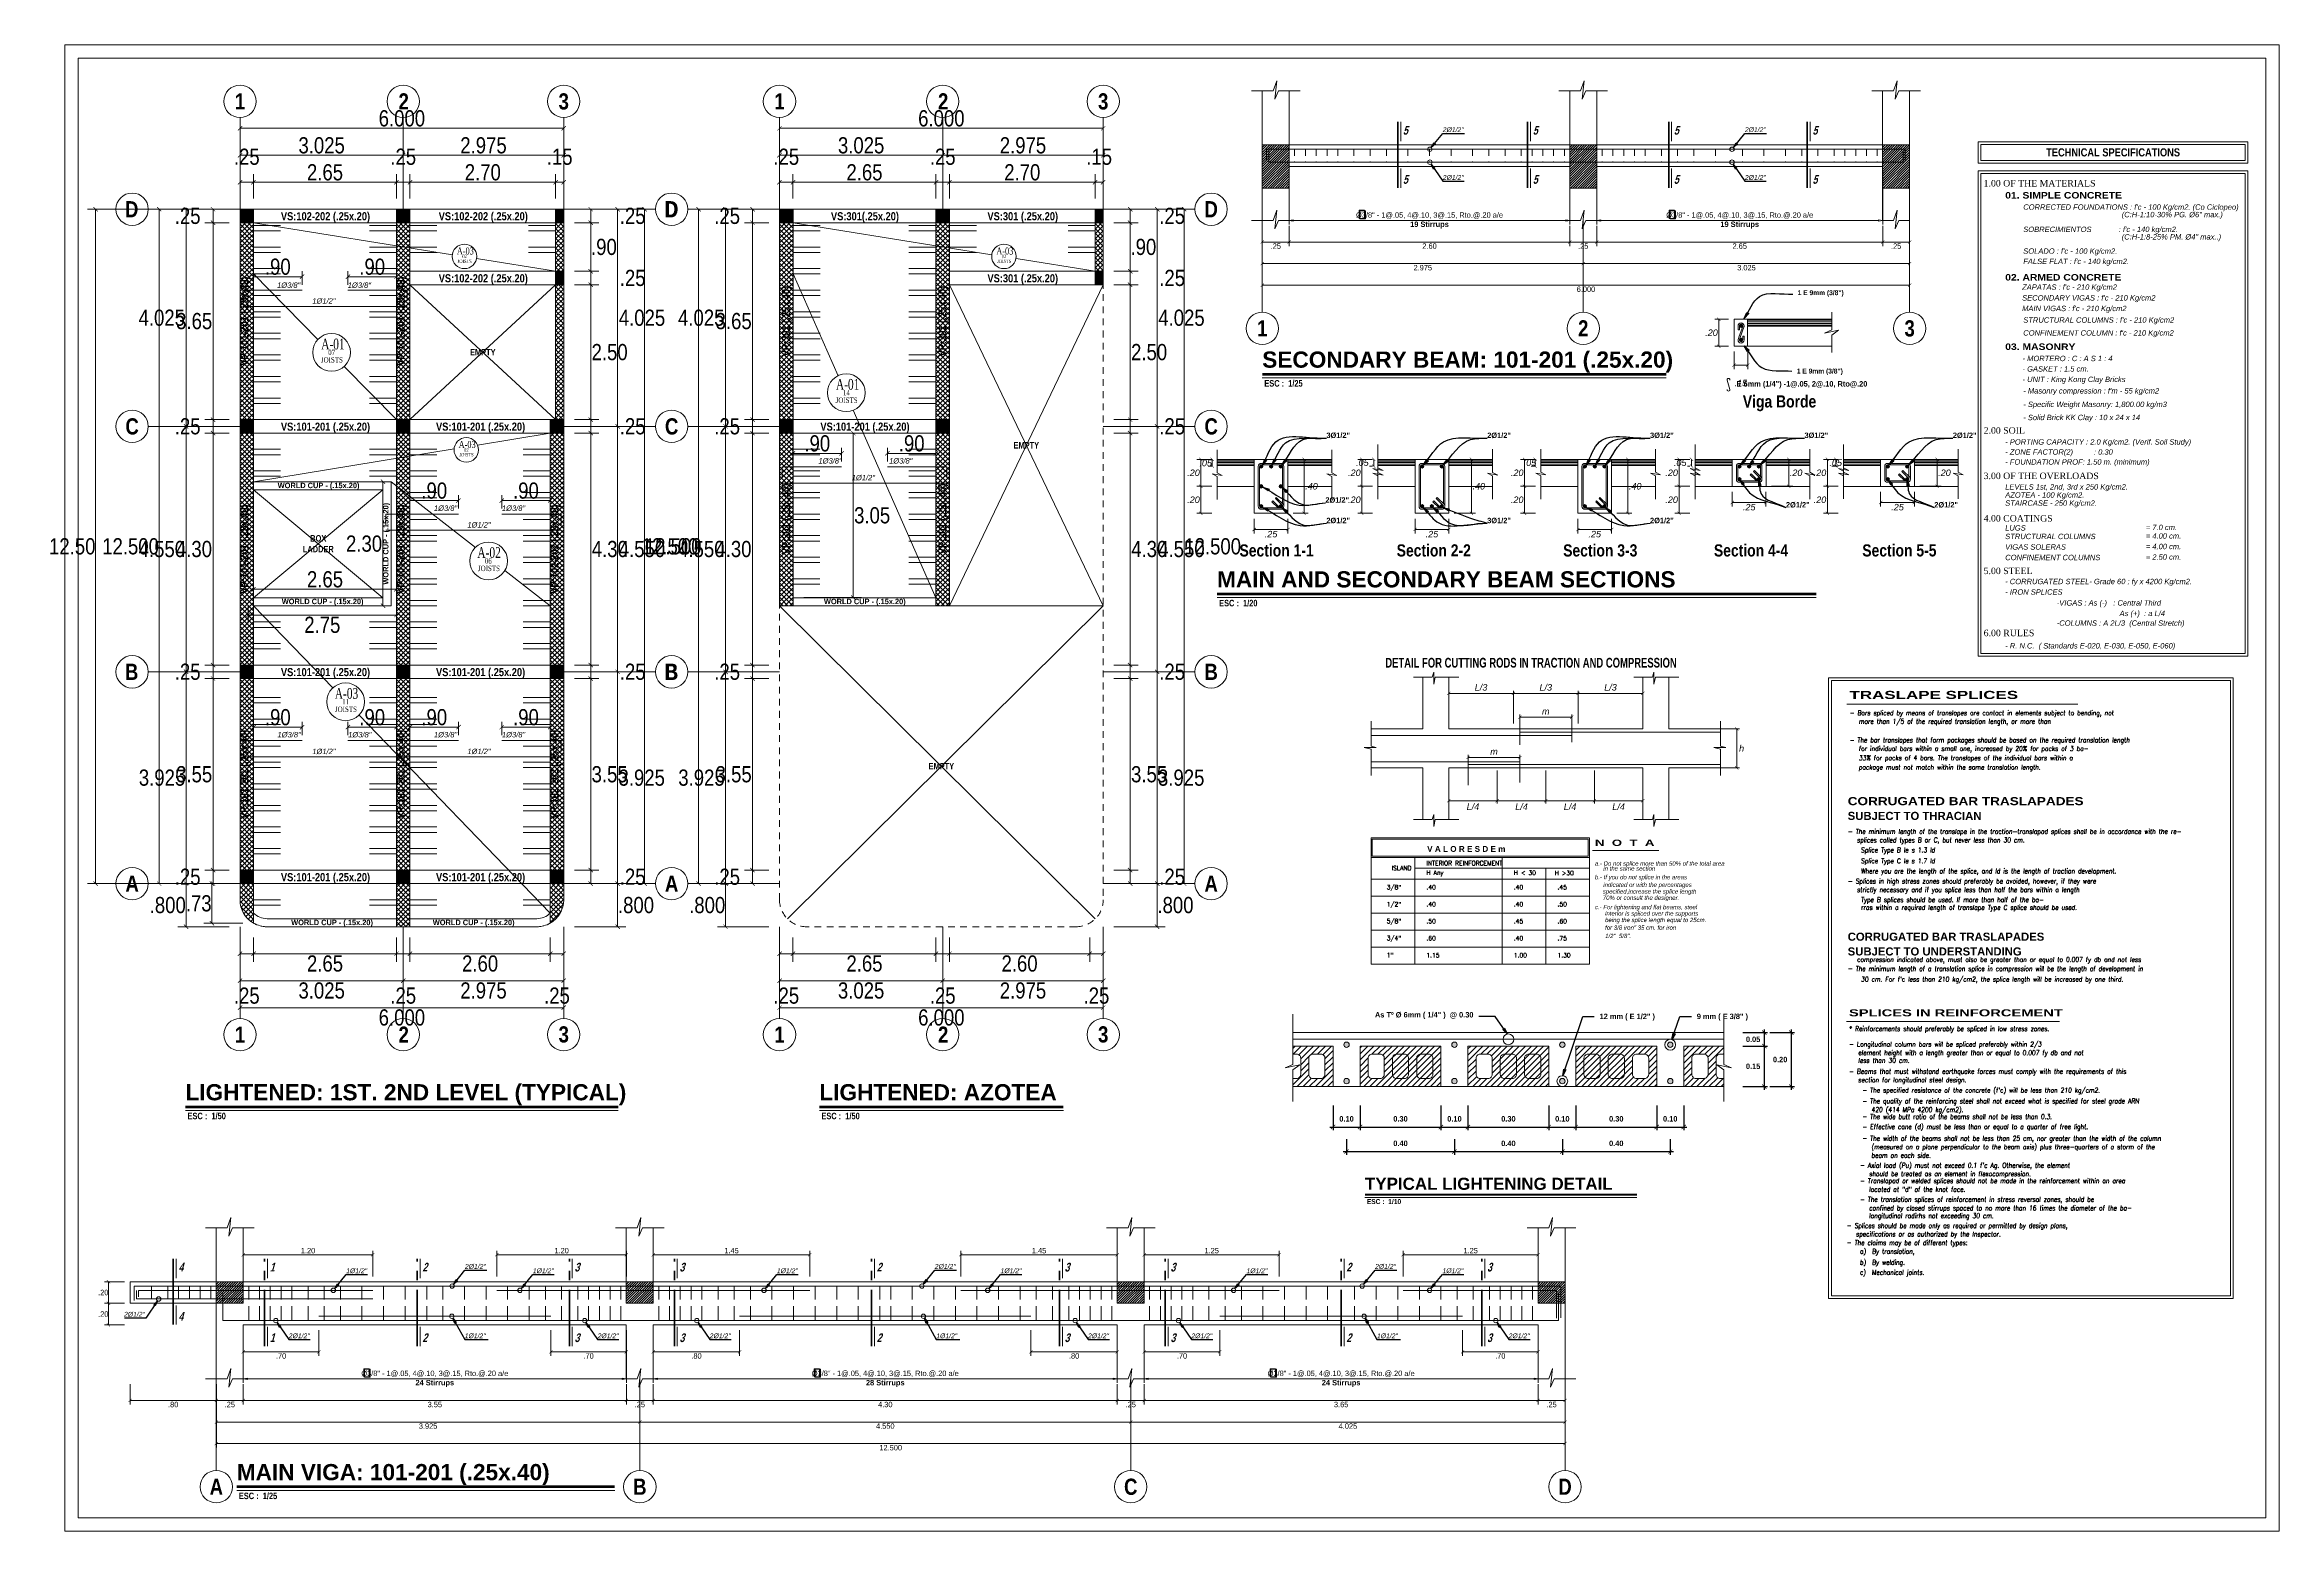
# Model space of a CAD drawing. Header units: millimetres. Extents: x 68 to 194, y 47 to 103.
# Drawn here: x 68.23 to 109.65, y 46.55 to 74.1 of the extents above; entities that cross this region are included whole.
import ezdxf
from ezdxf.enums import TextEntityAlignment as Align

# ---------------------------------------------------------------- set-up
doc = ezdxf.new("R2010")
doc.units = ezdxf.units.MM
for name, pattern in [('CENTER2', [28.575, 19.05, -3.175, 3.175, -3.175]), ('DASHED', [19.05, 12.7, -6.35]), ('DASHED2', [0.375, 0.25, -0.125])]:
    doc.linetypes.add(name, pattern=pattern)
for name, color, linetype, lineweight in [('A_Texto', 43, 'Continuous', 9), ('E_Acero', 240, 'Continuous', 60), ('E_Columna', 3, 'Continuous', 25), ('E_Estribo', 1, 'CENTER2', 20), ('E_Fierros', 2, 'Continuous', 50), ('E_Tipo de Techado', 6, 'Continuous', 15), ('E_Viga Borde', 10, 'Continuous', 20), ('E_Viga Principal', 52, 'Continuous', 30), ('E_Viga Secundaria', 133, 'Continuous', 20), ('E_Vigueta', 13, 'DASHED', 15), ('G_Achurados', 54, 'Continuous', 5), ('G_Complemento', 30, 'Continuous', 20), ('G_Cortes', 3, 'Continuous', 60), ('G_Ejes', 253, 'Continuous', 20), ('G_Proyección', 8, 'DASHED2', 15), ('G_Sombreados', 8, 'Continuous', 9), ('G_Texto', 122, 'Continuous', 20)]:
    doc.layers.add(name, color=color, linetype=linetype, lineweight=lineweight)
doc.layers.add('G_Acotación', color=171, linetype='Continuous')
doc.styles.add('Acotacion', font='ARIALN.TTF')
doc.styles.add('AMBIENTES', font='ARIALNB.TTF', dxfattribs={"height": 0.15})
doc.styles.add('ARIAL', font='ariali.ttf', dxfattribs={"height": 0.12})
doc.styles.add('ArialBlack', font='')
doc.styles.add('Cotas', font='ARIALNB.TTF', dxfattribs={"height": 0.1})
doc.styles.add('CUNSULTOR', font='times.ttf', dxfattribs={"width": 0.7})
doc.styles.add('Dutch801Rm', font='dutchb.ttf')
doc.styles.add('Eje', font='ARIALNB.TTF', dxfattribs={"height": 0.3})
doc.styles.add('LETRAS', font='simplex1.shx', dxfattribs={"oblique": 20})
doc.styles.add('LOGOTIPO', font='swissb.ttf')
doc.styles.add('Notas', font='ARIALNB.TTF', dxfattribs={"height": 0.15})
doc.styles.add('Textos', font='simplex.shx', dxfattribs={"width": 0.8, "oblique": 20})
doc.styles.add('Titulo', font='arialbd.ttf', dxfattribs={"height": 0.2})
doc.styles.add('Titulo Detalles', font='swissb.ttf')
doc.styles.add('TITULOS', font='ARIALNB.TTF', dxfattribs={"height": 0.3})
doc.styles.get('ArialBlack').set_extended_font_data('Arial Black')
doc.dimstyles.new('110', dxfattribs={"dimtxt": 1, "dimasz": 0.08, "dimexe": 0.06, "dimexo": 0.1, "dimgap": 0.1, "dimtad": 3, "dimtih": 1, "dimtoh": 1, "dimlfac": 0.2, "dimzin": 1, "dimdsep": 46, "dimtxsty": 'Cotas', "dimblk": 'ARCHTICK', "dimcen": 2.5, "dimdle": 0.06, "dimclrt": 3, "dimazin": 0, "dimtp": 0.2, "dimtm": 0.2, "dimtfac": 1, "dimtix": 1, "dimtmove": 1, "dimatfit": 3, "dimldrblk": 'CLOSEDBLANK', "dimfxl": 0, "dimtolj": 1, "dimtzin": 1, "dimarcsym": 0})
doc.dimstyles.new('120', dxfattribs={"dimtxt": 1, "dimasz": 0.06, "dimexe": 0.06, "dimexo": 0.1, "dimgap": 0.08, "dimtad": 3, "dimtih": 1, "dimtoh": 1, "dimlfac": 0.4, "dimzin": 1, "dimdsep": 46, "dimtxsty": 'Cotas', "dimblk": 'ARCHTICK', "dimcen": 2.5, "dimdle": 0.06, "dimclrt": 21, "dimazin": 0, "dimtp": 0.2, "dimtm": 0.2, "dimtfac": 1, "dimtix": 1, "dimtmove": 1, "dimatfit": 0, "dimfxl": 0, "dimtolj": 1, "dimtzin": 1, "dimarcsym": 0})
doc.dimstyles.new('125', dxfattribs={"dimtxt": 1, "dimasz": 0.06, "dimexe": 0.06, "dimexo": 0.1, "dimgap": 0.08, "dimtad": 3, "dimtih": 1, "dimtoh": 1, "dimlfac": 0.5, "dimzin": 1, "dimdsep": 46, "dimtxsty": 'Cotas', "dimblk": 'ARCHTICK', "dimcen": 2.5, "dimdle": 0.06, "dimclrt": 4, "dimazin": 0, "dimtp": 0.2, "dimtm": 0.2, "dimtfac": 1, "dimtix": 1, "dimtmove": 1, "dimatfit": 3, "dimfxl": 0, "dimtolj": 1, "dimtzin": 1, "dimarcsym": 0})
doc.dimstyles.new('Indicadores', dxfattribs={"dimtxt": 0.08, "dimasz": 0.08, "dimexe": 0.05, "dimexo": 0.1, "dimgap": 0.05, "dimtad": 2, "dimtih": 1, "dimtoh": 1, "dimzin": 4, "dimdsep": 46, "dimtxsty": 'ARIAL', "dimblk1": 'ARCHTICK', "dimblk2": 'ARCHTICK', "dimsah": 1, "dimcen": 0.02, "dimclrd": 8, "dimclre": 8, "dimclrt": 7, "dimadec": 0, "dimazin": 0, "dimtfac": 1, "dimtmove": 2, "dimatfit": 3, "dimldrblk": 'CLOSEDBLANK', "dimfxl": 0, "dimtolj": 1, "dimtzin": 4, "dimlwd": 9, "dimlwe": 9, "dimarcsym": 0})
doc.dimstyles.new('Lenin_20', dxfattribs={"dimscale": 0.5, "dimtxt": 0.1, "dimasz": 0.12, "dimexe": 0.15, "dimexo": 0.2, "dimgap": 0.05, "dimtad": 2, "dimtih": 1, "dimtoh": 1, "dimlfac": 0.4, "dimzin": 4, "dimdsep": 46, "dimtxsty": 'ARIAL', "dimblk": 'ARCHTICK', "dimcen": 0.12, "dimclrd": 256, "dimclre": 256, "dimclrt": 4, "dimazin": 1, "dimtm": 1e-09, "dimtfac": 1, "dimtmove": 2, "dimatfit": 2, "dimldrblk": 'ARCHTICK', "dimfxl": 0, "dimtolj": 1, "dimlwd": 13, "dimlwe": 18, "dimarcsym": 0})
doc.dimstyles.new('Lenin_25', dxfattribs={"dimscale": 0.5, "dimtxt": 0.2, "dimasz": 0.12, "dimexe": 0.15, "dimexo": 0.2, "dimgap": 0.05, "dimtad": 2, "dimtih": 1, "dimtoh": 1, "dimlfac": 0.5, "dimzin": 4, "dimdsep": 46, "dimtxsty": 'Acotacion', "dimblk": 'ARCHTICK', "dimcen": 0.12, "dimclrd": 256, "dimclre": 256, "dimclrt": 4, "dimazin": 1, "dimtm": 1e-09, "dimtfac": 1, "dimtmove": 2, "dimatfit": 2, "dimldrblk": 'ARCHTICK', "dimfxl": 0, "dimtolj": 1, "dimlwd": 13, "dimlwe": 18, "dimarcsym": 0})
doc.dimstyles.new('Lenin_50', dxfattribs={"dimtxt": 0.3, "dimasz": 0.08, "dimexe": 0.15, "dimexo": 0.2, "dimgap": 0.03, "dimtad": 2, "dimtih": 1, "dimtoh": 1, "dimlfac": -1, "dimzin": 4, "dimdsep": 46, "dimtxsty": 'Acotacion', "dimblk": 'ARCHTICK', "dimcen": 0.08, "dimclrd": 256, "dimclre": 256, "dimclrt": 4, "dimazin": 1, "dimtm": 1e-09, "dimtfac": 1, "dimtmove": 2, "dimatfit": 2, "dimfxl": 0, "dimtolj": 1, "dimlwd": 13, "dimlwe": 18, "dimarcsym": 0})
pattern_1 = [(135, (186.997164, -21.310414), (0.0112253202, 0.0112253202), [])]
pattern_2 = [(135, (186.997164, -21.160414), (0.0112253202, 0.0112253202), [])]
pattern_3 = [(135, (308.05112, -25.397145), (0.04490128, 0.04490128), []), (45, (308.05112, -25.397145), (0.04490128, -0.04490128), [])]
pattern_4 = [(135, (305.15112, -25.397145), (0.04490128, 0.04490128), []), (45, (305.15112, -25.397145), (0.04490128, -0.04490128), [])]
pattern_5 = [(135, (310.90112, -25.397145), (0.04490128, 0.04490128), []), (45, (310.90112, -25.397145), (0.04490128, -0.04490128), [])]
pattern_6 = [(135, (196.997164, -21.310414), (0.0112253202, 0.0112253202), [])]
pattern_7 = [(135, (318.05112, -25.397145), (0.04490128, 0.04490128), []), (45, (318.05112, -25.397145), (0.04490128, -0.04490128), [])]
pattern_8 = [(135, (315.15112, -25.397145), (0.04490128, 0.04490128), []), (45, (315.15112, -25.397145), (0.04490128, -0.04490128), [])]
pattern_9 = [(45, (-1076.71157, -1234.71255), (-0.0561266008, 0.0561266008), [])]

# ---------------------------------------------------------------- blocks, each defined once
blk = doc.blocks.new('Eri')
blk.add_line((-1.7, 0), (0, 0))
blk.add_circle((-2, 0), 0.3)
at = {"color": 1, "style": 'Eje', "flags": 4}
blk.add_attdef('H', text='', height=0.3, dxfattribs=at).set_placement((-2, 0), align=Align.MIDDLE_CENTER)
blk = doc.blocks.new('_ArchTick')
at = {"color": 0, "linetype": 'ByBlock', "const_width": 0.15}
blk.add_lwpolyline([(-0.5, -0.5), (0.5, 0.5)], dxfattribs=at)
blk = doc.blocks.new('*D500')
at = {"layer": 'Defpoints', "color": 0}
for p in [(77.851, 72.553), (71.851, 71.053), (77.851, 71.053)]:
    blk.add_point(p, dxfattribs=at)
at = {"layer": 'G_Acotación', "lineweight": 18}
for p, q in [((71.851, 71.253), (71.851, 72.703)), ((77.851, 71.253), (77.851, 72.703))]:
    blk.add_line(p, q, dxfattribs=at)
at = {"layer": 'G_Acotación', "lineweight": 13}
blk.add_line((71.851, 72.553), (77.851, 72.553), dxfattribs=at)
at = {"layer": 'G_Acotación', "lineweight": 13, "xscale": 0.08, "yscale": 0.08, "zscale": 0.08, "rotation": 180}
blk.add_blockref('_ArchTick', (71.851, 72.553), dxfattribs=at)
at = {"layer": 'G_Acotación', "lineweight": 13, "xscale": 0.08, "yscale": 0.08, "zscale": 0.08}
blk.add_blockref('_ArchTick', (77.851, 72.553), dxfattribs=at)
at = {"layer": 'G_Acotación', "color": 4, "lineweight": 5, "insert": (74.851, 72.736), "char_height": 0.3, "attachment_point": 5, "style": 'Acotacion'}
blk.add_mtext('\\A1;6.000', dxfattribs=at)
blk = doc.blocks.new('*D501')
at = {"layer": 'Defpoints', "color": 0}
for p in [(77.851, 72.053), (74.876, 71.053), (77.851, 71.053)]:
    blk.add_point(p, dxfattribs=at)
at = {"layer": 'G_Acotación', "lineweight": 18}
for p, q in [((74.876, 71.253), (74.876, 72.203)), ((77.851, 71.253), (77.851, 72.203))]:
    blk.add_line(p, q, dxfattribs=at)
at = {"layer": 'G_Acotación', "lineweight": 13}
blk.add_line((74.876, 72.053), (77.851, 72.053), dxfattribs=at)
at = {"layer": 'G_Acotación', "lineweight": 13, "xscale": 0.08, "yscale": 0.08, "zscale": 0.08, "rotation": 180}
blk.add_blockref('_ArchTick', (74.876, 72.053), dxfattribs=at)
at = {"layer": 'G_Acotación', "lineweight": 13, "xscale": 0.08, "yscale": 0.08, "zscale": 0.08}
blk.add_blockref('_ArchTick', (77.851, 72.053), dxfattribs=at)
at = {"layer": 'G_Acotación', "color": 4, "lineweight": 5, "insert": (76.364, 72.236), "char_height": 0.3, "attachment_point": 5, "style": 'Acotacion'}
blk.add_mtext('\\A1;2.975', dxfattribs=at)
blk = doc.blocks.new('*D502')
at = {"layer": 'Defpoints', "color": 0}
for p in [(74.876, 72.053), (71.851, 71.053), (74.876, 71.053)]:
    blk.add_point(p, dxfattribs=at)
at = {"layer": 'G_Acotación', "lineweight": 18}
for p, q in [((71.851, 71.253), (71.851, 72.203)), ((74.876, 71.253), (74.876, 72.203))]:
    blk.add_line(p, q, dxfattribs=at)
at = {"layer": 'G_Acotación', "lineweight": 13}
blk.add_line((71.851, 72.053), (74.876, 72.053), dxfattribs=at)
at = {"layer": 'G_Acotación', "lineweight": 13, "xscale": 0.08, "yscale": 0.08, "zscale": 0.08, "rotation": 180}
blk.add_blockref('_ArchTick', (71.851, 72.053), dxfattribs=at)
at = {"layer": 'G_Acotación', "lineweight": 13, "xscale": 0.08, "yscale": 0.08, "zscale": 0.08}
blk.add_blockref('_ArchTick', (74.876, 72.053), dxfattribs=at)
at = {"layer": 'G_Acotación', "color": 4, "lineweight": 5, "insert": (73.364, 72.236), "char_height": 0.3, "attachment_point": 5, "style": 'Acotacion'}
blk.add_mtext('\\A1;3.025', dxfattribs=at)
blk = doc.blocks.new('*D503')
at = {"layer": 'Defpoints', "color": 0}
for p in [(71.851, 57.753), (77.851, 57.753), (77.851, 56.253)]:
    blk.add_point(p, dxfattribs=at)
at = {"layer": 'G_Acotación', "lineweight": 18}
for p, q in [((71.851, 57.553), (71.851, 56.103)), ((77.851, 57.553), (77.851, 56.103))]:
    blk.add_line(p, q, dxfattribs=at)
at = {"layer": 'G_Acotación', "lineweight": 13}
blk.add_line((71.851, 56.253), (77.851, 56.253), dxfattribs=at)
at = {"layer": 'G_Acotación', "lineweight": 13, "xscale": 0.08, "yscale": 0.08, "zscale": 0.08, "rotation": 180}
blk.add_blockref('_ArchTick', (71.851, 56.253), dxfattribs=at)
at = {"layer": 'G_Acotación', "lineweight": 13, "xscale": 0.08, "yscale": 0.08, "zscale": 0.08}
blk.add_blockref('_ArchTick', (77.851, 56.253), dxfattribs=at)
at = {"layer": 'G_Acotación', "color": 4, "lineweight": 5, "insert": (74.851, 56.07), "char_height": 0.3, "attachment_point": 5, "style": 'Acotacion'}
blk.add_mtext('\\A1;6.000', dxfattribs=at)
blk = doc.blocks.new('*D504')
at = {"layer": 'Defpoints', "color": 0}
for p in [(74.876, 57.753), (77.851, 57.753), (77.851, 56.753)]:
    blk.add_point(p, dxfattribs=at)
at = {"layer": 'G_Acotación', "lineweight": 18}
for p, q in [((74.876, 57.553), (74.876, 56.603)), ((77.851, 57.553), (77.851, 56.603))]:
    blk.add_line(p, q, dxfattribs=at)
at = {"layer": 'G_Acotación', "lineweight": 13}
blk.add_line((74.876, 56.753), (77.851, 56.753), dxfattribs=at)
at = {"layer": 'G_Acotación', "lineweight": 13, "xscale": 0.08, "yscale": 0.08, "zscale": 0.08, "rotation": 180}
blk.add_blockref('_ArchTick', (74.876, 56.753), dxfattribs=at)
at = {"layer": 'G_Acotación', "lineweight": 13, "xscale": 0.08, "yscale": 0.08, "zscale": 0.08}
blk.add_blockref('_ArchTick', (77.851, 56.753), dxfattribs=at)
at = {"layer": 'G_Acotación', "color": 4, "lineweight": 5, "insert": (76.364, 56.57), "char_height": 0.3, "attachment_point": 5, "style": 'Acotacion'}
blk.add_mtext('\\A1;2.975', dxfattribs=at)
blk = doc.blocks.new('*D505')
at = {"layer": 'Defpoints', "color": 0}
for p in [(71.851, 57.753), (74.876, 57.753), (74.876, 56.753)]:
    blk.add_point(p, dxfattribs=at)
at = {"layer": 'G_Acotación', "lineweight": 18}
for p, q in [((71.851, 57.553), (71.851, 56.603)), ((74.876, 57.553), (74.876, 56.603))]:
    blk.add_line(p, q, dxfattribs=at)
at = {"layer": 'G_Acotación', "lineweight": 13}
blk.add_line((71.851, 56.753), (74.876, 56.753), dxfattribs=at)
at = {"layer": 'G_Acotación', "lineweight": 13, "xscale": 0.08, "yscale": 0.08, "zscale": 0.08, "rotation": 180}
blk.add_blockref('_ArchTick', (71.851, 56.753), dxfattribs=at)
at = {"layer": 'G_Acotación', "lineweight": 13, "xscale": 0.08, "yscale": 0.08, "zscale": 0.08}
blk.add_blockref('_ArchTick', (74.876, 56.753), dxfattribs=at)
at = {"layer": 'G_Acotación', "color": 4, "lineweight": 5, "insert": (73.364, 56.57), "char_height": 0.3, "attachment_point": 5, "style": 'Acotacion'}
blk.add_mtext('\\A1;3.025', dxfattribs=at)
blk = doc.blocks.new('*D506')
at = {"layer": 'Defpoints', "color": 0}
for p in [(70.351, 71.053), (71.851, 71.053), (71.851, 58.553)]:
    blk.add_point(p, dxfattribs=at)
at = {"layer": 'G_Acotación', "lineweight": 18}
for p, q in [((71.651, 71.053), (70.201, 71.053)), ((71.651, 58.553), (70.201, 58.553))]:
    blk.add_line(p, q, dxfattribs=at)
at = {"layer": 'G_Acotación', "lineweight": 13}
blk.add_line((70.351, 58.553), (70.351, 71.053), dxfattribs=at)
at = {"layer": 'G_Acotación', "lineweight": 13, "xscale": 0.08, "yscale": 0.08, "zscale": 0.08}
for p, rotation in [((70.351, 71.053), 90), ((70.351, 58.553), 270)]:
    blk.add_blockref('_ArchTick', p, dxfattribs=dict(at, rotation=rotation))
at = {"layer": 'G_Acotación', "color": 4, "lineweight": 5, "insert": (69.822, 64.803), "char_height": 0.3, "attachment_point": 5, "style": 'Acotacion'}
blk.add_mtext('\\A1;12.500', dxfattribs=at)
blk = doc.blocks.new('*D507')
at = {"layer": 'Defpoints', "color": 0}
for p in [(70.851, 62.478), (71.851, 62.478), (71.851, 58.553)]:
    blk.add_point(p, dxfattribs=at)
at = {"layer": 'G_Acotación', "lineweight": 18}
for p, q in [((71.651, 62.478), (70.701, 62.478)), ((71.651, 58.553), (70.701, 58.553))]:
    blk.add_line(p, q, dxfattribs=at)
at = {"layer": 'G_Acotación', "lineweight": 13}
blk.add_line((70.851, 58.553), (70.851, 62.478), dxfattribs=at)
at = {"layer": 'G_Acotación', "lineweight": 13, "xscale": 0.08, "yscale": 0.08, "zscale": 0.08}
for p, rotation in [((70.851, 62.478), 90), ((70.851, 58.553), 270)]:
    blk.add_blockref('_ArchTick', p, dxfattribs=dict(at, rotation=rotation))
at = {"layer": 'G_Acotación', "color": 4, "lineweight": 5, "insert": (70.405, 60.515), "char_height": 0.3, "attachment_point": 5, "style": 'Acotacion'}
blk.add_mtext('\\A1;3.925', dxfattribs=at)
blk = doc.blocks.new('*D508')
at = {"layer": 'Defpoints', "color": 0}
for p in [(70.851, 67.028), (71.851, 67.028), (71.851, 62.478)]:
    blk.add_point(p, dxfattribs=at)
at = {"layer": 'G_Acotación', "lineweight": 18}
for p, q in [((71.651, 67.028), (70.701, 67.028)), ((71.651, 62.478), (70.701, 62.478))]:
    blk.add_line(p, q, dxfattribs=at)
at = {"layer": 'G_Acotación', "lineweight": 13}
blk.add_line((70.851, 62.478), (70.851, 67.028), dxfattribs=at)
at = {"layer": 'G_Acotación', "lineweight": 13, "xscale": 0.08, "yscale": 0.08, "zscale": 0.08}
for p, rotation in [((70.851, 67.028), 90), ((70.851, 62.478), 270)]:
    blk.add_blockref('_ArchTick', p, dxfattribs=dict(at, rotation=rotation))
at = {"layer": 'G_Acotación', "color": 4, "lineweight": 5, "insert": (70.402, 64.753), "char_height": 0.3, "attachment_point": 5, "style": 'Acotacion'}
blk.add_mtext('\\A1;4.550', dxfattribs=at)
blk = doc.blocks.new('*D509')
at = {"layer": 'Defpoints', "color": 0}
for p in [(70.851, 71.053), (71.851, 71.053), (71.851, 67.028)]:
    blk.add_point(p, dxfattribs=at)
at = {"layer": 'G_Acotación', "lineweight": 18}
for p, q in [((71.651, 71.053), (70.701, 71.053)), ((71.651, 67.028), (70.701, 67.028))]:
    blk.add_line(p, q, dxfattribs=at)
at = {"layer": 'G_Acotación', "lineweight": 13}
blk.add_line((70.851, 67.028), (70.851, 71.053), dxfattribs=at)
at = {"layer": 'G_Acotación', "lineweight": 13, "xscale": 0.08, "yscale": 0.08, "zscale": 0.08}
for p, rotation in [((70.851, 71.053), 90), ((70.851, 67.028), 270)]:
    blk.add_blockref('_ArchTick', p, dxfattribs=dict(at, rotation=rotation))
at = {"layer": 'G_Acotación', "color": 4, "lineweight": 5, "insert": (70.4, 69.04), "char_height": 0.3, "attachment_point": 5, "style": 'Acotacion'}
blk.add_mtext('\\A1;4.025', dxfattribs=at)
blk = doc.blocks.new('*D510')
at = {"layer": 'Defpoints', "color": 0}
for p in [(70.851, 58.553), (71.851, 58.553), (71.851, 57.753)]:
    blk.add_point(p, dxfattribs=at)
at = {"layer": 'G_Acotación', "lineweight": 18}
for p, q in [((71.651, 58.553), (70.701, 58.553)), ((71.651, 57.753), (70.701, 57.753))]:
    blk.add_line(p, q, dxfattribs=at)
at = {"layer": 'G_Acotación', "lineweight": 13}
blk.add_line((70.851, 57.753), (70.851, 58.553), dxfattribs=at)
at = {"layer": 'G_Acotación', "lineweight": 13, "xscale": 0.08, "yscale": 0.08, "zscale": 0.08}
for p, rotation in [((70.851, 58.553), 90), ((70.851, 57.753), 270)]:
    blk.add_blockref('_ArchTick', p, dxfattribs=dict(at, rotation=rotation))
at = {"layer": 'G_Acotación', "color": 4, "lineweight": 5, "insert": (70.511, 58.153), "char_height": 0.3, "attachment_point": 5, "style": 'Acotacion'}
blk.add_mtext('\\A1;.800', dxfattribs=at)
blk = doc.blocks.new('*D511')
at = {"layer": 'Defpoints', "color": 0}
for p in [(77.851, 71.053), (79.351, 71.053), (77.851, 58.553)]:
    blk.add_point(p, dxfattribs=at)
at = {"layer": 'G_Acotación', "lineweight": 18}
for p, q in [((78.051, 71.053), (79.501, 71.053)), ((78.051, 58.553), (79.501, 58.553))]:
    blk.add_line(p, q, dxfattribs=at)
at = {"layer": 'G_Acotación', "lineweight": 13}
blk.add_line((79.351, 58.553), (79.351, 71.053), dxfattribs=at)
at = {"layer": 'G_Acotación', "lineweight": 13, "xscale": 0.08, "yscale": 0.08, "zscale": 0.08}
for p, rotation in [((79.351, 71.053), 90), ((79.351, 58.553), 270)]:
    blk.add_blockref('_ArchTick', p, dxfattribs=dict(at, rotation=rotation))
at = {"layer": 'G_Acotación', "color": 4, "lineweight": 5, "insert": (79.88, 64.803), "char_height": 0.3, "attachment_point": 5, "style": 'Acotacion'}
blk.add_mtext('\\A1;12.500', dxfattribs=at)
blk = doc.blocks.new('*D512')
at = {"layer": 'Defpoints', "color": 0}
for p in [(77.851, 62.478), (78.851, 62.478), (77.851, 58.553)]:
    blk.add_point(p, dxfattribs=at)
at = {"layer": 'G_Acotación', "lineweight": 18}
for p, q in [((78.051, 62.478), (79.001, 62.478)), ((78.051, 58.553), (79.001, 58.553))]:
    blk.add_line(p, q, dxfattribs=at)
at = {"layer": 'G_Acotación', "lineweight": 13}
blk.add_line((78.851, 58.553), (78.851, 62.478), dxfattribs=at)
at = {"layer": 'G_Acotación', "lineweight": 13, "xscale": 0.08, "yscale": 0.08, "zscale": 0.08}
for p, rotation in [((78.851, 62.478), 90), ((78.851, 58.553), 270)]:
    blk.add_blockref('_ArchTick', p, dxfattribs=dict(at, rotation=rotation))
at = {"layer": 'G_Acotación', "color": 4, "lineweight": 5, "insert": (79.297, 60.515), "char_height": 0.3, "attachment_point": 5, "style": 'Acotacion'}
blk.add_mtext('\\A1;3.925', dxfattribs=at)
blk = doc.blocks.new('*D513')
at = {"layer": 'Defpoints', "color": 0}
for p in [(77.851, 67.028), (78.851, 67.028), (77.851, 62.478)]:
    blk.add_point(p, dxfattribs=at)
at = {"layer": 'G_Acotación', "lineweight": 18}
for p, q in [((78.051, 67.028), (79.001, 67.028)), ((78.051, 62.478), (79.001, 62.478))]:
    blk.add_line(p, q, dxfattribs=at)
at = {"layer": 'G_Acotación', "lineweight": 13}
blk.add_line((78.851, 62.478), (78.851, 67.028), dxfattribs=at)
at = {"layer": 'G_Acotación', "lineweight": 13, "xscale": 0.08, "yscale": 0.08, "zscale": 0.08}
for p, rotation in [((78.851, 67.028), 90), ((78.851, 62.478), 270)]:
    blk.add_blockref('_ArchTick', p, dxfattribs=dict(at, rotation=rotation))
at = {"layer": 'G_Acotación', "color": 4, "lineweight": 5, "insert": (79.301, 64.753), "char_height": 0.3, "attachment_point": 5, "style": 'Acotacion'}
blk.add_mtext('\\A1;4.550', dxfattribs=at)
blk = doc.blocks.new('*D514')
at = {"layer": 'Defpoints', "color": 0}
for p in [(77.851, 71.053), (78.851, 71.053), (77.851, 67.028)]:
    blk.add_point(p, dxfattribs=at)
at = {"layer": 'G_Acotación', "lineweight": 18}
for p, q in [((78.051, 71.053), (79.001, 71.053)), ((78.051, 67.028), (79.001, 67.028))]:
    blk.add_line(p, q, dxfattribs=at)
at = {"layer": 'G_Acotación', "lineweight": 13}
blk.add_line((78.851, 67.028), (78.851, 71.053), dxfattribs=at)
at = {"layer": 'G_Acotación', "lineweight": 13, "xscale": 0.08, "yscale": 0.08, "zscale": 0.08}
for p, rotation in [((78.851, 71.053), 90), ((78.851, 67.028), 270)]:
    blk.add_blockref('_ArchTick', p, dxfattribs=dict(at, rotation=rotation))
at = {"layer": 'G_Acotación', "color": 4, "lineweight": 5, "insert": (79.302, 69.04), "char_height": 0.3, "attachment_point": 5, "style": 'Acotacion'}
blk.add_mtext('\\A1;4.025', dxfattribs=at)
blk = doc.blocks.new('*D515')
at = {"layer": 'Defpoints', "color": 0}
for p in [(77.851, 58.553), (78.851, 58.553), (77.851, 57.753)]:
    blk.add_point(p, dxfattribs=at)
at = {"layer": 'G_Acotación', "lineweight": 18}
for p, q in [((78.051, 58.553), (79.001, 58.553)), ((78.051, 57.753), (79.001, 57.753))]:
    blk.add_line(p, q, dxfattribs=at)
at = {"layer": 'G_Acotación', "lineweight": 13}
blk.add_line((78.851, 57.753), (78.851, 58.553), dxfattribs=at)
at = {"layer": 'G_Acotación', "lineweight": 13, "xscale": 0.08, "yscale": 0.08, "zscale": 0.08}
for p, rotation in [((78.851, 58.553), 90), ((78.851, 57.753), 270)]:
    blk.add_blockref('_ArchTick', p, dxfattribs=dict(at, rotation=rotation))
at = {"layer": 'G_Acotación', "color": 4, "lineweight": 5, "insert": (79.191, 58.153), "char_height": 0.3, "attachment_point": 5, "style": 'Acotacion'}
blk.add_mtext('\\A1;.800', dxfattribs=at)
blk = doc.blocks.new('*D516')
at = {"layer": 'Defpoints', "color": 0}
for p in [(77.701, 71.553), (77.701, 71.053), (77.851, 71.053)]:
    blk.add_point(p, dxfattribs=at)
at = {"layer": 'G_Acotación', "lineweight": 18}
for p, q in [((77.701, 71.253), (77.701, 71.703)), ((77.851, 71.253), (77.851, 71.703))]:
    blk.add_line(p, q, dxfattribs=at)
at = {"layer": 'G_Acotación', "lineweight": 13}
blk.add_line((77.851, 71.553), (77.701, 71.553), dxfattribs=at)
at = {"layer": 'G_Acotación', "lineweight": 13, "xscale": 0.08, "yscale": 0.08, "zscale": 0.08, "rotation": 180}
blk.add_blockref('_ArchTick', (77.701, 71.553), dxfattribs=at)
at = {"layer": 'G_Acotación', "lineweight": 13, "xscale": 0.08, "yscale": 0.08, "zscale": 0.08}
blk.add_blockref('_ArchTick', (77.851, 71.553), dxfattribs=at)
at = {"layer": 'G_Acotación', "color": 4, "lineweight": 5, "insert": (77.776, 72.024), "char_height": 0.3, "attachment_point": 5, "style": 'Acotacion'}
blk.add_mtext('\\A1;.15', dxfattribs=at)
blk = doc.blocks.new('*D653')
at = {"layer": 'Defpoints', "color": 0}
for p in [(75.001, 71.553), (75.001, 71.053), (77.701, 71.053)]:
    blk.add_point(p, dxfattribs=at)
at = {"layer": 'G_Acotación', "lineweight": 18}
for p, q in [((75.001, 71.253), (75.001, 71.703)), ((77.701, 71.253), (77.701, 71.703))]:
    blk.add_line(p, q, dxfattribs=at)
at = {"layer": 'G_Acotación', "lineweight": 13}
blk.add_line((77.701, 71.553), (75.001, 71.553), dxfattribs=at)
at = {"layer": 'G_Acotación', "lineweight": 13, "xscale": 0.08, "yscale": 0.08, "zscale": 0.08, "rotation": 180}
blk.add_blockref('_ArchTick', (75.001, 71.553), dxfattribs=at)
at = {"layer": 'G_Acotación', "lineweight": 13, "xscale": 0.08, "yscale": 0.08, "zscale": 0.08}
blk.add_blockref('_ArchTick', (77.701, 71.553), dxfattribs=at)
at = {"layer": 'G_Acotación', "color": 4, "lineweight": 5, "insert": (76.351, 71.736), "char_height": 0.3, "attachment_point": 5, "style": 'Acotacion'}
blk.add_mtext('\\A1;2.70', dxfattribs=at)
blk = doc.blocks.new('*D654')
at = {"layer": 'Defpoints', "color": 0}
for p in [(74.751, 71.553), (74.751, 71.053), (75.001, 71.053)]:
    blk.add_point(p, dxfattribs=at)
at = {"layer": 'G_Acotación', "lineweight": 18}
for p, q in [((74.751, 71.253), (74.751, 71.703)), ((75.001, 71.253), (75.001, 71.703))]:
    blk.add_line(p, q, dxfattribs=at)
at = {"layer": 'G_Acotación', "lineweight": 13}
blk.add_line((75.001, 71.553), (74.751, 71.553), dxfattribs=at)
at = {"layer": 'G_Acotación', "lineweight": 13, "xscale": 0.08, "yscale": 0.08, "zscale": 0.08, "rotation": 180}
blk.add_blockref('_ArchTick', (74.751, 71.553), dxfattribs=at)
at = {"layer": 'G_Acotación', "lineweight": 13, "xscale": 0.08, "yscale": 0.08, "zscale": 0.08}
blk.add_blockref('_ArchTick', (75.001, 71.553), dxfattribs=at)
at = {"layer": 'G_Acotación', "color": 4, "lineweight": 5, "insert": (74.876, 72.024), "char_height": 0.3, "attachment_point": 5, "style": 'Acotacion'}
blk.add_mtext('\\A1;.25', dxfattribs=at)
blk = doc.blocks.new('*D517')
at = {"layer": 'Defpoints', "color": 0}
for p in [(72.101, 71.553), (72.101, 71.053), (74.751, 71.053)]:
    blk.add_point(p, dxfattribs=at)
at = {"layer": 'G_Acotación', "lineweight": 18}
for p, q in [((72.101, 71.253), (72.101, 71.703)), ((74.751, 71.253), (74.751, 71.703))]:
    blk.add_line(p, q, dxfattribs=at)
at = {"layer": 'G_Acotación', "lineweight": 13}
blk.add_line((74.751, 71.553), (72.101, 71.553), dxfattribs=at)
at = {"layer": 'G_Acotación', "lineweight": 13, "xscale": 0.08, "yscale": 0.08, "zscale": 0.08, "rotation": 180}
blk.add_blockref('_ArchTick', (72.101, 71.553), dxfattribs=at)
at = {"layer": 'G_Acotación', "lineweight": 13, "xscale": 0.08, "yscale": 0.08, "zscale": 0.08}
blk.add_blockref('_ArchTick', (74.751, 71.553), dxfattribs=at)
at = {"layer": 'G_Acotación', "color": 4, "lineweight": 5, "insert": (73.426, 71.736), "char_height": 0.3, "attachment_point": 5, "style": 'Acotacion'}
blk.add_mtext('\\A1;2.65', dxfattribs=at)
blk = doc.blocks.new('*D518')
at = {"layer": 'Defpoints', "color": 0}
for p in [(71.851, 71.553), (71.851, 71.053), (72.101, 71.053)]:
    blk.add_point(p, dxfattribs=at)
at = {"layer": 'G_Acotación', "lineweight": 18}
for p, q in [((71.851, 71.253), (71.851, 71.703)), ((72.101, 71.253), (72.101, 71.703))]:
    blk.add_line(p, q, dxfattribs=at)
at = {"layer": 'G_Acotación', "lineweight": 13}
blk.add_line((72.101, 71.553), (71.851, 71.553), dxfattribs=at)
at = {"layer": 'G_Acotación', "lineweight": 13, "xscale": 0.08, "yscale": 0.08, "zscale": 0.08, "rotation": 180}
blk.add_blockref('_ArchTick', (71.851, 71.553), dxfattribs=at)
at = {"layer": 'G_Acotación', "lineweight": 13, "xscale": 0.08, "yscale": 0.08, "zscale": 0.08}
blk.add_blockref('_ArchTick', (72.101, 71.553), dxfattribs=at)
at = {"layer": 'G_Acotación', "color": 4, "lineweight": 5, "insert": (71.976, 72.024), "char_height": 0.3, "attachment_point": 5, "style": 'Acotacion'}
blk.add_mtext('\\A1;.25', dxfattribs=at)
blk = doc.blocks.new('*D519')
at = {"layer": 'Defpoints', "color": 0}
for p in [(71.351, 58.803), (71.851, 58.803), (71.851, 58.553)]:
    blk.add_point(p, dxfattribs=at)
at = {"layer": 'G_Acotación', "lineweight": 18}
for p, q in [((71.651, 58.803), (71.201, 58.803)), ((71.651, 58.553), (71.201, 58.553))]:
    blk.add_line(p, q, dxfattribs=at)
at = {"layer": 'G_Acotación', "lineweight": 13}
blk.add_line((71.351, 58.553), (71.351, 58.803), dxfattribs=at)
at = {"layer": 'G_Acotación', "lineweight": 13, "xscale": 0.08, "yscale": 0.08, "zscale": 0.08}
for p, rotation in [((71.351, 58.803), 90), ((71.351, 58.553), 270)]:
    blk.add_blockref('_ArchTick', p, dxfattribs=dict(at, rotation=rotation))
at = {"layer": 'G_Acotación', "color": 4, "lineweight": 5, "insert": (70.88, 58.678), "char_height": 0.3, "attachment_point": 5, "style": 'Acotacion'}
blk.add_mtext('\\A1;.25', dxfattribs=at)
blk = doc.blocks.new('*D520')
at = {"layer": 'Defpoints', "color": 0}
for p in [(71.351, 62.353), (71.851, 62.353), (71.851, 58.803)]:
    blk.add_point(p, dxfattribs=at)
at = {"layer": 'G_Acotación', "lineweight": 18}
for p, q in [((71.651, 62.353), (71.201, 62.353)), ((71.651, 58.803), (71.201, 58.803))]:
    blk.add_line(p, q, dxfattribs=at)
at = {"layer": 'G_Acotación', "lineweight": 13}
blk.add_line((71.351, 58.803), (71.351, 62.353), dxfattribs=at)
at = {"layer": 'G_Acotación', "lineweight": 13, "xscale": 0.08, "yscale": 0.08, "zscale": 0.08}
for p, rotation in [((71.351, 62.353), 90), ((71.351, 58.803), 270)]:
    blk.add_blockref('_ArchTick', p, dxfattribs=dict(at, rotation=rotation))
at = {"layer": 'G_Acotación', "color": 4, "lineweight": 5, "insert": (71.001, 60.578), "char_height": 0.3, "attachment_point": 5, "style": 'Acotacion'}
blk.add_mtext('\\A1;3.55', dxfattribs=at)
blk = doc.blocks.new('*D521')
at = {"layer": 'Defpoints', "color": 0}
for p in [(71.351, 62.603), (71.851, 62.603), (71.851, 62.353)]:
    blk.add_point(p, dxfattribs=at)
at = {"layer": 'G_Acotación', "lineweight": 18}
for p, q in [((71.651, 62.603), (71.201, 62.603)), ((71.651, 62.353), (71.201, 62.353))]:
    blk.add_line(p, q, dxfattribs=at)
at = {"layer": 'G_Acotación', "lineweight": 13}
blk.add_line((71.351, 62.353), (71.351, 62.603), dxfattribs=at)
at = {"layer": 'G_Acotación', "lineweight": 13, "xscale": 0.08, "yscale": 0.08, "zscale": 0.08}
for p, rotation in [((71.351, 62.603), 90), ((71.351, 62.353), 270)]:
    blk.add_blockref('_ArchTick', p, dxfattribs=dict(at, rotation=rotation))
at = {"layer": 'G_Acotación', "color": 4, "lineweight": 5, "insert": (70.88, 62.478), "char_height": 0.3, "attachment_point": 5, "style": 'Acotacion'}
blk.add_mtext('\\A1;.25', dxfattribs=at)
blk = doc.blocks.new('*D522')
at = {"layer": 'Defpoints', "color": 0}
for p in [(71.351, 66.903), (71.851, 66.903), (71.851, 62.603)]:
    blk.add_point(p, dxfattribs=at)
at = {"layer": 'G_Acotación', "lineweight": 18}
for p, q in [((71.651, 66.903), (71.201, 66.903)), ((71.651, 62.603), (71.201, 62.603))]:
    blk.add_line(p, q, dxfattribs=at)
at = {"layer": 'G_Acotación', "lineweight": 13}
blk.add_line((71.351, 62.603), (71.351, 66.903), dxfattribs=at)
at = {"layer": 'G_Acotación', "lineweight": 13, "xscale": 0.08, "yscale": 0.08, "zscale": 0.08}
for p, rotation in [((71.351, 66.903), 90), ((71.351, 62.603), 270)]:
    blk.add_blockref('_ArchTick', p, dxfattribs=dict(at, rotation=rotation))
at = {"layer": 'G_Acotación', "color": 4, "lineweight": 5, "insert": (70.997, 64.753), "char_height": 0.3, "attachment_point": 5, "style": 'Acotacion'}
blk.add_mtext('\\A1;4.30', dxfattribs=at)
blk = doc.blocks.new('*D523')
at = {"layer": 'Defpoints', "color": 0}
for p in [(71.351, 67.153), (71.851, 67.153), (71.851, 66.903)]:
    blk.add_point(p, dxfattribs=at)
at = {"layer": 'G_Acotación', "lineweight": 18}
for p, q in [((71.651, 67.153), (71.201, 67.153)), ((71.651, 66.903), (71.201, 66.903))]:
    blk.add_line(p, q, dxfattribs=at)
at = {"layer": 'G_Acotación', "lineweight": 13}
blk.add_line((71.351, 66.903), (71.351, 67.153), dxfattribs=at)
at = {"layer": 'G_Acotación', "lineweight": 13, "xscale": 0.08, "yscale": 0.08, "zscale": 0.08}
for p, rotation in [((71.351, 67.153), 90), ((71.351, 66.903), 270)]:
    blk.add_blockref('_ArchTick', p, dxfattribs=dict(at, rotation=rotation))
at = {"layer": 'G_Acotación', "color": 4, "lineweight": 5, "insert": (70.88, 67.028), "char_height": 0.3, "attachment_point": 5, "style": 'Acotacion'}
blk.add_mtext('\\A1;.25', dxfattribs=at)
blk = doc.blocks.new('*D524')
at = {"layer": 'Defpoints', "color": 0}
for p in [(77.601, 57.753), (77.851, 57.753), (77.601, 57.253)]:
    blk.add_point(p, dxfattribs=at)
at = {"layer": 'G_Acotación', "lineweight": 18}
for p, q in [((77.601, 57.553), (77.601, 57.103)), ((77.851, 57.553), (77.851, 57.103))]:
    blk.add_line(p, q, dxfattribs=at)
at = {"layer": 'G_Acotación', "lineweight": 13}
blk.add_line((77.851, 57.253), (77.601, 57.253), dxfattribs=at)
at = {"layer": 'G_Acotación', "lineweight": 13, "xscale": 0.08, "yscale": 0.08, "zscale": 0.08, "rotation": 180}
blk.add_blockref('_ArchTick', (77.601, 57.253), dxfattribs=at)
at = {"layer": 'G_Acotación', "lineweight": 13, "xscale": 0.08, "yscale": 0.08, "zscale": 0.08}
blk.add_blockref('_ArchTick', (77.851, 57.253), dxfattribs=at)
at = {"layer": 'G_Acotación', "color": 4, "lineweight": 5, "insert": (77.726, 56.475), "char_height": 0.3, "attachment_point": 5, "style": 'Acotacion'}
blk.add_mtext('\\A1;.25', dxfattribs=at)
blk = doc.blocks.new('*D525')
at = {"layer": 'Defpoints', "color": 0}
for p in [(75.001, 57.753), (77.601, 57.753), (75.001, 57.253)]:
    blk.add_point(p, dxfattribs=at)
at = {"layer": 'G_Acotación', "lineweight": 18}
for p, q in [((75.001, 57.553), (75.001, 57.103)), ((77.601, 57.553), (77.601, 57.103))]:
    blk.add_line(p, q, dxfattribs=at)
at = {"layer": 'G_Acotación', "lineweight": 13}
blk.add_line((77.601, 57.253), (75.001, 57.253), dxfattribs=at)
at = {"layer": 'G_Acotación', "lineweight": 13, "xscale": 0.08, "yscale": 0.08, "zscale": 0.08, "rotation": 180}
blk.add_blockref('_ArchTick', (75.001, 57.253), dxfattribs=at)
at = {"layer": 'G_Acotación', "lineweight": 13, "xscale": 0.08, "yscale": 0.08, "zscale": 0.08}
blk.add_blockref('_ArchTick', (77.601, 57.253), dxfattribs=at)
at = {"layer": 'G_Acotación', "color": 4, "lineweight": 5, "insert": (76.301, 57.07), "char_height": 0.3, "attachment_point": 5, "style": 'Acotacion'}
blk.add_mtext('\\A1;2.60', dxfattribs=at)
blk = doc.blocks.new('*D526')
at = {"layer": 'Defpoints', "color": 0}
for p in [(74.751, 57.753), (75.001, 57.753), (74.751, 57.253)]:
    blk.add_point(p, dxfattribs=at)
at = {"layer": 'G_Acotación', "lineweight": 18}
for p, q in [((74.751, 57.553), (74.751, 57.103)), ((75.001, 57.553), (75.001, 57.103))]:
    blk.add_line(p, q, dxfattribs=at)
at = {"layer": 'G_Acotación', "lineweight": 13}
blk.add_line((75.001, 57.253), (74.751, 57.253), dxfattribs=at)
at = {"layer": 'G_Acotación', "lineweight": 13, "xscale": 0.08, "yscale": 0.08, "zscale": 0.08, "rotation": 180}
blk.add_blockref('_ArchTick', (74.751, 57.253), dxfattribs=at)
at = {"layer": 'G_Acotación', "lineweight": 13, "xscale": 0.08, "yscale": 0.08, "zscale": 0.08}
blk.add_blockref('_ArchTick', (75.001, 57.253), dxfattribs=at)
at = {"layer": 'G_Acotación', "color": 4, "lineweight": 5, "insert": (74.876, 56.475), "char_height": 0.3, "attachment_point": 5, "style": 'Acotacion'}
blk.add_mtext('\\A1;.25', dxfattribs=at)
blk = doc.blocks.new('*D527')
at = {"layer": 'Defpoints', "color": 0}
for p in [(72.101, 57.753), (74.751, 57.753), (72.101, 57.253)]:
    blk.add_point(p, dxfattribs=at)
at = {"layer": 'G_Acotación', "lineweight": 18}
for p, q in [((72.101, 57.553), (72.101, 57.103)), ((74.751, 57.553), (74.751, 57.103))]:
    blk.add_line(p, q, dxfattribs=at)
at = {"layer": 'G_Acotación', "lineweight": 13}
blk.add_line((74.751, 57.253), (72.101, 57.253), dxfattribs=at)
at = {"layer": 'G_Acotación', "lineweight": 13, "xscale": 0.08, "yscale": 0.08, "zscale": 0.08, "rotation": 180}
blk.add_blockref('_ArchTick', (72.101, 57.253), dxfattribs=at)
at = {"layer": 'G_Acotación', "lineweight": 13, "xscale": 0.08, "yscale": 0.08, "zscale": 0.08}
blk.add_blockref('_ArchTick', (74.751, 57.253), dxfattribs=at)
at = {"layer": 'G_Acotación', "color": 4, "lineweight": 5, "insert": (73.426, 57.07), "char_height": 0.3, "attachment_point": 5, "style": 'Acotacion'}
blk.add_mtext('\\A1;2.65', dxfattribs=at)
blk = doc.blocks.new('*D528')
at = {"layer": 'Defpoints', "color": 0}
for p in [(71.851, 57.753), (72.101, 57.753), (71.851, 57.253)]:
    blk.add_point(p, dxfattribs=at)
at = {"layer": 'G_Acotación', "lineweight": 18}
for p, q in [((71.851, 57.553), (71.851, 57.103)), ((72.101, 57.553), (72.101, 57.103))]:
    blk.add_line(p, q, dxfattribs=at)
at = {"layer": 'G_Acotación', "lineweight": 13}
blk.add_line((72.101, 57.253), (71.851, 57.253), dxfattribs=at)
at = {"layer": 'G_Acotación', "lineweight": 13, "xscale": 0.08, "yscale": 0.08, "zscale": 0.08, "rotation": 180}
blk.add_blockref('_ArchTick', (71.851, 57.253), dxfattribs=at)
at = {"layer": 'G_Acotación', "lineweight": 13, "xscale": 0.08, "yscale": 0.08, "zscale": 0.08}
blk.add_blockref('_ArchTick', (72.101, 57.253), dxfattribs=at)
at = {"layer": 'G_Acotación', "color": 4, "lineweight": 5, "insert": (71.976, 56.475), "char_height": 0.3, "attachment_point": 5, "style": 'Acotacion'}
blk.add_mtext('\\A1;.25', dxfattribs=at)
blk = doc.blocks.new('*D529')
at = {"layer": 'Defpoints', "color": 0}
for p in [(77.851, 71.053), (78.351, 71.053), (77.851, 70.803)]:
    blk.add_point(p, dxfattribs=at)
at = {"layer": 'G_Acotación', "lineweight": 18}
for p, q in [((78.051, 71.053), (78.501, 71.053)), ((78.051, 70.803), (78.501, 70.803))]:
    blk.add_line(p, q, dxfattribs=at)
at = {"layer": 'G_Acotación', "lineweight": 13}
blk.add_line((78.351, 70.803), (78.351, 71.053), dxfattribs=at)
at = {"layer": 'G_Acotación', "lineweight": 13, "xscale": 0.08, "yscale": 0.08, "zscale": 0.08}
for p, rotation in [((78.351, 71.053), 90), ((78.351, 70.803), 270)]:
    blk.add_blockref('_ArchTick', p, dxfattribs=dict(at, rotation=rotation))
at = {"layer": 'G_Acotación', "color": 4, "lineweight": 5, "insert": (79.129, 70.928), "char_height": 0.3, "attachment_point": 5, "style": 'Acotacion'}
blk.add_mtext('\\A1;.25', dxfattribs=at)
blk = doc.blocks.new('*D530')
at = {"layer": 'Defpoints', "color": 0}
for p in [(77.851, 70.803), (77.851, 69.903), (78.351, 69.903)]:
    blk.add_point(p, dxfattribs=at)
at = {"layer": 'G_Acotación', "lineweight": 18}
for p, q in [((78.051, 70.803), (78.501, 70.803)), ((78.051, 69.903), (78.501, 69.903))]:
    blk.add_line(p, q, dxfattribs=at)
at = {"layer": 'G_Acotación', "lineweight": 13}
blk.add_line((78.351, 70.803), (78.351, 69.903), dxfattribs=at)
at = {"layer": 'G_Acotación', "lineweight": 13, "xscale": 0.08, "yscale": 0.08, "zscale": 0.08}
for p, rotation in [((78.351, 70.803), 90), ((78.351, 69.903), 270)]:
    blk.add_blockref('_ArchTick', p, dxfattribs=dict(at, rotation=rotation))
at = {"layer": 'G_Acotación', "color": 4, "lineweight": 5, "insert": (78.596, 70.353), "char_height": 0.3, "attachment_point": 5, "style": 'Acotacion'}
blk.add_mtext('\\A1;.90', dxfattribs=at)
blk = doc.blocks.new('*D655')
at = {"layer": 'Defpoints', "color": 0}
for p in [(77.851, 69.903), (77.851, 69.653), (78.351, 69.653)]:
    blk.add_point(p, dxfattribs=at)
at = {"layer": 'G_Acotación', "lineweight": 18}
for p, q in [((78.051, 69.903), (78.501, 69.903)), ((78.051, 69.653), (78.501, 69.653))]:
    blk.add_line(p, q, dxfattribs=at)
at = {"layer": 'G_Acotación', "lineweight": 13}
blk.add_line((78.351, 69.903), (78.351, 69.653), dxfattribs=at)
at = {"layer": 'G_Acotación', "lineweight": 13, "xscale": 0.08, "yscale": 0.08, "zscale": 0.08}
for p, rotation in [((78.351, 69.903), 90), ((78.351, 69.653), 270)]:
    blk.add_blockref('_ArchTick', p, dxfattribs=dict(at, rotation=rotation))
at = {"layer": 'G_Acotación', "color": 4, "lineweight": 5, "insert": (79.129, 69.778), "char_height": 0.3, "attachment_point": 5, "style": 'Acotacion'}
blk.add_mtext('\\A1;.25', dxfattribs=at)
blk = doc.blocks.new('*D656')
at = {"layer": 'Defpoints', "color": 0}
for p in [(77.851, 69.653), (77.851, 67.153), (78.351, 67.153)]:
    blk.add_point(p, dxfattribs=at)
at = {"layer": 'G_Acotación', "lineweight": 18}
for p, q in [((78.051, 69.653), (78.501, 69.653)), ((78.051, 67.153), (78.501, 67.153))]:
    blk.add_line(p, q, dxfattribs=at)
at = {"layer": 'G_Acotación', "lineweight": 13}
blk.add_line((78.351, 69.653), (78.351, 67.153), dxfattribs=at)
at = {"layer": 'G_Acotación', "lineweight": 13, "xscale": 0.08, "yscale": 0.08, "zscale": 0.08}
for p, rotation in [((78.351, 69.653), 90), ((78.351, 67.153), 270)]:
    blk.add_blockref('_ArchTick', p, dxfattribs=dict(at, rotation=rotation))
at = {"layer": 'G_Acotación', "color": 4, "lineweight": 5, "insert": (78.702, 68.403), "char_height": 0.3, "attachment_point": 5, "style": 'Acotacion'}
blk.add_mtext('\\A1;2.50', dxfattribs=at)
blk = doc.blocks.new('*D657')
at = {"layer": 'Defpoints', "color": 0}
for p in [(77.851, 67.153), (77.851, 66.903), (78.351, 66.903)]:
    blk.add_point(p, dxfattribs=at)
at = {"layer": 'G_Acotación', "lineweight": 18}
for p, q in [((78.051, 67.153), (78.501, 67.153)), ((78.051, 66.903), (78.501, 66.903))]:
    blk.add_line(p, q, dxfattribs=at)
at = {"layer": 'G_Acotación', "lineweight": 13}
blk.add_line((78.351, 67.153), (78.351, 66.903), dxfattribs=at)
at = {"layer": 'G_Acotación', "lineweight": 13, "xscale": 0.08, "yscale": 0.08, "zscale": 0.08}
for p, rotation in [((78.351, 67.153), 90), ((78.351, 66.903), 270)]:
    blk.add_blockref('_ArchTick', p, dxfattribs=dict(at, rotation=rotation))
at = {"layer": 'G_Acotación', "color": 4, "lineweight": 5, "insert": (79.129, 67.028), "char_height": 0.3, "attachment_point": 5, "style": 'Acotacion'}
blk.add_mtext('\\A1;.25', dxfattribs=at)
blk = doc.blocks.new('*D531')
at = {"layer": 'Defpoints', "color": 0}
for p in [(77.851, 66.903), (77.851, 62.603), (78.351, 62.603)]:
    blk.add_point(p, dxfattribs=at)
at = {"layer": 'G_Acotación', "lineweight": 18}
for p, q in [((78.051, 66.903), (78.501, 66.903)), ((78.051, 62.603), (78.501, 62.603))]:
    blk.add_line(p, q, dxfattribs=at)
at = {"layer": 'G_Acotación', "lineweight": 13}
blk.add_line((78.351, 66.903), (78.351, 62.603), dxfattribs=at)
at = {"layer": 'G_Acotación', "lineweight": 13, "xscale": 0.08, "yscale": 0.08, "zscale": 0.08}
for p, rotation in [((78.351, 66.903), 90), ((78.351, 62.603), 270)]:
    blk.add_blockref('_ArchTick', p, dxfattribs=dict(at, rotation=rotation))
at = {"layer": 'G_Acotación', "color": 4, "lineweight": 5, "insert": (78.705, 64.753), "char_height": 0.3, "attachment_point": 5, "style": 'Acotacion'}
blk.add_mtext('\\A1;4.30', dxfattribs=at)
blk = doc.blocks.new('*D532')
at = {"layer": 'Defpoints', "color": 0}
for p in [(77.851, 62.603), (77.851, 62.353), (78.351, 62.353)]:
    blk.add_point(p, dxfattribs=at)
at = {"layer": 'G_Acotación', "lineweight": 18}
for p, q in [((78.051, 62.603), (78.501, 62.603)), ((78.051, 62.353), (78.501, 62.353))]:
    blk.add_line(p, q, dxfattribs=at)
at = {"layer": 'G_Acotación', "lineweight": 13}
blk.add_line((78.351, 62.603), (78.351, 62.353), dxfattribs=at)
at = {"layer": 'G_Acotación', "lineweight": 13, "xscale": 0.08, "yscale": 0.08, "zscale": 0.08}
for p, rotation in [((78.351, 62.603), 90), ((78.351, 62.353), 270)]:
    blk.add_blockref('_ArchTick', p, dxfattribs=dict(at, rotation=rotation))
at = {"layer": 'G_Acotación', "color": 4, "lineweight": 5, "insert": (79.129, 62.478), "char_height": 0.3, "attachment_point": 5, "style": 'Acotacion'}
blk.add_mtext('\\A1;.25', dxfattribs=at)
blk = doc.blocks.new('*D533')
at = {"layer": 'Defpoints', "color": 0}
for p in [(77.851, 62.353), (77.851, 58.803), (78.351, 58.803)]:
    blk.add_point(p, dxfattribs=at)
at = {"layer": 'G_Acotación', "lineweight": 18}
for p, q in [((78.051, 62.353), (78.501, 62.353)), ((78.051, 58.803), (78.501, 58.803))]:
    blk.add_line(p, q, dxfattribs=at)
at = {"layer": 'G_Acotación', "lineweight": 13}
blk.add_line((78.351, 62.353), (78.351, 58.803), dxfattribs=at)
at = {"layer": 'G_Acotación', "lineweight": 13, "xscale": 0.08, "yscale": 0.08, "zscale": 0.08}
for p, rotation in [((78.351, 62.353), 90), ((78.351, 58.803), 270)]:
    blk.add_blockref('_ArchTick', p, dxfattribs=dict(at, rotation=rotation))
at = {"layer": 'G_Acotación', "color": 4, "lineweight": 5, "insert": (78.702, 60.578), "char_height": 0.3, "attachment_point": 5, "style": 'Acotacion'}
blk.add_mtext('\\A1;3.55', dxfattribs=at)
blk = doc.blocks.new('*D534')
at = {"layer": 'Defpoints', "color": 0}
for p in [(77.851, 58.803), (77.851, 58.553), (78.351, 58.553)]:
    blk.add_point(p, dxfattribs=at)
at = {"layer": 'G_Acotación', "lineweight": 18}
for p, q in [((78.051, 58.803), (78.501, 58.803)), ((78.051, 58.553), (78.501, 58.553))]:
    blk.add_line(p, q, dxfattribs=at)
at = {"layer": 'G_Acotación', "lineweight": 13}
blk.add_line((78.351, 58.803), (78.351, 58.553), dxfattribs=at)
at = {"layer": 'G_Acotación', "lineweight": 13, "xscale": 0.08, "yscale": 0.08, "zscale": 0.08}
for p, rotation in [((78.351, 58.803), 90), ((78.351, 58.553), 270)]:
    blk.add_blockref('_ArchTick', p, dxfattribs=dict(at, rotation=rotation))
at = {"layer": 'G_Acotación', "color": 4, "lineweight": 5, "insert": (79.129, 58.678), "char_height": 0.3, "attachment_point": 5, "style": 'Acotacion'}
blk.add_mtext('\\A1;.25', dxfattribs=at)
blk = doc.blocks.new('Titulo')
at = {"style": 'Titulo', "oblique": 20, "flags": 4}
blk.add_attdef('TITULO', (0.026, 0.189), '', height=0.3, dxfattribs=at)
at = {"oblique": 20, "flags": 4}
blk.add_attdef('ESCALA', (0.26, -0.101), '', height=0.11, dxfattribs=at)
blk = doc.blocks.new('*D535')
at = {"layer": 'Defpoints', "color": 0}
for p in [(76.701, 61.453), (76.701, 61.203), (77.601, 61.203)]:
    blk.add_point(p, dxfattribs=at)
at = {"layer": 'G_Acotación', "lineweight": 18}
for p, q in [((76.701, 61.303), (76.701, 61.553)), ((77.601, 61.303), (77.601, 61.553))]:
    blk.add_line(p, q, dxfattribs=at)
at = {"layer": 'G_Acotación', "lineweight": 13}
blk.add_line((77.601, 61.453), (76.701, 61.453), dxfattribs=at)
at = {"layer": 'G_Acotación', "lineweight": 13, "xscale": 0.08, "yscale": 0.08, "zscale": 0.08, "rotation": 180}
blk.add_blockref('_ArchTick', (76.701, 61.453), dxfattribs=at)
at = {"layer": 'G_Acotación', "lineweight": 13, "xscale": 0.08, "yscale": 0.08, "zscale": 0.08}
blk.add_blockref('_ArchTick', (77.601, 61.453), dxfattribs=at)
at = {"layer": 'G_Acotación', "color": 4, "lineweight": 5, "insert": (77.151, 61.636), "char_height": 0.3, "attachment_point": 5, "style": 'Acotacion'}
blk.add_mtext('\\A1;.90', dxfattribs=at)
blk = doc.blocks.new('*D536')
at = {"layer": 'Defpoints', "color": 0}
for p in [(75.001, 61.453), (75.001, 61.203), (75.901, 61.203)]:
    blk.add_point(p, dxfattribs=at)
at = {"layer": 'G_Acotación', "lineweight": 18}
for p, q in [((75.001, 61.303), (75.001, 61.553)), ((75.901, 61.303), (75.901, 61.553))]:
    blk.add_line(p, q, dxfattribs=at)
at = {"layer": 'G_Acotación', "lineweight": 13}
blk.add_line((75.901, 61.453), (75.001, 61.453), dxfattribs=at)
at = {"layer": 'G_Acotación', "lineweight": 13, "xscale": 0.08, "yscale": 0.08, "zscale": 0.08, "rotation": 180}
blk.add_blockref('_ArchTick', (75.001, 61.453), dxfattribs=at)
at = {"layer": 'G_Acotación', "lineweight": 13, "xscale": 0.08, "yscale": 0.08, "zscale": 0.08}
blk.add_blockref('_ArchTick', (75.901, 61.453), dxfattribs=at)
at = {"layer": 'G_Acotación', "color": 4, "lineweight": 5, "insert": (75.451, 61.636), "char_height": 0.3, "attachment_point": 5, "style": 'Acotacion'}
blk.add_mtext('\\A1;.90', dxfattribs=at)
blk = doc.blocks.new('*D537')
at = {"layer": 'Defpoints', "color": 0}
for p in [(73.851, 61.453), (73.851, 61.203), (74.751, 61.203)]:
    blk.add_point(p, dxfattribs=at)
at = {"layer": 'G_Acotación', "lineweight": 18}
for p, q in [((73.851, 61.303), (73.851, 61.553)), ((74.751, 61.303), (74.751, 61.553))]:
    blk.add_line(p, q, dxfattribs=at)
at = {"layer": 'G_Acotación', "lineweight": 13}
blk.add_line((74.751, 61.453), (73.851, 61.453), dxfattribs=at)
at = {"layer": 'G_Acotación', "lineweight": 13, "xscale": 0.08, "yscale": 0.08, "zscale": 0.08, "rotation": 180}
blk.add_blockref('_ArchTick', (73.851, 61.453), dxfattribs=at)
at = {"layer": 'G_Acotación', "lineweight": 13, "xscale": 0.08, "yscale": 0.08, "zscale": 0.08}
blk.add_blockref('_ArchTick', (74.751, 61.453), dxfattribs=at)
at = {"layer": 'G_Acotación', "color": 4, "lineweight": 5, "insert": (74.301, 61.636), "char_height": 0.3, "attachment_point": 5, "style": 'Acotacion'}
blk.add_mtext('\\A1;.90', dxfattribs=at)
blk = doc.blocks.new('*D538')
at = {"layer": 'Defpoints', "color": 0}
for p in [(72.101, 61.453), (72.101, 61.203), (73.001, 61.203)]:
    blk.add_point(p, dxfattribs=at)
at = {"layer": 'G_Acotación', "lineweight": 18}
for p, q in [((72.101, 61.303), (72.101, 61.553)), ((73.001, 61.303), (73.001, 61.553))]:
    blk.add_line(p, q, dxfattribs=at)
at = {"layer": 'G_Acotación', "lineweight": 13}
blk.add_line((73.001, 61.453), (72.101, 61.453), dxfattribs=at)
at = {"layer": 'G_Acotación', "lineweight": 13, "xscale": 0.08, "yscale": 0.08, "zscale": 0.08, "rotation": 180}
blk.add_blockref('_ArchTick', (72.101, 61.453), dxfattribs=at)
at = {"layer": 'G_Acotación', "lineweight": 13, "xscale": 0.08, "yscale": 0.08, "zscale": 0.08}
blk.add_blockref('_ArchTick', (73.001, 61.453), dxfattribs=at)
at = {"layer": 'G_Acotación', "color": 4, "lineweight": 5, "insert": (72.551, 61.636), "char_height": 0.3, "attachment_point": 5, "style": 'Acotacion'}
blk.add_mtext('\\A1;.90', dxfattribs=at)
blk = doc.blocks.new('*D539')
at = {"layer": 'Defpoints', "color": 0}
for p in [(76.701, 65.653), (76.701, 65.403), (77.601, 65.403)]:
    blk.add_point(p, dxfattribs=at)
at = {"layer": 'G_Acotación', "lineweight": 18}
for p, q in [((76.701, 65.503), (76.701, 65.753)), ((77.601, 65.503), (77.601, 65.753))]:
    blk.add_line(p, q, dxfattribs=at)
at = {"layer": 'G_Acotación', "lineweight": 13}
blk.add_line((77.601, 65.653), (76.701, 65.653), dxfattribs=at)
at = {"layer": 'G_Acotación', "lineweight": 13, "xscale": 0.08, "yscale": 0.08, "zscale": 0.08, "rotation": 180.0000000000008}
blk.add_blockref('_ArchTick', (76.701, 65.653), dxfattribs=at)
at = {"layer": 'G_Acotación', "lineweight": 13, "xscale": 0.08, "yscale": 0.08, "zscale": 0.08}
blk.add_blockref('_ArchTick', (77.601, 65.653), dxfattribs=at)
at = {"layer": 'G_Acotación', "color": 4, "lineweight": 5, "insert": (77.151, 65.836), "char_height": 0.3, "attachment_point": 5, "style": 'Acotacion'}
blk.add_mtext('\\A1;.90', dxfattribs=at)
blk = doc.blocks.new('*D540')
at = {"layer": 'Defpoints', "color": 0}
for p in [(75.001, 65.653), (75.001, 65.403), (75.901, 65.403)]:
    blk.add_point(p, dxfattribs=at)
at = {"layer": 'G_Acotación', "lineweight": 18}
for p, q in [((75.001, 65.503), (75.001, 65.753)), ((75.901, 65.503), (75.901, 65.753))]:
    blk.add_line(p, q, dxfattribs=at)
at = {"layer": 'G_Acotación', "lineweight": 13}
blk.add_line((75.901, 65.653), (75.001, 65.653), dxfattribs=at)
at = {"layer": 'G_Acotación', "lineweight": 13, "xscale": 0.08, "yscale": 0.08, "zscale": 0.08, "rotation": 180.0000000000008}
blk.add_blockref('_ArchTick', (75.001, 65.653), dxfattribs=at)
at = {"layer": 'G_Acotación', "lineweight": 13, "xscale": 0.08, "yscale": 0.08, "zscale": 0.08}
blk.add_blockref('_ArchTick', (75.901, 65.653), dxfattribs=at)
at = {"layer": 'G_Acotación', "color": 4, "lineweight": 5, "insert": (75.451, 65.836), "char_height": 0.3, "attachment_point": 5, "style": 'Acotacion'}
blk.add_mtext('\\A1;.90', dxfattribs=at)
blk = doc.blocks.new('*D541')
at = {"layer": 'Defpoints', "color": 0}
for p in [(73.851, 69.803), (73.851, 69.553), (74.751, 69.553)]:
    blk.add_point(p, dxfattribs=at)
at = {"layer": 'G_Acotación', "lineweight": 18}
for p, q in [((73.851, 69.653), (73.851, 69.903)), ((74.751, 69.653), (74.751, 69.903))]:
    blk.add_line(p, q, dxfattribs=at)
at = {"layer": 'G_Acotación', "lineweight": 13}
blk.add_line((74.751, 69.803), (73.851, 69.803), dxfattribs=at)
at = {"layer": 'G_Acotación', "lineweight": 13, "xscale": 0.08, "yscale": 0.08, "zscale": 0.08, "rotation": 180}
blk.add_blockref('_ArchTick', (73.851, 69.803), dxfattribs=at)
at = {"layer": 'G_Acotación', "lineweight": 13, "xscale": 0.08, "yscale": 0.08, "zscale": 0.08}
blk.add_blockref('_ArchTick', (74.751, 69.803), dxfattribs=at)
at = {"layer": 'G_Acotación', "color": 4, "lineweight": 5, "insert": (74.301, 69.986), "char_height": 0.3, "attachment_point": 5, "style": 'Acotacion'}
blk.add_mtext('\\A1;.90', dxfattribs=at)
blk = doc.blocks.new('*D542')
at = {"layer": 'Defpoints', "color": 0}
for p in [(72.101, 69.803), (72.101, 69.553), (73.001, 69.553)]:
    blk.add_point(p, dxfattribs=at)
at = {"layer": 'G_Acotación', "lineweight": 18}
for p, q in [((72.101, 69.653), (72.101, 69.903)), ((73.001, 69.653), (73.001, 69.903))]:
    blk.add_line(p, q, dxfattribs=at)
at = {"layer": 'G_Acotación', "lineweight": 13}
blk.add_line((73.001, 69.803), (72.101, 69.803), dxfattribs=at)
at = {"layer": 'G_Acotación', "lineweight": 13, "xscale": 0.08, "yscale": 0.08, "zscale": 0.08, "rotation": 180}
blk.add_blockref('_ArchTick', (72.101, 69.803), dxfattribs=at)
at = {"layer": 'G_Acotación', "lineweight": 13, "xscale": 0.08, "yscale": 0.08, "zscale": 0.08}
blk.add_blockref('_ArchTick', (73.001, 69.803), dxfattribs=at)
at = {"layer": 'G_Acotación', "color": 4, "lineweight": 5, "insert": (72.551, 69.986), "char_height": 0.3, "attachment_point": 5, "style": 'Acotacion'}
blk.add_mtext('\\A1;.90', dxfattribs=at)
blk = doc.blocks.new('*D543')
at = {"layer": 'Defpoints', "color": 0}
for p in [(87.851, 72.553), (81.851, 71.053), (87.851, 71.053)]:
    blk.add_point(p, dxfattribs=at)
at = {"layer": 'G_Acotación', "lineweight": 18}
for p, q in [((81.851, 71.253), (81.851, 72.703)), ((87.851, 71.253), (87.851, 72.703))]:
    blk.add_line(p, q, dxfattribs=at)
at = {"layer": 'G_Acotación', "lineweight": 13}
blk.add_line((81.851, 72.553), (87.851, 72.553), dxfattribs=at)
at = {"layer": 'G_Acotación', "lineweight": 13, "xscale": 0.08, "yscale": 0.08, "zscale": 0.08, "rotation": 180}
blk.add_blockref('_ArchTick', (81.851, 72.553), dxfattribs=at)
at = {"layer": 'G_Acotación', "lineweight": 13, "xscale": 0.08, "yscale": 0.08, "zscale": 0.08}
blk.add_blockref('_ArchTick', (87.851, 72.553), dxfattribs=at)
at = {"layer": 'G_Acotación', "color": 4, "lineweight": 5, "insert": (84.851, 72.736), "char_height": 0.3, "attachment_point": 5, "style": 'Acotacion'}
blk.add_mtext('\\A1;6.000', dxfattribs=at)
blk = doc.blocks.new('*D544')
at = {"layer": 'Defpoints', "color": 0}
for p in [(87.851, 72.053), (84.876, 71.053), (87.851, 71.053)]:
    blk.add_point(p, dxfattribs=at)
at = {"layer": 'G_Acotación', "lineweight": 18}
for p, q in [((84.876, 71.253), (84.876, 72.203)), ((87.851, 71.253), (87.851, 72.203))]:
    blk.add_line(p, q, dxfattribs=at)
at = {"layer": 'G_Acotación', "lineweight": 13}
blk.add_line((84.876, 72.053), (87.851, 72.053), dxfattribs=at)
at = {"layer": 'G_Acotación', "lineweight": 13, "xscale": 0.08, "yscale": 0.08, "zscale": 0.08, "rotation": 180}
blk.add_blockref('_ArchTick', (84.876, 72.053), dxfattribs=at)
at = {"layer": 'G_Acotación', "lineweight": 13, "xscale": 0.08, "yscale": 0.08, "zscale": 0.08}
blk.add_blockref('_ArchTick', (87.851, 72.053), dxfattribs=at)
at = {"layer": 'G_Acotación', "color": 4, "lineweight": 5, "insert": (86.364, 72.236), "char_height": 0.3, "attachment_point": 5, "style": 'Acotacion'}
blk.add_mtext('\\A1;2.975', dxfattribs=at)
blk = doc.blocks.new('*D545')
at = {"layer": 'Defpoints', "color": 0}
for p in [(84.876, 72.053), (81.851, 71.053), (84.876, 71.053)]:
    blk.add_point(p, dxfattribs=at)
at = {"layer": 'G_Acotación', "lineweight": 18}
for p, q in [((81.851, 71.253), (81.851, 72.203)), ((84.876, 71.253), (84.876, 72.203))]:
    blk.add_line(p, q, dxfattribs=at)
at = {"layer": 'G_Acotación', "lineweight": 13}
blk.add_line((81.851, 72.053), (84.876, 72.053), dxfattribs=at)
at = {"layer": 'G_Acotación', "lineweight": 13, "xscale": 0.08, "yscale": 0.08, "zscale": 0.08, "rotation": 180}
blk.add_blockref('_ArchTick', (81.851, 72.053), dxfattribs=at)
at = {"layer": 'G_Acotación', "lineweight": 13, "xscale": 0.08, "yscale": 0.08, "zscale": 0.08}
blk.add_blockref('_ArchTick', (84.876, 72.053), dxfattribs=at)
at = {"layer": 'G_Acotación', "color": 4, "lineweight": 5, "insert": (83.364, 72.236), "char_height": 0.3, "attachment_point": 5, "style": 'Acotacion'}
blk.add_mtext('\\A1;3.025', dxfattribs=at)
blk = doc.blocks.new('*D546')
at = {"layer": 'Defpoints', "color": 0}
for p in [(81.851, 57.753), (87.851, 57.753), (87.851, 56.253)]:
    blk.add_point(p, dxfattribs=at)
at = {"layer": 'G_Acotación', "lineweight": 18}
for p, q in [((81.851, 57.553), (81.851, 56.103)), ((87.851, 57.553), (87.851, 56.103))]:
    blk.add_line(p, q, dxfattribs=at)
at = {"layer": 'G_Acotación', "lineweight": 13}
blk.add_line((81.851, 56.253), (87.851, 56.253), dxfattribs=at)
at = {"layer": 'G_Acotación', "lineweight": 13, "xscale": 0.08, "yscale": 0.08, "zscale": 0.08, "rotation": 180}
blk.add_blockref('_ArchTick', (81.851, 56.253), dxfattribs=at)
at = {"layer": 'G_Acotación', "lineweight": 13, "xscale": 0.08, "yscale": 0.08, "zscale": 0.08}
blk.add_blockref('_ArchTick', (87.851, 56.253), dxfattribs=at)
at = {"layer": 'G_Acotación', "color": 4, "lineweight": 5, "insert": (84.851, 56.07), "char_height": 0.3, "attachment_point": 5, "style": 'Acotacion'}
blk.add_mtext('\\A1;6.000', dxfattribs=at)
blk = doc.blocks.new('*D547')
at = {"layer": 'Defpoints', "color": 0}
for p in [(84.876, 57.753), (87.851, 57.753), (87.851, 56.753)]:
    blk.add_point(p, dxfattribs=at)
at = {"layer": 'G_Acotación', "lineweight": 18}
for p, q in [((84.876, 57.553), (84.876, 56.603)), ((87.851, 57.553), (87.851, 56.603))]:
    blk.add_line(p, q, dxfattribs=at)
at = {"layer": 'G_Acotación', "lineweight": 13}
blk.add_line((84.876, 56.753), (87.851, 56.753), dxfattribs=at)
at = {"layer": 'G_Acotación', "lineweight": 13, "xscale": 0.08, "yscale": 0.08, "zscale": 0.08, "rotation": 180}
blk.add_blockref('_ArchTick', (84.876, 56.753), dxfattribs=at)
at = {"layer": 'G_Acotación', "lineweight": 13, "xscale": 0.08, "yscale": 0.08, "zscale": 0.08}
blk.add_blockref('_ArchTick', (87.851, 56.753), dxfattribs=at)
at = {"layer": 'G_Acotación', "color": 4, "lineweight": 5, "insert": (86.364, 56.57), "char_height": 0.3, "attachment_point": 5, "style": 'Acotacion'}
blk.add_mtext('\\A1;2.975', dxfattribs=at)
blk = doc.blocks.new('*D548')
at = {"layer": 'Defpoints', "color": 0}
for p in [(81.851, 57.753), (84.876, 57.753), (84.876, 56.753)]:
    blk.add_point(p, dxfattribs=at)
at = {"layer": 'G_Acotación', "lineweight": 18}
for p, q in [((81.851, 57.553), (81.851, 56.603)), ((84.876, 57.553), (84.876, 56.603))]:
    blk.add_line(p, q, dxfattribs=at)
at = {"layer": 'G_Acotación', "lineweight": 13}
blk.add_line((81.851, 56.753), (84.876, 56.753), dxfattribs=at)
at = {"layer": 'G_Acotación', "lineweight": 13, "xscale": 0.08, "yscale": 0.08, "zscale": 0.08, "rotation": 180}
blk.add_blockref('_ArchTick', (81.851, 56.753), dxfattribs=at)
at = {"layer": 'G_Acotación', "lineweight": 13, "xscale": 0.08, "yscale": 0.08, "zscale": 0.08}
blk.add_blockref('_ArchTick', (84.876, 56.753), dxfattribs=at)
at = {"layer": 'G_Acotación', "color": 4, "lineweight": 5, "insert": (83.364, 56.57), "char_height": 0.3, "attachment_point": 5, "style": 'Acotacion'}
blk.add_mtext('\\A1;3.025', dxfattribs=at)
blk = doc.blocks.new('*D549')
at = {"layer": 'Defpoints', "color": 0}
for p in [(80.351, 71.053), (81.851, 71.053), (81.851, 58.553)]:
    blk.add_point(p, dxfattribs=at)
at = {"layer": 'G_Acotación', "lineweight": 18}
for p, q in [((81.651, 71.053), (80.201, 71.053)), ((81.651, 58.553), (80.201, 58.553))]:
    blk.add_line(p, q, dxfattribs=at)
at = {"layer": 'G_Acotación', "lineweight": 13}
blk.add_line((80.351, 58.553), (80.351, 71.053), dxfattribs=at)
at = {"layer": 'G_Acotación', "lineweight": 13, "xscale": 0.08, "yscale": 0.08, "zscale": 0.08}
for p, rotation in [((80.351, 71.053), 90), ((80.351, 58.553), 270)]:
    blk.add_blockref('_ArchTick', p, dxfattribs=dict(at, rotation=rotation))
at = {"layer": 'G_Acotación', "color": 4, "lineweight": 5, "insert": (79.822, 64.803), "char_height": 0.3, "attachment_point": 5, "style": 'Acotacion'}
blk.add_mtext('\\A1;12.500', dxfattribs=at)
blk = doc.blocks.new('*D550')
at = {"layer": 'Defpoints', "color": 0}
for p in [(80.851, 62.478), (81.851, 62.478), (81.851, 58.553)]:
    blk.add_point(p, dxfattribs=at)
at = {"layer": 'G_Acotación', "lineweight": 18}
for p, q in [((81.651, 62.478), (80.701, 62.478)), ((81.651, 58.553), (80.701, 58.553))]:
    blk.add_line(p, q, dxfattribs=at)
at = {"layer": 'G_Acotación', "lineweight": 13}
blk.add_line((80.851, 58.553), (80.851, 62.478), dxfattribs=at)
at = {"layer": 'G_Acotación', "lineweight": 13, "xscale": 0.08, "yscale": 0.08, "zscale": 0.08}
for p, rotation in [((80.851, 62.478), 90), ((80.851, 58.553), 270)]:
    blk.add_blockref('_ArchTick', p, dxfattribs=dict(at, rotation=rotation))
at = {"layer": 'G_Acotación', "color": 4, "lineweight": 5, "insert": (80.405, 60.515), "char_height": 0.3, "attachment_point": 5, "style": 'Acotacion'}
blk.add_mtext('\\A1;3.925', dxfattribs=at)
blk = doc.blocks.new('*D551')
at = {"layer": 'Defpoints', "color": 0}
for p in [(80.851, 67.028), (81.851, 67.028), (81.851, 62.478)]:
    blk.add_point(p, dxfattribs=at)
at = {"layer": 'G_Acotación', "lineweight": 18}
for p, q in [((81.651, 67.028), (80.701, 67.028)), ((81.651, 62.478), (80.701, 62.478))]:
    blk.add_line(p, q, dxfattribs=at)
at = {"layer": 'G_Acotación', "lineweight": 13}
blk.add_line((80.851, 62.478), (80.851, 67.028), dxfattribs=at)
at = {"layer": 'G_Acotación', "lineweight": 13, "xscale": 0.08, "yscale": 0.08, "zscale": 0.08}
for p, rotation in [((80.851, 67.028), 90), ((80.851, 62.478), 270)]:
    blk.add_blockref('_ArchTick', p, dxfattribs=dict(at, rotation=rotation))
at = {"layer": 'G_Acotación', "color": 4, "lineweight": 5, "insert": (80.402, 64.753), "char_height": 0.3, "attachment_point": 5, "style": 'Acotacion'}
blk.add_mtext('\\A1;4.550', dxfattribs=at)
blk = doc.blocks.new('*D552')
at = {"layer": 'Defpoints', "color": 0}
for p in [(80.851, 71.053), (81.851, 71.053), (81.851, 67.028)]:
    blk.add_point(p, dxfattribs=at)
at = {"layer": 'G_Acotación', "lineweight": 18}
for p, q in [((81.651, 71.053), (80.701, 71.053)), ((81.651, 67.028), (80.701, 67.028))]:
    blk.add_line(p, q, dxfattribs=at)
at = {"layer": 'G_Acotación', "lineweight": 13}
blk.add_line((80.851, 67.028), (80.851, 71.053), dxfattribs=at)
at = {"layer": 'G_Acotación', "lineweight": 13, "xscale": 0.08, "yscale": 0.08, "zscale": 0.08}
for p, rotation in [((80.851, 71.053), 90), ((80.851, 67.028), 270)]:
    blk.add_blockref('_ArchTick', p, dxfattribs=dict(at, rotation=rotation))
at = {"layer": 'G_Acotación', "color": 4, "lineweight": 5, "insert": (80.4, 69.04), "char_height": 0.3, "attachment_point": 5, "style": 'Acotacion'}
blk.add_mtext('\\A1;4.025', dxfattribs=at)
blk = doc.blocks.new('*D553')
at = {"layer": 'Defpoints', "color": 0}
for p in [(80.851, 58.553), (81.851, 58.553), (81.851, 57.753)]:
    blk.add_point(p, dxfattribs=at)
at = {"layer": 'G_Acotación', "lineweight": 18}
for p, q in [((81.651, 58.553), (80.701, 58.553)), ((81.651, 57.753), (80.701, 57.753))]:
    blk.add_line(p, q, dxfattribs=at)
at = {"layer": 'G_Acotación', "lineweight": 13}
blk.add_line((80.851, 57.753), (80.851, 58.553), dxfattribs=at)
at = {"layer": 'G_Acotación', "lineweight": 13, "xscale": 0.08, "yscale": 0.08, "zscale": 0.08}
for p, rotation in [((80.851, 58.553), 90), ((80.851, 57.753), 270)]:
    blk.add_blockref('_ArchTick', p, dxfattribs=dict(at, rotation=rotation))
at = {"layer": 'G_Acotación', "color": 4, "lineweight": 5, "insert": (80.511, 58.153), "char_height": 0.3, "attachment_point": 5, "style": 'Acotacion'}
blk.add_mtext('\\A1;.800', dxfattribs=at)
blk = doc.blocks.new('*D554')
at = {"layer": 'Defpoints', "color": 0}
for p in [(87.851, 71.053), (89.351, 71.053), (87.851, 58.553)]:
    blk.add_point(p, dxfattribs=at)
at = {"layer": 'G_Acotación', "lineweight": 18}
for p, q in [((88.051, 71.053), (89.501, 71.053)), ((88.051, 58.553), (89.501, 58.553))]:
    blk.add_line(p, q, dxfattribs=at)
at = {"layer": 'G_Acotación', "lineweight": 13}
blk.add_line((89.351, 58.553), (89.351, 71.053), dxfattribs=at)
at = {"layer": 'G_Acotación', "lineweight": 13, "xscale": 0.08, "yscale": 0.08, "zscale": 0.08}
for p, rotation in [((89.351, 71.053), 90), ((89.351, 58.553), 270)]:
    blk.add_blockref('_ArchTick', p, dxfattribs=dict(at, rotation=rotation))
at = {"layer": 'G_Acotación', "color": 4, "lineweight": 5, "insert": (89.88, 64.803), "char_height": 0.3, "attachment_point": 5, "style": 'Acotacion'}
blk.add_mtext('\\A1;12.500', dxfattribs=at)
blk = doc.blocks.new('*D555')
at = {"layer": 'Defpoints', "color": 0}
for p in [(87.851, 62.478), (88.851, 62.478), (87.851, 58.553)]:
    blk.add_point(p, dxfattribs=at)
at = {"layer": 'G_Acotación', "lineweight": 18}
for p, q in [((88.051, 62.478), (89.001, 62.478)), ((88.051, 58.553), (89.001, 58.553))]:
    blk.add_line(p, q, dxfattribs=at)
at = {"layer": 'G_Acotación', "lineweight": 13}
blk.add_line((88.851, 58.553), (88.851, 62.478), dxfattribs=at)
at = {"layer": 'G_Acotación', "lineweight": 13, "xscale": 0.08, "yscale": 0.08, "zscale": 0.08}
for p, rotation in [((88.851, 62.478), 90), ((88.851, 58.553), 270)]:
    blk.add_blockref('_ArchTick', p, dxfattribs=dict(at, rotation=rotation))
at = {"layer": 'G_Acotación', "color": 4, "lineweight": 5, "insert": (89.297, 60.515), "char_height": 0.3, "attachment_point": 5, "style": 'Acotacion'}
blk.add_mtext('\\A1;3.925', dxfattribs=at)
blk = doc.blocks.new('*D556')
at = {"layer": 'Defpoints', "color": 0}
for p in [(87.851, 67.028), (88.851, 67.028), (87.851, 62.478)]:
    blk.add_point(p, dxfattribs=at)
at = {"layer": 'G_Acotación', "lineweight": 18}
for p, q in [((88.051, 67.028), (89.001, 67.028)), ((88.051, 62.478), (89.001, 62.478))]:
    blk.add_line(p, q, dxfattribs=at)
at = {"layer": 'G_Acotación', "lineweight": 13}
blk.add_line((88.851, 62.478), (88.851, 67.028), dxfattribs=at)
at = {"layer": 'G_Acotación', "lineweight": 13, "xscale": 0.08, "yscale": 0.08, "zscale": 0.08}
for p, rotation in [((88.851, 67.028), 90), ((88.851, 62.478), 270)]:
    blk.add_blockref('_ArchTick', p, dxfattribs=dict(at, rotation=rotation))
at = {"layer": 'G_Acotación', "color": 4, "lineweight": 5, "insert": (89.301, 64.753), "char_height": 0.3, "attachment_point": 5, "style": 'Acotacion'}
blk.add_mtext('\\A1;4.550', dxfattribs=at)
blk = doc.blocks.new('*D557')
at = {"layer": 'Defpoints', "color": 0}
for p in [(87.851, 71.053), (88.851, 71.053), (87.851, 67.028)]:
    blk.add_point(p, dxfattribs=at)
at = {"layer": 'G_Acotación', "lineweight": 18}
for p, q in [((88.051, 71.053), (89.001, 71.053)), ((88.051, 67.028), (89.001, 67.028))]:
    blk.add_line(p, q, dxfattribs=at)
at = {"layer": 'G_Acotación', "lineweight": 13}
blk.add_line((88.851, 67.028), (88.851, 71.053), dxfattribs=at)
at = {"layer": 'G_Acotación', "lineweight": 13, "xscale": 0.08, "yscale": 0.08, "zscale": 0.08}
for p, rotation in [((88.851, 71.053), 90), ((88.851, 67.028), 270)]:
    blk.add_blockref('_ArchTick', p, dxfattribs=dict(at, rotation=rotation))
at = {"layer": 'G_Acotación', "color": 4, "lineweight": 5, "insert": (89.302, 69.04), "char_height": 0.3, "attachment_point": 5, "style": 'Acotacion'}
blk.add_mtext('\\A1;4.025', dxfattribs=at)
blk = doc.blocks.new('*D558')
at = {"layer": 'Defpoints', "color": 0}
for p in [(87.851, 58.553), (88.851, 58.553), (87.851, 57.753)]:
    blk.add_point(p, dxfattribs=at)
at = {"layer": 'G_Acotación', "lineweight": 18}
for p, q in [((88.051, 58.553), (89.001, 58.553)), ((88.051, 57.753), (89.001, 57.753))]:
    blk.add_line(p, q, dxfattribs=at)
at = {"layer": 'G_Acotación', "lineweight": 13}
blk.add_line((88.851, 57.753), (88.851, 58.553), dxfattribs=at)
at = {"layer": 'G_Acotación', "lineweight": 13, "xscale": 0.08, "yscale": 0.08, "zscale": 0.08}
for p, rotation in [((88.851, 58.553), 90), ((88.851, 57.753), 270)]:
    blk.add_blockref('_ArchTick', p, dxfattribs=dict(at, rotation=rotation))
at = {"layer": 'G_Acotación', "color": 4, "lineweight": 5, "insert": (89.191, 58.153), "char_height": 0.3, "attachment_point": 5, "style": 'Acotacion'}
blk.add_mtext('\\A1;.800', dxfattribs=at)
blk = doc.blocks.new('*D559')
at = {"layer": 'Defpoints', "color": 0}
for p in [(87.701, 71.553), (87.701, 71.053), (87.851, 71.053)]:
    blk.add_point(p, dxfattribs=at)
at = {"layer": 'G_Acotación', "lineweight": 18}
for p, q in [((87.701, 71.253), (87.701, 71.703)), ((87.851, 71.253), (87.851, 71.703))]:
    blk.add_line(p, q, dxfattribs=at)
at = {"layer": 'G_Acotación', "lineweight": 13}
blk.add_line((87.851, 71.553), (87.701, 71.553), dxfattribs=at)
at = {"layer": 'G_Acotación', "lineweight": 13, "xscale": 0.08, "yscale": 0.08, "zscale": 0.08, "rotation": 180}
blk.add_blockref('_ArchTick', (87.701, 71.553), dxfattribs=at)
at = {"layer": 'G_Acotación', "lineweight": 13, "xscale": 0.08, "yscale": 0.08, "zscale": 0.08}
blk.add_blockref('_ArchTick', (87.851, 71.553), dxfattribs=at)
at = {"layer": 'G_Acotación', "color": 4, "lineweight": 5, "insert": (87.776, 72.024), "char_height": 0.3, "attachment_point": 5, "style": 'Acotacion'}
blk.add_mtext('\\A1;.15', dxfattribs=at)
blk = doc.blocks.new('*D658')
at = {"layer": 'Defpoints', "color": 0}
for p in [(85.001, 71.553), (85.001, 71.053), (87.701, 71.053)]:
    blk.add_point(p, dxfattribs=at)
at = {"layer": 'G_Acotación', "lineweight": 18}
for p, q in [((85.001, 71.253), (85.001, 71.703)), ((87.701, 71.253), (87.701, 71.703))]:
    blk.add_line(p, q, dxfattribs=at)
at = {"layer": 'G_Acotación', "lineweight": 13}
blk.add_line((87.701, 71.553), (85.001, 71.553), dxfattribs=at)
at = {"layer": 'G_Acotación', "lineweight": 13, "xscale": 0.08, "yscale": 0.08, "zscale": 0.08, "rotation": 180}
blk.add_blockref('_ArchTick', (85.001, 71.553), dxfattribs=at)
at = {"layer": 'G_Acotación', "lineweight": 13, "xscale": 0.08, "yscale": 0.08, "zscale": 0.08}
blk.add_blockref('_ArchTick', (87.701, 71.553), dxfattribs=at)
at = {"layer": 'G_Acotación', "color": 4, "lineweight": 5, "insert": (86.351, 71.736), "char_height": 0.3, "attachment_point": 5, "style": 'Acotacion'}
blk.add_mtext('\\A1;2.70', dxfattribs=at)
blk = doc.blocks.new('*D659')
at = {"layer": 'Defpoints', "color": 0}
for p in [(84.751, 71.553), (84.751, 71.053), (85.001, 71.053)]:
    blk.add_point(p, dxfattribs=at)
at = {"layer": 'G_Acotación', "lineweight": 18}
for p, q in [((84.751, 71.253), (84.751, 71.703)), ((85.001, 71.253), (85.001, 71.703))]:
    blk.add_line(p, q, dxfattribs=at)
at = {"layer": 'G_Acotación', "lineweight": 13}
blk.add_line((85.001, 71.553), (84.751, 71.553), dxfattribs=at)
at = {"layer": 'G_Acotación', "lineweight": 13, "xscale": 0.08, "yscale": 0.08, "zscale": 0.08, "rotation": 180}
blk.add_blockref('_ArchTick', (84.751, 71.553), dxfattribs=at)
at = {"layer": 'G_Acotación', "lineweight": 13, "xscale": 0.08, "yscale": 0.08, "zscale": 0.08}
blk.add_blockref('_ArchTick', (85.001, 71.553), dxfattribs=at)
at = {"layer": 'G_Acotación', "color": 4, "lineweight": 5, "insert": (84.876, 72.024), "char_height": 0.3, "attachment_point": 5, "style": 'Acotacion'}
blk.add_mtext('\\A1;.25', dxfattribs=at)
blk = doc.blocks.new('*D560')
at = {"layer": 'Defpoints', "color": 0}
for p in [(82.101, 71.553), (82.101, 71.053), (84.751, 71.053)]:
    blk.add_point(p, dxfattribs=at)
at = {"layer": 'G_Acotación', "lineweight": 18}
for p, q in [((82.101, 71.253), (82.101, 71.703)), ((84.751, 71.253), (84.751, 71.703))]:
    blk.add_line(p, q, dxfattribs=at)
at = {"layer": 'G_Acotación', "lineweight": 13}
blk.add_line((84.751, 71.553), (82.101, 71.553), dxfattribs=at)
at = {"layer": 'G_Acotación', "lineweight": 13, "xscale": 0.08, "yscale": 0.08, "zscale": 0.08, "rotation": 180}
blk.add_blockref('_ArchTick', (82.101, 71.553), dxfattribs=at)
at = {"layer": 'G_Acotación', "lineweight": 13, "xscale": 0.08, "yscale": 0.08, "zscale": 0.08}
blk.add_blockref('_ArchTick', (84.751, 71.553), dxfattribs=at)
at = {"layer": 'G_Acotación', "color": 4, "lineweight": 5, "insert": (83.426, 71.736), "char_height": 0.3, "attachment_point": 5, "style": 'Acotacion'}
blk.add_mtext('\\A1;2.65', dxfattribs=at)
blk = doc.blocks.new('*D561')
at = {"layer": 'Defpoints', "color": 0}
for p in [(81.851, 71.553), (81.851, 71.053), (82.101, 71.053)]:
    blk.add_point(p, dxfattribs=at)
at = {"layer": 'G_Acotación', "lineweight": 18}
for p, q in [((81.851, 71.253), (81.851, 71.703)), ((82.101, 71.253), (82.101, 71.703))]:
    blk.add_line(p, q, dxfattribs=at)
at = {"layer": 'G_Acotación', "lineweight": 13}
blk.add_line((82.101, 71.553), (81.851, 71.553), dxfattribs=at)
at = {"layer": 'G_Acotación', "lineweight": 13, "xscale": 0.08, "yscale": 0.08, "zscale": 0.08, "rotation": 180}
blk.add_blockref('_ArchTick', (81.851, 71.553), dxfattribs=at)
at = {"layer": 'G_Acotación', "lineweight": 13, "xscale": 0.08, "yscale": 0.08, "zscale": 0.08}
blk.add_blockref('_ArchTick', (82.101, 71.553), dxfattribs=at)
at = {"layer": 'G_Acotación', "color": 4, "lineweight": 5, "insert": (81.976, 72.024), "char_height": 0.3, "attachment_point": 5, "style": 'Acotacion'}
blk.add_mtext('\\A1;.25', dxfattribs=at)
blk = doc.blocks.new('*D562')
at = {"layer": 'Defpoints', "color": 0}
for p in [(81.351, 58.803), (81.851, 58.803), (81.851, 58.553)]:
    blk.add_point(p, dxfattribs=at)
at = {"layer": 'G_Acotación', "lineweight": 18}
for p, q in [((81.651, 58.803), (81.201, 58.803)), ((81.651, 58.553), (81.201, 58.553))]:
    blk.add_line(p, q, dxfattribs=at)
at = {"layer": 'G_Acotación', "lineweight": 13}
blk.add_line((81.351, 58.553), (81.351, 58.803), dxfattribs=at)
at = {"layer": 'G_Acotación', "lineweight": 13, "xscale": 0.08, "yscale": 0.08, "zscale": 0.08}
for p, rotation in [((81.351, 58.803), 90), ((81.351, 58.553), 270)]:
    blk.add_blockref('_ArchTick', p, dxfattribs=dict(at, rotation=rotation))
at = {"layer": 'G_Acotación', "color": 4, "lineweight": 5, "insert": (80.88, 58.678), "char_height": 0.3, "attachment_point": 5, "style": 'Acotacion'}
blk.add_mtext('\\A1;.25', dxfattribs=at)
blk = doc.blocks.new('*D563')
at = {"layer": 'Defpoints', "color": 0}
for p in [(81.351, 62.353), (81.851, 62.353), (81.851, 58.803)]:
    blk.add_point(p, dxfattribs=at)
at = {"layer": 'G_Acotación', "lineweight": 18}
for p, q in [((81.651, 62.353), (81.201, 62.353)), ((81.651, 58.803), (81.201, 58.803))]:
    blk.add_line(p, q, dxfattribs=at)
at = {"layer": 'G_Acotación', "lineweight": 13}
blk.add_line((81.351, 58.803), (81.351, 62.353), dxfattribs=at)
at = {"layer": 'G_Acotación', "lineweight": 13, "xscale": 0.08, "yscale": 0.08, "zscale": 0.08}
for p, rotation in [((81.351, 62.353), 90), ((81.351, 58.803), 270)]:
    blk.add_blockref('_ArchTick', p, dxfattribs=dict(at, rotation=rotation))
at = {"layer": 'G_Acotación', "color": 4, "lineweight": 5, "insert": (81.001, 60.578), "char_height": 0.3, "attachment_point": 5, "style": 'Acotacion'}
blk.add_mtext('\\A1;3.55', dxfattribs=at)
blk = doc.blocks.new('*D564')
at = {"layer": 'Defpoints', "color": 0}
for p in [(81.351, 62.603), (81.851, 62.603), (81.851, 62.353)]:
    blk.add_point(p, dxfattribs=at)
at = {"layer": 'G_Acotación', "lineweight": 18}
for p, q in [((81.651, 62.603), (81.201, 62.603)), ((81.651, 62.353), (81.201, 62.353))]:
    blk.add_line(p, q, dxfattribs=at)
at = {"layer": 'G_Acotación', "lineweight": 13}
blk.add_line((81.351, 62.353), (81.351, 62.603), dxfattribs=at)
at = {"layer": 'G_Acotación', "lineweight": 13, "xscale": 0.08, "yscale": 0.08, "zscale": 0.08}
for p, rotation in [((81.351, 62.603), 90), ((81.351, 62.353), 270)]:
    blk.add_blockref('_ArchTick', p, dxfattribs=dict(at, rotation=rotation))
at = {"layer": 'G_Acotación', "color": 4, "lineweight": 5, "insert": (80.88, 62.478), "char_height": 0.3, "attachment_point": 5, "style": 'Acotacion'}
blk.add_mtext('\\A1;.25', dxfattribs=at)
blk = doc.blocks.new('*D565')
at = {"layer": 'Defpoints', "color": 0}
for p in [(81.351, 66.903), (81.851, 66.903), (81.851, 62.603)]:
    blk.add_point(p, dxfattribs=at)
at = {"layer": 'G_Acotación', "lineweight": 18}
for p, q in [((81.651, 66.903), (81.201, 66.903)), ((81.651, 62.603), (81.201, 62.603))]:
    blk.add_line(p, q, dxfattribs=at)
at = {"layer": 'G_Acotación', "lineweight": 13}
blk.add_line((81.351, 62.603), (81.351, 66.903), dxfattribs=at)
at = {"layer": 'G_Acotación', "lineweight": 13, "xscale": 0.08, "yscale": 0.08, "zscale": 0.08}
for p, rotation in [((81.351, 66.903), 90), ((81.351, 62.603), 270)]:
    blk.add_blockref('_ArchTick', p, dxfattribs=dict(at, rotation=rotation))
at = {"layer": 'G_Acotación', "color": 4, "lineweight": 5, "insert": (80.997, 64.753), "char_height": 0.3, "attachment_point": 5, "style": 'Acotacion'}
blk.add_mtext('\\A1;4.30', dxfattribs=at)
blk = doc.blocks.new('*D566')
at = {"layer": 'Defpoints', "color": 0}
for p in [(81.351, 67.153), (81.851, 67.153), (81.851, 66.903)]:
    blk.add_point(p, dxfattribs=at)
at = {"layer": 'G_Acotación', "lineweight": 18}
for p, q in [((81.651, 67.153), (81.201, 67.153)), ((81.651, 66.903), (81.201, 66.903))]:
    blk.add_line(p, q, dxfattribs=at)
at = {"layer": 'G_Acotación', "lineweight": 13}
blk.add_line((81.351, 66.903), (81.351, 67.153), dxfattribs=at)
at = {"layer": 'G_Acotación', "lineweight": 13, "xscale": 0.08, "yscale": 0.08, "zscale": 0.08}
for p, rotation in [((81.351, 67.153), 90), ((81.351, 66.903), 270)]:
    blk.add_blockref('_ArchTick', p, dxfattribs=dict(at, rotation=rotation))
at = {"layer": 'G_Acotación', "color": 4, "lineweight": 5, "insert": (80.88, 67.028), "char_height": 0.3, "attachment_point": 5, "style": 'Acotacion'}
blk.add_mtext('\\A1;.25', dxfattribs=at)
blk = doc.blocks.new('*D567')
at = {"layer": 'Defpoints', "color": 0}
for p in [(87.601, 57.753), (87.851, 57.753), (87.601, 57.253)]:
    blk.add_point(p, dxfattribs=at)
at = {"layer": 'G_Acotación', "lineweight": 18}
for p, q in [((87.601, 57.553), (87.601, 57.103)), ((87.851, 57.553), (87.851, 57.103))]:
    blk.add_line(p, q, dxfattribs=at)
at = {"layer": 'G_Acotación', "lineweight": 13}
blk.add_line((87.851, 57.253), (87.601, 57.253), dxfattribs=at)
at = {"layer": 'G_Acotación', "lineweight": 13, "xscale": 0.08, "yscale": 0.08, "zscale": 0.08, "rotation": 180}
blk.add_blockref('_ArchTick', (87.601, 57.253), dxfattribs=at)
at = {"layer": 'G_Acotación', "lineweight": 13, "xscale": 0.08, "yscale": 0.08, "zscale": 0.08}
blk.add_blockref('_ArchTick', (87.851, 57.253), dxfattribs=at)
at = {"layer": 'G_Acotación', "color": 4, "lineweight": 5, "insert": (87.726, 56.475), "char_height": 0.3, "attachment_point": 5, "style": 'Acotacion'}
blk.add_mtext('\\A1;.25', dxfattribs=at)
blk = doc.blocks.new('*D568')
at = {"layer": 'Defpoints', "color": 0}
for p in [(85.001, 57.753), (87.601, 57.753), (85.001, 57.253)]:
    blk.add_point(p, dxfattribs=at)
at = {"layer": 'G_Acotación', "lineweight": 18}
for p, q in [((85.001, 57.553), (85.001, 57.103)), ((87.601, 57.553), (87.601, 57.103))]:
    blk.add_line(p, q, dxfattribs=at)
at = {"layer": 'G_Acotación', "lineweight": 13}
blk.add_line((87.601, 57.253), (85.001, 57.253), dxfattribs=at)
at = {"layer": 'G_Acotación', "lineweight": 13, "xscale": 0.08, "yscale": 0.08, "zscale": 0.08, "rotation": 180}
blk.add_blockref('_ArchTick', (85.001, 57.253), dxfattribs=at)
at = {"layer": 'G_Acotación', "lineweight": 13, "xscale": 0.08, "yscale": 0.08, "zscale": 0.08}
blk.add_blockref('_ArchTick', (87.601, 57.253), dxfattribs=at)
at = {"layer": 'G_Acotación', "color": 4, "lineweight": 5, "insert": (86.301, 57.07), "char_height": 0.3, "attachment_point": 5, "style": 'Acotacion'}
blk.add_mtext('\\A1;2.60', dxfattribs=at)
blk = doc.blocks.new('*D569')
at = {"layer": 'Defpoints', "color": 0}
for p in [(84.751, 57.753), (85.001, 57.753), (84.751, 57.253)]:
    blk.add_point(p, dxfattribs=at)
at = {"layer": 'G_Acotación', "lineweight": 18}
for p, q in [((84.751, 57.553), (84.751, 57.103)), ((85.001, 57.553), (85.001, 57.103))]:
    blk.add_line(p, q, dxfattribs=at)
at = {"layer": 'G_Acotación', "lineweight": 13}
blk.add_line((85.001, 57.253), (84.751, 57.253), dxfattribs=at)
at = {"layer": 'G_Acotación', "lineweight": 13, "xscale": 0.08, "yscale": 0.08, "zscale": 0.08, "rotation": 180}
blk.add_blockref('_ArchTick', (84.751, 57.253), dxfattribs=at)
at = {"layer": 'G_Acotación', "lineweight": 13, "xscale": 0.08, "yscale": 0.08, "zscale": 0.08}
blk.add_blockref('_ArchTick', (85.001, 57.253), dxfattribs=at)
at = {"layer": 'G_Acotación', "color": 4, "lineweight": 5, "insert": (84.876, 56.475), "char_height": 0.3, "attachment_point": 5, "style": 'Acotacion'}
blk.add_mtext('\\A1;.25', dxfattribs=at)
blk = doc.blocks.new('*D570')
at = {"layer": 'Defpoints', "color": 0}
for p in [(82.101, 57.753), (84.751, 57.753), (82.101, 57.253)]:
    blk.add_point(p, dxfattribs=at)
at = {"layer": 'G_Acotación', "lineweight": 18}
for p, q in [((82.101, 57.553), (82.101, 57.103)), ((84.751, 57.553), (84.751, 57.103))]:
    blk.add_line(p, q, dxfattribs=at)
at = {"layer": 'G_Acotación', "lineweight": 13}
blk.add_line((84.751, 57.253), (82.101, 57.253), dxfattribs=at)
at = {"layer": 'G_Acotación', "lineweight": 13, "xscale": 0.08, "yscale": 0.08, "zscale": 0.08, "rotation": 180}
blk.add_blockref('_ArchTick', (82.101, 57.253), dxfattribs=at)
at = {"layer": 'G_Acotación', "lineweight": 13, "xscale": 0.08, "yscale": 0.08, "zscale": 0.08}
blk.add_blockref('_ArchTick', (84.751, 57.253), dxfattribs=at)
at = {"layer": 'G_Acotación', "color": 4, "lineweight": 5, "insert": (83.426, 57.07), "char_height": 0.3, "attachment_point": 5, "style": 'Acotacion'}
blk.add_mtext('\\A1;2.65', dxfattribs=at)
blk = doc.blocks.new('*D571')
at = {"layer": 'Defpoints', "color": 0}
for p in [(81.851, 57.753), (82.101, 57.753), (81.851, 57.253)]:
    blk.add_point(p, dxfattribs=at)
at = {"layer": 'G_Acotación', "lineweight": 18}
for p, q in [((81.851, 57.553), (81.851, 57.103)), ((82.101, 57.553), (82.101, 57.103))]:
    blk.add_line(p, q, dxfattribs=at)
at = {"layer": 'G_Acotación', "lineweight": 13}
blk.add_line((82.101, 57.253), (81.851, 57.253), dxfattribs=at)
at = {"layer": 'G_Acotación', "lineweight": 13, "xscale": 0.08, "yscale": 0.08, "zscale": 0.08, "rotation": 180}
blk.add_blockref('_ArchTick', (81.851, 57.253), dxfattribs=at)
at = {"layer": 'G_Acotación', "lineweight": 13, "xscale": 0.08, "yscale": 0.08, "zscale": 0.08}
blk.add_blockref('_ArchTick', (82.101, 57.253), dxfattribs=at)
at = {"layer": 'G_Acotación', "color": 4, "lineweight": 5, "insert": (81.976, 56.475), "char_height": 0.3, "attachment_point": 5, "style": 'Acotacion'}
blk.add_mtext('\\A1;.25', dxfattribs=at)
blk = doc.blocks.new('*D572')
at = {"layer": 'Defpoints', "color": 0}
for p in [(87.851, 71.053), (88.351, 71.053), (87.851, 70.803)]:
    blk.add_point(p, dxfattribs=at)
at = {"layer": 'G_Acotación', "lineweight": 18}
for p, q in [((88.051, 71.053), (88.501, 71.053)), ((88.051, 70.803), (88.501, 70.803))]:
    blk.add_line(p, q, dxfattribs=at)
at = {"layer": 'G_Acotación', "lineweight": 13}
blk.add_line((88.351, 70.803), (88.351, 71.053), dxfattribs=at)
at = {"layer": 'G_Acotación', "lineweight": 13, "xscale": 0.08, "yscale": 0.08, "zscale": 0.08}
for p, rotation in [((88.351, 71.053), 90), ((88.351, 70.803), 270)]:
    blk.add_blockref('_ArchTick', p, dxfattribs=dict(at, rotation=rotation))
at = {"layer": 'G_Acotación', "color": 4, "lineweight": 5, "insert": (89.129, 70.928), "char_height": 0.3, "attachment_point": 5, "style": 'Acotacion'}
blk.add_mtext('\\A1;.25', dxfattribs=at)
blk = doc.blocks.new('*D573')
at = {"layer": 'Defpoints', "color": 0}
for p in [(87.851, 70.803), (87.851, 69.903), (88.351, 69.903)]:
    blk.add_point(p, dxfattribs=at)
at = {"layer": 'G_Acotación', "lineweight": 18}
for p, q in [((88.051, 70.803), (88.501, 70.803)), ((88.051, 69.903), (88.501, 69.903))]:
    blk.add_line(p, q, dxfattribs=at)
at = {"layer": 'G_Acotación', "lineweight": 13}
blk.add_line((88.351, 70.803), (88.351, 69.903), dxfattribs=at)
at = {"layer": 'G_Acotación', "lineweight": 13, "xscale": 0.08, "yscale": 0.08, "zscale": 0.08}
for p, rotation in [((88.351, 70.803), 90), ((88.351, 69.903), 270)]:
    blk.add_blockref('_ArchTick', p, dxfattribs=dict(at, rotation=rotation))
at = {"layer": 'G_Acotación', "color": 4, "lineweight": 5, "insert": (88.596, 70.353), "char_height": 0.3, "attachment_point": 5, "style": 'Acotacion'}
blk.add_mtext('\\A1;.90', dxfattribs=at)
blk = doc.blocks.new('*D660')
at = {"layer": 'Defpoints', "color": 0}
for p in [(87.851, 69.903), (87.851, 69.653), (88.351, 69.653)]:
    blk.add_point(p, dxfattribs=at)
at = {"layer": 'G_Acotación', "lineweight": 18}
for p, q in [((88.051, 69.903), (88.501, 69.903)), ((88.051, 69.653), (88.501, 69.653))]:
    blk.add_line(p, q, dxfattribs=at)
at = {"layer": 'G_Acotación', "lineweight": 13}
blk.add_line((88.351, 69.903), (88.351, 69.653), dxfattribs=at)
at = {"layer": 'G_Acotación', "lineweight": 13, "xscale": 0.08, "yscale": 0.08, "zscale": 0.08}
for p, rotation in [((88.351, 69.903), 90), ((88.351, 69.653), 270)]:
    blk.add_blockref('_ArchTick', p, dxfattribs=dict(at, rotation=rotation))
at = {"layer": 'G_Acotación', "color": 4, "lineweight": 5, "insert": (89.129, 69.778), "char_height": 0.3, "attachment_point": 5, "style": 'Acotacion'}
blk.add_mtext('\\A1;.25', dxfattribs=at)
blk = doc.blocks.new('*D661')
at = {"layer": 'Defpoints', "color": 0}
for p in [(87.851, 69.653), (87.851, 67.153), (88.351, 67.153)]:
    blk.add_point(p, dxfattribs=at)
at = {"layer": 'G_Acotación', "lineweight": 18}
for p, q in [((88.051, 69.653), (88.501, 69.653)), ((88.051, 67.153), (88.501, 67.153))]:
    blk.add_line(p, q, dxfattribs=at)
at = {"layer": 'G_Acotación', "lineweight": 13}
blk.add_line((88.351, 69.653), (88.351, 67.153), dxfattribs=at)
at = {"layer": 'G_Acotación', "lineweight": 13, "xscale": 0.08, "yscale": 0.08, "zscale": 0.08}
for p, rotation in [((88.351, 69.653), 90), ((88.351, 67.153), 270)]:
    blk.add_blockref('_ArchTick', p, dxfattribs=dict(at, rotation=rotation))
at = {"layer": 'G_Acotación', "color": 4, "lineweight": 5, "insert": (88.702, 68.403), "char_height": 0.3, "attachment_point": 5, "style": 'Acotacion'}
blk.add_mtext('\\A1;2.50', dxfattribs=at)
blk = doc.blocks.new('*D574')
at = {"layer": 'Defpoints', "color": 0}
for p in [(87.851, 67.153), (87.851, 66.903), (88.351, 66.903)]:
    blk.add_point(p, dxfattribs=at)
at = {"layer": 'G_Acotación', "lineweight": 18}
for p, q in [((88.051, 67.153), (88.501, 67.153)), ((88.051, 66.903), (88.501, 66.903))]:
    blk.add_line(p, q, dxfattribs=at)
at = {"layer": 'G_Acotación', "lineweight": 13}
blk.add_line((88.351, 67.153), (88.351, 66.903), dxfattribs=at)
at = {"layer": 'G_Acotación', "lineweight": 13, "xscale": 0.08, "yscale": 0.08, "zscale": 0.08}
for p, rotation in [((88.351, 67.153), 90), ((88.351, 66.903), 270)]:
    blk.add_blockref('_ArchTick', p, dxfattribs=dict(at, rotation=rotation))
at = {"layer": 'G_Acotación', "color": 4, "lineweight": 5, "insert": (89.129, 67.028), "char_height": 0.3, "attachment_point": 5, "style": 'Acotacion'}
blk.add_mtext('\\A1;.25', dxfattribs=at)
blk = doc.blocks.new('*D575')
at = {"layer": 'Defpoints', "color": 0}
for p in [(87.851, 66.903), (87.851, 62.603), (88.351, 62.603)]:
    blk.add_point(p, dxfattribs=at)
at = {"layer": 'G_Acotación', "lineweight": 18}
for p, q in [((88.051, 66.903), (88.501, 66.903)), ((88.051, 62.603), (88.501, 62.603))]:
    blk.add_line(p, q, dxfattribs=at)
at = {"layer": 'G_Acotación', "lineweight": 13}
blk.add_line((88.351, 66.903), (88.351, 62.603), dxfattribs=at)
at = {"layer": 'G_Acotación', "lineweight": 13, "xscale": 0.08, "yscale": 0.08, "zscale": 0.08}
for p, rotation in [((88.351, 66.903), 90), ((88.351, 62.603), 270)]:
    blk.add_blockref('_ArchTick', p, dxfattribs=dict(at, rotation=rotation))
at = {"layer": 'G_Acotación', "color": 4, "lineweight": 5, "insert": (88.705, 64.753), "char_height": 0.3, "attachment_point": 5, "style": 'Acotacion'}
blk.add_mtext('\\A1;4.30', dxfattribs=at)
blk = doc.blocks.new('*D576')
at = {"layer": 'Defpoints', "color": 0}
for p in [(87.851, 62.603), (87.851, 62.353), (88.351, 62.353)]:
    blk.add_point(p, dxfattribs=at)
at = {"layer": 'G_Acotación', "lineweight": 18}
for p, q in [((88.051, 62.603), (88.501, 62.603)), ((88.051, 62.353), (88.501, 62.353))]:
    blk.add_line(p, q, dxfattribs=at)
at = {"layer": 'G_Acotación', "lineweight": 13}
blk.add_line((88.351, 62.603), (88.351, 62.353), dxfattribs=at)
at = {"layer": 'G_Acotación', "lineweight": 13, "xscale": 0.08, "yscale": 0.08, "zscale": 0.08}
for p, rotation in [((88.351, 62.603), 90), ((88.351, 62.353), 270)]:
    blk.add_blockref('_ArchTick', p, dxfattribs=dict(at, rotation=rotation))
at = {"layer": 'G_Acotación', "color": 4, "lineweight": 5, "insert": (89.129, 62.478), "char_height": 0.3, "attachment_point": 5, "style": 'Acotacion'}
blk.add_mtext('\\A1;.25', dxfattribs=at)
blk = doc.blocks.new('*D577')
at = {"layer": 'Defpoints', "color": 0}
for p in [(87.851, 62.353), (87.851, 58.803), (88.351, 58.803)]:
    blk.add_point(p, dxfattribs=at)
at = {"layer": 'G_Acotación', "lineweight": 18}
for p, q in [((88.051, 62.353), (88.501, 62.353)), ((88.051, 58.803), (88.501, 58.803))]:
    blk.add_line(p, q, dxfattribs=at)
at = {"layer": 'G_Acotación', "lineweight": 13}
blk.add_line((88.351, 62.353), (88.351, 58.803), dxfattribs=at)
at = {"layer": 'G_Acotación', "lineweight": 13, "xscale": 0.08, "yscale": 0.08, "zscale": 0.08}
for p, rotation in [((88.351, 62.353), 90), ((88.351, 58.803), 270)]:
    blk.add_blockref('_ArchTick', p, dxfattribs=dict(at, rotation=rotation))
at = {"layer": 'G_Acotación', "color": 4, "lineweight": 5, "insert": (88.702, 60.578), "char_height": 0.3, "attachment_point": 5, "style": 'Acotacion'}
blk.add_mtext('\\A1;3.55', dxfattribs=at)
blk = doc.blocks.new('*D578')
at = {"layer": 'Defpoints', "color": 0}
for p in [(87.851, 58.803), (87.851, 58.553), (88.351, 58.553)]:
    blk.add_point(p, dxfattribs=at)
at = {"layer": 'G_Acotación', "lineweight": 18}
for p, q in [((88.051, 58.803), (88.501, 58.803)), ((88.051, 58.553), (88.501, 58.553))]:
    blk.add_line(p, q, dxfattribs=at)
at = {"layer": 'G_Acotación', "lineweight": 13}
blk.add_line((88.351, 58.803), (88.351, 58.553), dxfattribs=at)
at = {"layer": 'G_Acotación', "lineweight": 13, "xscale": 0.08, "yscale": 0.08, "zscale": 0.08}
for p, rotation in [((88.351, 58.803), 90), ((88.351, 58.553), 270)]:
    blk.add_blockref('_ArchTick', p, dxfattribs=dict(at, rotation=rotation))
at = {"layer": 'G_Acotación', "color": 4, "lineweight": 5, "insert": (89.129, 58.678), "char_height": 0.3, "attachment_point": 5, "style": 'Acotacion'}
blk.add_mtext('\\A1;.25', dxfattribs=at)
blk = doc.blocks.new('*D579')
at = {"layer": 'Defpoints', "color": 0}
for p in [(71.412, 49.373), (96.412, 49.373), (96.412, 48.173)]:
    blk.add_point(p, dxfattribs=at)
at = {"layer": 'G_Acotación', "lineweight": 18}
for p, q in [((71.412, 49.273), (71.412, 48.098)), ((96.412, 49.273), (96.412, 48.098))]:
    blk.add_line(p, q, dxfattribs=at)
at = {"layer": 'G_Acotación', "lineweight": 13}
blk.add_line((71.412, 48.173), (96.412, 48.173), dxfattribs=at)
at = {"layer": 'G_Acotación', "lineweight": 13, "xscale": 0.06, "yscale": 0.06, "zscale": 0.06, "rotation": 180}
blk.add_blockref('_ArchTick', (71.412, 48.173), dxfattribs=at)
at = {"layer": 'G_Acotación', "lineweight": 13, "xscale": 0.06, "yscale": 0.06, "zscale": 0.06}
blk.add_blockref('_ArchTick', (96.412, 48.173), dxfattribs=at)
at = {"layer": 'G_Acotación', "color": 4, "lineweight": 5, "insert": (83.912, 48.097), "char_height": 0.1, "attachment_point": 5, "style": 'Acotacion'}
blk.add_mtext('\\A1;12.500', dxfattribs=at)
blk = doc.blocks.new('*D580')
at = {"layer": 'Defpoints', "color": 0}
for p in [(71.412, 49.373), (79.262, 49.373), (79.262, 48.573)]:
    blk.add_point(p, dxfattribs=at)
at = {"layer": 'G_Acotación', "lineweight": 18}
for p, q in [((71.412, 49.273), (71.412, 48.498)), ((79.262, 49.273), (79.262, 48.498))]:
    blk.add_line(p, q, dxfattribs=at)
at = {"layer": 'G_Acotación', "lineweight": 13}
blk.add_line((71.412, 48.573), (79.262, 48.573), dxfattribs=at)
at = {"layer": 'G_Acotación', "lineweight": 13, "xscale": 0.06, "yscale": 0.06, "zscale": 0.06, "rotation": 180}
blk.add_blockref('_ArchTick', (71.412, 48.573), dxfattribs=at)
at = {"layer": 'G_Acotación', "lineweight": 13, "xscale": 0.06, "yscale": 0.06, "zscale": 0.06}
blk.add_blockref('_ArchTick', (79.262, 48.573), dxfattribs=at)
at = {"layer": 'G_Acotación', "color": 4, "lineweight": 5, "insert": (75.337, 48.497), "char_height": 0.1, "attachment_point": 5, "style": 'Acotacion'}
blk.add_mtext('\\A1;3.925', dxfattribs=at)
blk = doc.blocks.new('*D581')
at = {"layer": 'Defpoints', "color": 0}
for p in [(71.412, 49.373), (71.912, 49.373), (71.912, 48.973)]:
    blk.add_point(p, dxfattribs=at)
at = {"layer": 'G_Acotación', "lineweight": 18}
for p, q in [((71.412, 49.273), (71.412, 48.898)), ((71.912, 49.273), (71.912, 48.898))]:
    blk.add_line(p, q, dxfattribs=at)
at = {"layer": 'G_Acotación', "lineweight": 13}
blk.add_line((71.412, 48.973), (71.912, 48.973), dxfattribs=at)
at = {"layer": 'G_Acotación', "lineweight": 13, "xscale": 0.06, "yscale": 0.06, "zscale": 0.06, "rotation": 180}
blk.add_blockref('_ArchTick', (71.412, 48.973), dxfattribs=at)
at = {"layer": 'G_Acotación', "lineweight": 13, "xscale": 0.06, "yscale": 0.06, "zscale": 0.06}
blk.add_blockref('_ArchTick', (71.912, 48.973), dxfattribs=at)
at = {"layer": 'G_Acotación', "color": 4, "lineweight": 5, "insert": (71.662, 48.897), "char_height": 0.1, "attachment_point": 5, "style": 'Acotacion'}
blk.add_mtext('\\A1;.25', dxfattribs=at)
blk = doc.blocks.new('*D582')
at = {"layer": 'Defpoints', "color": 0}
for p in [(71.912, 49.373), (79.012, 49.373), (79.012, 48.973)]:
    blk.add_point(p, dxfattribs=at)
at = {"layer": 'G_Acotación', "lineweight": 18}
for p, q in [((71.912, 49.273), (71.912, 48.898)), ((79.012, 49.273), (79.012, 48.898))]:
    blk.add_line(p, q, dxfattribs=at)
at = {"layer": 'G_Acotación', "lineweight": 13}
blk.add_line((71.912, 48.973), (79.012, 48.973), dxfattribs=at)
at = {"layer": 'G_Acotación', "lineweight": 13, "xscale": 0.06, "yscale": 0.06, "zscale": 0.06, "rotation": 180}
blk.add_blockref('_ArchTick', (71.912, 48.973), dxfattribs=at)
at = {"layer": 'G_Acotación', "lineweight": 13, "xscale": 0.06, "yscale": 0.06, "zscale": 0.06}
blk.add_blockref('_ArchTick', (79.012, 48.973), dxfattribs=at)
at = {"layer": 'G_Acotación', "color": 4, "lineweight": 5, "insert": (75.462, 48.897), "char_height": 0.1, "attachment_point": 5, "style": 'Acotacion'}
blk.add_mtext('\\A1;3.55', dxfattribs=at)
blk = doc.blocks.new('*D583')
at = {"layer": 'Defpoints', "color": 0}
for p in [(69.812, 49.373), (71.412, 49.373), (69.812, 48.973)]:
    blk.add_point(p, dxfattribs=at)
at = {"layer": 'G_Acotación', "lineweight": 18}
for p, q in [((69.812, 49.273), (69.812, 48.898)), ((71.412, 49.273), (71.412, 48.898))]:
    blk.add_line(p, q, dxfattribs=at)
at = {"layer": 'G_Acotación', "lineweight": 13}
blk.add_line((71.412, 48.973), (69.812, 48.973), dxfattribs=at)
at = {"layer": 'G_Acotación', "lineweight": 13, "xscale": 0.06, "yscale": 0.06, "zscale": 0.06, "rotation": 180}
blk.add_blockref('_ArchTick', (69.812, 48.973), dxfattribs=at)
at = {"layer": 'G_Acotación', "lineweight": 13, "xscale": 0.06, "yscale": 0.06, "zscale": 0.06}
blk.add_blockref('_ArchTick', (71.412, 48.973), dxfattribs=at)
at = {"layer": 'G_Acotación', "color": 4, "lineweight": 5, "insert": (70.612, 48.897), "char_height": 0.1, "attachment_point": 5, "style": 'Acotacion'}
blk.add_mtext('\\A1;.80', dxfattribs=at)
blk = doc.blocks.new('*D662')
at = {"layer": 'Defpoints', "color": 0}
for p in [(79.012, 49.373), (79.512, 49.373), (79.512, 48.973)]:
    blk.add_point(p, dxfattribs=at)
at = {"layer": 'G_Acotación', "lineweight": 18}
for p, q in [((79.012, 49.273), (79.012, 48.898)), ((79.512, 49.273), (79.512, 48.898))]:
    blk.add_line(p, q, dxfattribs=at)
at = {"layer": 'G_Acotación', "lineweight": 13}
blk.add_line((79.012, 48.973), (79.512, 48.973), dxfattribs=at)
at = {"layer": 'G_Acotación', "lineweight": 13, "xscale": 0.06, "yscale": 0.06, "zscale": 0.06, "rotation": 180}
blk.add_blockref('_ArchTick', (79.012, 48.973), dxfattribs=at)
at = {"layer": 'G_Acotación', "lineweight": 13, "xscale": 0.06, "yscale": 0.06, "zscale": 0.06}
blk.add_blockref('_ArchTick', (79.512, 48.973), dxfattribs=at)
at = {"layer": 'G_Acotación', "color": 4, "lineweight": 5, "insert": (79.262, 48.897), "char_height": 0.1, "attachment_point": 5, "style": 'Acotacion'}
blk.add_mtext('\\A1;.25', dxfattribs=at)
blk = doc.blocks.new('*D663')
at = {"layer": 'Defpoints', "color": 0}
for p in [(79.512, 49.373), (88.112, 49.373), (88.112, 48.973)]:
    blk.add_point(p, dxfattribs=at)
at = {"layer": 'G_Acotación', "lineweight": 18}
for p, q in [((79.512, 49.273), (79.512, 48.898)), ((88.112, 49.273), (88.112, 48.898))]:
    blk.add_line(p, q, dxfattribs=at)
at = {"layer": 'G_Acotación', "lineweight": 13}
blk.add_line((79.512, 48.973), (88.112, 48.973), dxfattribs=at)
at = {"layer": 'G_Acotación', "lineweight": 13, "xscale": 0.06, "yscale": 0.06, "zscale": 0.06, "rotation": 180}
blk.add_blockref('_ArchTick', (79.512, 48.973), dxfattribs=at)
at = {"layer": 'G_Acotación', "lineweight": 13, "xscale": 0.06, "yscale": 0.06, "zscale": 0.06}
blk.add_blockref('_ArchTick', (88.112, 48.973), dxfattribs=at)
at = {"layer": 'G_Acotación', "color": 4, "lineweight": 5, "insert": (83.812, 48.897), "char_height": 0.1, "attachment_point": 5, "style": 'Acotacion'}
blk.add_mtext('\\A1;4.30', dxfattribs=at)
blk = doc.blocks.new('*D664')
at = {"layer": 'Defpoints', "color": 0}
for p in [(88.112, 49.373), (88.612, 49.373), (88.612, 48.973)]:
    blk.add_point(p, dxfattribs=at)
at = {"layer": 'G_Acotación', "lineweight": 18}
for p, q in [((88.112, 49.273), (88.112, 48.898)), ((88.612, 49.273), (88.612, 48.898))]:
    blk.add_line(p, q, dxfattribs=at)
at = {"layer": 'G_Acotación', "lineweight": 13}
blk.add_line((88.112, 48.973), (88.612, 48.973), dxfattribs=at)
at = {"layer": 'G_Acotación', "lineweight": 13, "xscale": 0.06, "yscale": 0.06, "zscale": 0.06, "rotation": 180}
blk.add_blockref('_ArchTick', (88.112, 48.973), dxfattribs=at)
at = {"layer": 'G_Acotación', "lineweight": 13, "xscale": 0.06, "yscale": 0.06, "zscale": 0.06}
blk.add_blockref('_ArchTick', (88.612, 48.973), dxfattribs=at)
at = {"layer": 'G_Acotación', "color": 4, "lineweight": 5, "insert": (88.362, 48.897), "char_height": 0.1, "attachment_point": 5, "style": 'Acotacion'}
blk.add_mtext('\\A1;.25', dxfattribs=at)
blk = doc.blocks.new('*D665')
at = {"layer": 'Defpoints', "color": 0}
for p in [(88.612, 49.373), (95.912, 49.373), (95.912, 48.973)]:
    blk.add_point(p, dxfattribs=at)
at = {"layer": 'G_Acotación', "lineweight": 18}
for p, q in [((88.612, 49.273), (88.612, 48.898)), ((95.912, 49.273), (95.912, 48.898))]:
    blk.add_line(p, q, dxfattribs=at)
at = {"layer": 'G_Acotación', "lineweight": 13}
blk.add_line((88.612, 48.973), (95.912, 48.973), dxfattribs=at)
at = {"layer": 'G_Acotación', "lineweight": 13, "xscale": 0.06, "yscale": 0.06, "zscale": 0.06, "rotation": 180}
blk.add_blockref('_ArchTick', (88.612, 48.973), dxfattribs=at)
at = {"layer": 'G_Acotación', "lineweight": 13, "xscale": 0.06, "yscale": 0.06, "zscale": 0.06}
blk.add_blockref('_ArchTick', (95.912, 48.973), dxfattribs=at)
at = {"layer": 'G_Acotación', "color": 4, "lineweight": 5, "insert": (92.262, 48.897), "char_height": 0.1, "attachment_point": 5, "style": 'Acotacion'}
blk.add_mtext('\\A1;3.65', dxfattribs=at)
blk = doc.blocks.new('*D666')
at = {"layer": 'Defpoints', "color": 0}
for p in [(95.912, 49.373), (96.412, 49.373), (96.412, 48.973)]:
    blk.add_point(p, dxfattribs=at)
at = {"layer": 'G_Acotación', "lineweight": 18}
for p, q in [((95.912, 49.273), (95.912, 48.898)), ((96.412, 49.273), (96.412, 48.898))]:
    blk.add_line(p, q, dxfattribs=at)
at = {"layer": 'G_Acotación', "lineweight": 13}
blk.add_line((95.912, 48.973), (96.412, 48.973), dxfattribs=at)
at = {"layer": 'G_Acotación', "lineweight": 13, "xscale": 0.06, "yscale": 0.06, "zscale": 0.06, "rotation": 180}
blk.add_blockref('_ArchTick', (95.912, 48.973), dxfattribs=at)
at = {"layer": 'G_Acotación', "lineweight": 13, "xscale": 0.06, "yscale": 0.06, "zscale": 0.06}
blk.add_blockref('_ArchTick', (96.412, 48.973), dxfattribs=at)
at = {"layer": 'G_Acotación', "color": 4, "lineweight": 5, "insert": (96.162, 48.897), "char_height": 0.1, "attachment_point": 5, "style": 'Acotacion'}
blk.add_mtext('\\A1;.25', dxfattribs=at)
blk = doc.blocks.new('*D667')
at = {"layer": 'Defpoints', "color": 0}
for p in [(79.262, 49.373), (88.362, 49.373), (88.362, 48.573)]:
    blk.add_point(p, dxfattribs=at)
at = {"layer": 'G_Acotación', "lineweight": 18}
for p, q in [((79.262, 49.273), (79.262, 48.498)), ((88.362, 49.273), (88.362, 48.498))]:
    blk.add_line(p, q, dxfattribs=at)
at = {"layer": 'G_Acotación', "lineweight": 13}
blk.add_line((79.262, 48.573), (88.362, 48.573), dxfattribs=at)
at = {"layer": 'G_Acotación', "lineweight": 13, "xscale": 0.06, "yscale": 0.06, "zscale": 0.06, "rotation": 180}
blk.add_blockref('_ArchTick', (79.262, 48.573), dxfattribs=at)
at = {"layer": 'G_Acotación', "lineweight": 13, "xscale": 0.06, "yscale": 0.06, "zscale": 0.06}
blk.add_blockref('_ArchTick', (88.362, 48.573), dxfattribs=at)
at = {"layer": 'G_Acotación', "color": 4, "lineweight": 5, "insert": (83.812, 48.497), "char_height": 0.1, "attachment_point": 5, "style": 'Acotacion'}
blk.add_mtext('\\A1;4.550', dxfattribs=at)
blk = doc.blocks.new('*D668')
at = {"layer": 'Defpoints', "color": 0}
for p in [(88.362, 49.373), (96.412, 49.373), (96.412, 48.573)]:
    blk.add_point(p, dxfattribs=at)
at = {"layer": 'G_Acotación', "lineweight": 18}
for p, q in [((88.362, 49.273), (88.362, 48.498)), ((96.412, 49.273), (96.412, 48.498))]:
    blk.add_line(p, q, dxfattribs=at)
at = {"layer": 'G_Acotación', "lineweight": 13}
blk.add_line((88.362, 48.573), (96.412, 48.573), dxfattribs=at)
at = {"layer": 'G_Acotación', "lineweight": 13, "xscale": 0.06, "yscale": 0.06, "zscale": 0.06, "rotation": 180}
blk.add_blockref('_ArchTick', (88.362, 48.573), dxfattribs=at)
at = {"layer": 'G_Acotación', "lineweight": 13, "xscale": 0.06, "yscale": 0.06, "zscale": 0.06}
blk.add_blockref('_ArchTick', (96.412, 48.573), dxfattribs=at)
at = {"layer": 'G_Acotación', "color": 4, "lineweight": 5, "insert": (92.387, 48.497), "char_height": 0.1, "attachment_point": 5, "style": 'Acotacion'}
blk.add_mtext('\\A1;4.025', dxfattribs=at)
blk = doc.blocks.new('_ClosedBlank')
at = {"color": 0, "linetype": 'ByBlock', "lineweight": -2}
for p, q in [((-1, 0.17), (0, 0)), ((-1, 0.17), (-1, -0.17)), ((0, 0), (-1, -0.17))]:
    blk.add_line(p, q, dxfattribs=at)
blk = doc.blocks.new('*D584')
at = {"layer": 'Defpoints', "color": 0}
for p in [(71.912, 50.373), (79.012, 50.373), (79.012, 49.373)]:
    blk.add_point(p, dxfattribs=at)
at = {"layer": 'G_Acotación', "lineweight": 18}
for p, q in [((71.912, 50.273), (71.912, 49.298)), ((79.012, 50.273), (79.012, 49.298))]:
    blk.add_line(p, q, dxfattribs=at)
at = {"layer": 'G_Acotación', "lineweight": 13}
blk.add_line((71.987, 49.373), (78.937, 49.373), dxfattribs=at)
at = {"layer": 'G_Acotación', "lineweight": 13, "xscale": 0.075, "yscale": 0.075, "zscale": 0.075, "rotation": 180}
blk.add_blockref('_ClosedBlank', (71.912, 49.373), dxfattribs=at)
at = {"layer": 'G_Acotación', "lineweight": 13, "xscale": 0.075, "yscale": 0.075, "zscale": 0.075}
blk.add_blockref('_ClosedBlank', (79.012, 49.373), dxfattribs=at)
at = {"layer": 'G_Acotación', "color": 4, "lineweight": 5, "insert": (75.462, 49.465), "char_height": 0.1, "attachment_point": 5, "style": 'Acotacion'}
blk.add_mtext('\\A1;Ø3/8" - 1@.05, 4@.10, 3@.15, Rto.@.20 a/e', dxfattribs=at)
blk = doc.blocks.new('*D585')
at = {"layer": 'Defpoints', "color": 0}
for p in [(79.512, 50.373), (88.112, 50.373), (88.112, 49.373)]:
    blk.add_point(p, dxfattribs=at)
at = {"layer": 'G_Acotación', "lineweight": 18}
for p, q in [((79.512, 50.273), (79.512, 49.298)), ((88.112, 50.273), (88.112, 49.298))]:
    blk.add_line(p, q, dxfattribs=at)
at = {"layer": 'G_Acotación', "lineweight": 13}
blk.add_line((79.587, 49.373), (88.037, 49.373), dxfattribs=at)
at = {"layer": 'G_Acotación', "lineweight": 13, "xscale": 0.075, "yscale": 0.075, "zscale": 0.075, "rotation": 180}
blk.add_blockref('_ClosedBlank', (79.512, 49.373), dxfattribs=at)
at = {"layer": 'G_Acotación', "lineweight": 13, "xscale": 0.075, "yscale": 0.075, "zscale": 0.075}
blk.add_blockref('_ClosedBlank', (88.112, 49.373), dxfattribs=at)
at = {"layer": 'G_Acotación', "color": 4, "lineweight": 5, "insert": (83.812, 49.465), "char_height": 0.1, "attachment_point": 5, "style": 'Acotacion'}
blk.add_mtext('\\A1;Ø3/8" - 1@.05, 4@.10, 3@.15, Rto.@.20 a/e', dxfattribs=at)
blk = doc.blocks.new('*D586')
at = {"layer": 'Defpoints', "color": 0}
for p in [(88.612, 50.373), (95.912, 50.373), (95.912, 49.373)]:
    blk.add_point(p, dxfattribs=at)
at = {"layer": 'G_Acotación', "lineweight": 18}
for p, q in [((88.612, 50.273), (88.612, 49.298)), ((95.912, 50.273), (95.912, 49.298))]:
    blk.add_line(p, q, dxfattribs=at)
at = {"layer": 'G_Acotación', "lineweight": 13}
blk.add_line((88.687, 49.373), (95.837, 49.373), dxfattribs=at)
at = {"layer": 'G_Acotación', "lineweight": 13, "xscale": 0.075, "yscale": 0.075, "zscale": 0.075, "rotation": 180}
blk.add_blockref('_ClosedBlank', (88.612, 49.373), dxfattribs=at)
at = {"layer": 'G_Acotación', "lineweight": 13, "xscale": 0.075, "yscale": 0.075, "zscale": 0.075}
blk.add_blockref('_ClosedBlank', (95.912, 49.373), dxfattribs=at)
at = {"layer": 'G_Acotación', "color": 4, "lineweight": 5, "insert": (92.262, 49.465), "char_height": 0.1, "attachment_point": 5, "style": 'Acotacion'}
blk.add_mtext('\\A1;Ø3/8" - 1@.05, 4@.10, 3@.15, Rto.@.20 a/e', dxfattribs=at)
blk = doc.blocks.new('*D587')
at = {"layer": 'Defpoints', "color": 0}
for p in [(71.912, 51.673), (71.912, 51.173), (74.312, 51.173)]:
    blk.add_point(p, dxfattribs=at)
at = {"layer": 'G_Acotación', "lineweight": 18}
for p, q in [((71.912, 51.273), (71.912, 51.748)), ((74.312, 51.273), (74.312, 51.748))]:
    blk.add_line(p, q, dxfattribs=at)
at = {"layer": 'G_Acotación', "lineweight": 13}
blk.add_line((74.312, 51.673), (71.912, 51.673), dxfattribs=at)
at = {"layer": 'G_Acotación', "lineweight": 13, "xscale": 0.06, "yscale": 0.06, "zscale": 0.06, "rotation": 180}
blk.add_blockref('_ArchTick', (71.912, 51.673), dxfattribs=at)
at = {"layer": 'G_Acotación', "lineweight": 13, "xscale": 0.06, "yscale": 0.06, "zscale": 0.06}
blk.add_blockref('_ArchTick', (74.312, 51.673), dxfattribs=at)
at = {"layer": 'G_Acotación', "color": 4, "lineweight": 5, "insert": (73.112, 51.749), "char_height": 0.1, "attachment_point": 5, "style": 'Acotacion'}
blk.add_mtext('\\A1;1.20', dxfattribs=at)
blk = doc.blocks.new('*D588')
at = {"layer": 'Defpoints', "color": 0}
for p in [(76.612, 51.673), (76.612, 51.173), (79.012, 51.173)]:
    blk.add_point(p, dxfattribs=at)
at = {"layer": 'G_Acotación', "lineweight": 18}
for p, q in [((76.612, 51.273), (76.612, 51.748)), ((79.012, 51.273), (79.012, 51.748))]:
    blk.add_line(p, q, dxfattribs=at)
at = {"layer": 'G_Acotación', "lineweight": 13}
blk.add_line((79.012, 51.673), (76.612, 51.673), dxfattribs=at)
at = {"layer": 'G_Acotación', "lineweight": 13, "xscale": 0.06, "yscale": 0.06, "zscale": 0.06, "rotation": 180}
blk.add_blockref('_ArchTick', (76.612, 51.673), dxfattribs=at)
at = {"layer": 'G_Acotación', "lineweight": 13, "xscale": 0.06, "yscale": 0.06, "zscale": 0.06}
blk.add_blockref('_ArchTick', (79.012, 51.673), dxfattribs=at)
at = {"layer": 'G_Acotación', "color": 4, "lineweight": 5, "insert": (77.812, 51.749), "char_height": 0.1, "attachment_point": 5, "style": 'Acotacion'}
blk.add_mtext('\\A1;1.20', dxfattribs=at)
blk = doc.blocks.new('*D589')
at = {"layer": 'Defpoints', "color": 0}
for p in [(79.512, 51.673), (79.512, 51.173), (82.412, 51.173)]:
    blk.add_point(p, dxfattribs=at)
at = {"layer": 'G_Acotación', "lineweight": 18}
for p, q in [((79.512, 51.273), (79.512, 51.748)), ((82.412, 51.273), (82.412, 51.748))]:
    blk.add_line(p, q, dxfattribs=at)
at = {"layer": 'G_Acotación', "lineweight": 13}
blk.add_line((82.412, 51.673), (79.512, 51.673), dxfattribs=at)
at = {"layer": 'G_Acotación', "lineweight": 13, "xscale": 0.06, "yscale": 0.06, "zscale": 0.06, "rotation": 180}
blk.add_blockref('_ArchTick', (79.512, 51.673), dxfattribs=at)
at = {"layer": 'G_Acotación', "lineweight": 13, "xscale": 0.06, "yscale": 0.06, "zscale": 0.06}
blk.add_blockref('_ArchTick', (82.412, 51.673), dxfattribs=at)
at = {"layer": 'G_Acotación', "color": 4, "lineweight": 5, "insert": (80.962, 51.749), "char_height": 0.1, "attachment_point": 5, "style": 'Acotacion'}
blk.add_mtext('\\A1;1.45', dxfattribs=at)
blk = doc.blocks.new('*D590')
at = {"layer": 'Defpoints', "color": 0}
for p in [(85.212, 51.673), (85.212, 51.173), (88.112, 51.173)]:
    blk.add_point(p, dxfattribs=at)
at = {"layer": 'G_Acotación', "lineweight": 18}
for p, q in [((85.212, 51.273), (85.212, 51.748)), ((88.112, 51.273), (88.112, 51.748))]:
    blk.add_line(p, q, dxfattribs=at)
at = {"layer": 'G_Acotación', "lineweight": 13}
blk.add_line((88.112, 51.673), (85.212, 51.673), dxfattribs=at)
at = {"layer": 'G_Acotación', "lineweight": 13, "xscale": 0.06, "yscale": 0.06, "zscale": 0.06, "rotation": 180}
blk.add_blockref('_ArchTick', (85.212, 51.673), dxfattribs=at)
at = {"layer": 'G_Acotación', "lineweight": 13, "xscale": 0.06, "yscale": 0.06, "zscale": 0.06}
blk.add_blockref('_ArchTick', (88.112, 51.673), dxfattribs=at)
at = {"layer": 'G_Acotación', "color": 4, "lineweight": 5, "insert": (86.662, 51.749), "char_height": 0.1, "attachment_point": 5, "style": 'Acotacion'}
blk.add_mtext('\\A1;1.45', dxfattribs=at)
blk = doc.blocks.new('*D591')
at = {"layer": 'Defpoints', "color": 0}
for p in [(88.612, 51.673), (88.612, 51.173), (91.112, 51.173)]:
    blk.add_point(p, dxfattribs=at)
at = {"layer": 'G_Acotación', "lineweight": 18}
for p, q in [((88.612, 51.273), (88.612, 51.748)), ((91.112, 51.273), (91.112, 51.748))]:
    blk.add_line(p, q, dxfattribs=at)
at = {"layer": 'G_Acotación', "lineweight": 13}
blk.add_line((91.112, 51.673), (88.612, 51.673), dxfattribs=at)
at = {"layer": 'G_Acotación', "lineweight": 13, "xscale": 0.06, "yscale": 0.06, "zscale": 0.06, "rotation": 180}
blk.add_blockref('_ArchTick', (88.612, 51.673), dxfattribs=at)
at = {"layer": 'G_Acotación', "lineweight": 13, "xscale": 0.06, "yscale": 0.06, "zscale": 0.06}
blk.add_blockref('_ArchTick', (91.112, 51.673), dxfattribs=at)
at = {"layer": 'G_Acotación', "color": 4, "lineweight": 5, "insert": (89.862, 51.749), "char_height": 0.1, "attachment_point": 5, "style": 'Acotacion'}
blk.add_mtext('\\A1;1.25', dxfattribs=at)
blk = doc.blocks.new('*D592')
at = {"layer": 'Defpoints', "color": 0}
for p in [(93.412, 51.673), (93.412, 51.173), (95.912, 51.173)]:
    blk.add_point(p, dxfattribs=at)
at = {"layer": 'G_Acotación', "lineweight": 18}
for p, q in [((93.412, 51.273), (93.412, 51.748)), ((95.912, 51.273), (95.912, 51.748))]:
    blk.add_line(p, q, dxfattribs=at)
at = {"layer": 'G_Acotación', "lineweight": 13}
blk.add_line((95.912, 51.673), (93.412, 51.673), dxfattribs=at)
at = {"layer": 'G_Acotación', "lineweight": 13, "xscale": 0.06, "yscale": 0.06, "zscale": 0.06, "rotation": 180}
blk.add_blockref('_ArchTick', (93.412, 51.673), dxfattribs=at)
at = {"layer": 'G_Acotación', "lineweight": 13, "xscale": 0.06, "yscale": 0.06, "zscale": 0.06}
blk.add_blockref('_ArchTick', (95.912, 51.673), dxfattribs=at)
at = {"layer": 'G_Acotación', "color": 4, "lineweight": 5, "insert": (94.662, 51.749), "char_height": 0.1, "attachment_point": 5, "style": 'Acotacion'}
blk.add_mtext('\\A1;1.25', dxfattribs=at)
blk = doc.blocks.new('*D593')
at = {"layer": 'Defpoints', "color": 0}
for p in [(71.912, 50.373), (73.312, 50.373), (73.312, 49.873)]:
    blk.add_point(p, dxfattribs=at)
at = {"layer": 'G_Acotación', "lineweight": 18}
for p, q in [((71.912, 50.273), (71.912, 49.798)), ((73.312, 50.273), (73.312, 49.798))]:
    blk.add_line(p, q, dxfattribs=at)
at = {"layer": 'G_Acotación', "lineweight": 13}
blk.add_line((71.912, 49.873), (73.312, 49.873), dxfattribs=at)
at = {"layer": 'G_Acotación', "lineweight": 13, "xscale": 0.06, "yscale": 0.06, "zscale": 0.06, "rotation": 180}
blk.add_blockref('_ArchTick', (71.912, 49.873), dxfattribs=at)
at = {"layer": 'G_Acotación', "lineweight": 13, "xscale": 0.06, "yscale": 0.06, "zscale": 0.06}
blk.add_blockref('_ArchTick', (73.312, 49.873), dxfattribs=at)
at = {"layer": 'G_Acotación', "color": 4, "lineweight": 5, "insert": (72.612, 49.797), "char_height": 0.1, "attachment_point": 5, "style": 'Acotacion'}
blk.add_mtext('\\A1;.70', dxfattribs=at)
blk = doc.blocks.new('*D594')
at = {"layer": 'Defpoints', "color": 0}
for p in [(77.612, 50.373), (79.012, 50.373), (79.012, 49.873)]:
    blk.add_point(p, dxfattribs=at)
at = {"layer": 'G_Acotación', "lineweight": 18}
for p, q in [((77.612, 50.273), (77.612, 49.798)), ((79.012, 50.273), (79.012, 49.798))]:
    blk.add_line(p, q, dxfattribs=at)
at = {"layer": 'G_Acotación', "lineweight": 13}
blk.add_line((77.612, 49.873), (79.012, 49.873), dxfattribs=at)
at = {"layer": 'G_Acotación', "lineweight": 13, "xscale": 0.06, "yscale": 0.06, "zscale": 0.06, "rotation": 180}
blk.add_blockref('_ArchTick', (77.612, 49.873), dxfattribs=at)
at = {"layer": 'G_Acotación', "lineweight": 13, "xscale": 0.06, "yscale": 0.06, "zscale": 0.06}
blk.add_blockref('_ArchTick', (79.012, 49.873), dxfattribs=at)
at = {"layer": 'G_Acotación', "color": 4, "lineweight": 5, "insert": (78.312, 49.797), "char_height": 0.1, "attachment_point": 5, "style": 'Acotacion'}
blk.add_mtext('\\A1;.70', dxfattribs=at)
blk = doc.blocks.new('*D595')
at = {"layer": 'Defpoints', "color": 0}
for p in [(79.512, 50.373), (81.112, 50.373), (81.112, 49.873)]:
    blk.add_point(p, dxfattribs=at)
at = {"layer": 'G_Acotación', "lineweight": 18}
for p, q in [((79.512, 50.273), (79.512, 49.798)), ((81.112, 50.273), (81.112, 49.798))]:
    blk.add_line(p, q, dxfattribs=at)
at = {"layer": 'G_Acotación', "lineweight": 13}
blk.add_line((79.512, 49.873), (81.112, 49.873), dxfattribs=at)
at = {"layer": 'G_Acotación', "lineweight": 13, "xscale": 0.06, "yscale": 0.06, "zscale": 0.06, "rotation": 180}
blk.add_blockref('_ArchTick', (79.512, 49.873), dxfattribs=at)
at = {"layer": 'G_Acotación', "lineweight": 13, "xscale": 0.06, "yscale": 0.06, "zscale": 0.06}
blk.add_blockref('_ArchTick', (81.112, 49.873), dxfattribs=at)
at = {"layer": 'G_Acotación', "color": 4, "lineweight": 5, "insert": (80.312, 49.797), "char_height": 0.1, "attachment_point": 5, "style": 'Acotacion'}
blk.add_mtext('\\A1;.80', dxfattribs=at)
blk = doc.blocks.new('*D596')
at = {"layer": 'Defpoints', "color": 0}
for p in [(86.512, 50.373), (88.112, 50.373), (88.112, 49.873)]:
    blk.add_point(p, dxfattribs=at)
at = {"layer": 'G_Acotación', "lineweight": 18}
for p, q in [((86.512, 50.273), (86.512, 49.798)), ((88.112, 50.273), (88.112, 49.798))]:
    blk.add_line(p, q, dxfattribs=at)
at = {"layer": 'G_Acotación', "lineweight": 13}
blk.add_line((86.512, 49.873), (88.112, 49.873), dxfattribs=at)
at = {"layer": 'G_Acotación', "lineweight": 13, "xscale": 0.06, "yscale": 0.06, "zscale": 0.06, "rotation": 180}
blk.add_blockref('_ArchTick', (86.512, 49.873), dxfattribs=at)
at = {"layer": 'G_Acotación', "lineweight": 13, "xscale": 0.06, "yscale": 0.06, "zscale": 0.06}
blk.add_blockref('_ArchTick', (88.112, 49.873), dxfattribs=at)
at = {"layer": 'G_Acotación', "color": 4, "lineweight": 5, "insert": (87.312, 49.797), "char_height": 0.1, "attachment_point": 5, "style": 'Acotacion'}
blk.add_mtext('\\A1;.80', dxfattribs=at)
blk = doc.blocks.new('*D597')
at = {"layer": 'Defpoints', "color": 0}
for p in [(94.512, 50.373), (95.912, 50.373), (95.912, 49.873)]:
    blk.add_point(p, dxfattribs=at)
at = {"layer": 'G_Acotación', "lineweight": 18}
for p, q in [((94.512, 50.273), (94.512, 49.798)), ((95.912, 50.273), (95.912, 49.798))]:
    blk.add_line(p, q, dxfattribs=at)
at = {"layer": 'G_Acotación', "lineweight": 13}
blk.add_line((94.512, 49.873), (95.912, 49.873), dxfattribs=at)
at = {"layer": 'G_Acotación', "lineweight": 13, "xscale": 0.06, "yscale": 0.06, "zscale": 0.06, "rotation": 180}
blk.add_blockref('_ArchTick', (94.512, 49.873), dxfattribs=at)
at = {"layer": 'G_Acotación', "lineweight": 13, "xscale": 0.06, "yscale": 0.06, "zscale": 0.06}
blk.add_blockref('_ArchTick', (95.912, 49.873), dxfattribs=at)
at = {"layer": 'G_Acotación', "color": 4, "lineweight": 5, "insert": (95.212, 49.797), "char_height": 0.1, "attachment_point": 5, "style": 'Acotacion'}
blk.add_mtext('\\A1;.70', dxfattribs=at)
blk = doc.blocks.new('*D598')
at = {"layer": 'Defpoints', "color": 0}
for p in [(88.612, 50.373), (90.012, 50.373), (90.012, 49.873)]:
    blk.add_point(p, dxfattribs=at)
at = {"layer": 'G_Acotación', "lineweight": 18}
for p, q in [((88.612, 50.273), (88.612, 49.798)), ((90.012, 50.273), (90.012, 49.798))]:
    blk.add_line(p, q, dxfattribs=at)
at = {"layer": 'G_Acotación', "lineweight": 13}
blk.add_line((88.612, 49.873), (90.012, 49.873), dxfattribs=at)
at = {"layer": 'G_Acotación', "lineweight": 13, "xscale": 0.06, "yscale": 0.06, "zscale": 0.06, "rotation": 180}
blk.add_blockref('_ArchTick', (88.612, 49.873), dxfattribs=at)
at = {"layer": 'G_Acotación', "lineweight": 13, "xscale": 0.06, "yscale": 0.06, "zscale": 0.06}
blk.add_blockref('_ArchTick', (90.012, 49.873), dxfattribs=at)
at = {"layer": 'G_Acotación', "color": 4, "lineweight": 5, "insert": (89.312, 49.797), "char_height": 0.1, "attachment_point": 5, "style": 'Acotacion'}
blk.add_mtext('\\A1;.70', dxfattribs=at)
blk = doc.blocks.new('*D599')
at = {"layer": 'Defpoints', "color": 0}
for p in [(69.812, 51.173), (69.412, 50.773), (69.812, 50.773)]:
    blk.add_point(p, dxfattribs=at)
at = {"layer": 'G_Acotación', "lineweight": 18}
for p, q in [((69.712, 51.173), (69.337, 51.173)), ((69.712, 50.773), (69.337, 50.773))]:
    blk.add_line(p, q, dxfattribs=at)
at = {"layer": 'G_Acotación', "lineweight": 13}
blk.add_line((69.412, 51.173), (69.412, 50.773), dxfattribs=at)
at = {"layer": 'G_Acotación', "lineweight": 13, "xscale": 0.06, "yscale": 0.06, "zscale": 0.06}
for p, rotation in [((69.412, 51.173), 90), ((69.412, 50.773), 270)]:
    blk.add_blockref('_ArchTick', p, dxfattribs=dict(at, rotation=rotation))
at = {"layer": 'G_Acotación', "color": 4, "lineweight": 5, "insert": (69.316, 50.973), "char_height": 0.1, "attachment_point": 5, "style": 'Acotacion'}
blk.add_mtext('\\A1;.20', dxfattribs=at)
blk = doc.blocks.new('*D600')
at = {"layer": 'Defpoints', "color": 0}
for p in [(69.812, 50.773), (69.412, 50.373), (69.812, 50.373)]:
    blk.add_point(p, dxfattribs=at)
at = {"layer": 'G_Acotación', "lineweight": 18}
for p, q in [((69.712, 50.773), (69.337, 50.773)), ((69.712, 50.373), (69.337, 50.373))]:
    blk.add_line(p, q, dxfattribs=at)
at = {"layer": 'G_Acotación', "lineweight": 13}
blk.add_line((69.412, 50.773), (69.412, 50.373), dxfattribs=at)
at = {"layer": 'G_Acotación', "lineweight": 13, "xscale": 0.06, "yscale": 0.06, "zscale": 0.06}
for p, rotation in [((69.412, 50.773), 90), ((69.412, 50.373), 270)]:
    blk.add_blockref('_ArchTick', p, dxfattribs=dict(at, rotation=rotation))
at = {"layer": 'G_Acotación', "color": 4, "lineweight": 5, "insert": (69.316, 50.573), "char_height": 0.1, "attachment_point": 5, "style": 'Acotacion'}
blk.add_mtext('\\A1;.20', dxfattribs=at)
blk = doc.blocks.new('VIGA01')
at = {"linetype": 'CENTER2', "lineweight": 60, "ltscale": 0.05}
blk.add_line((0, -1.087), (0, 0.387), dxfattribs=at)
at = {"lineweight": 20}
for p, q in [((0.05, 0.062), (0.05, 0.387)), ((0.05, -0.762), (0.05, -1.087))]:
    blk.add_line(p, q, dxfattribs=at)
at = {"ltscale": 1.1, "style": 'Notas', "oblique": 15.641, "width": 0.871134, "flags": 4}
blk.add_attdef('C0', text='', height=0.147, dxfattribs=at).set_placement((0.175, 0.246), align=Align.MIDDLE_CENTER)
blk.add_attdef('C1', text='', height=0.147, rotation=360, dxfattribs=at).set_placement((0.175, -0.943), align=Align.MIDDLE_CENTER)
blk = doc.blocks.new('A$C20F518DE')
at = {"linetype": 'CENTER2', "lineweight": 60, "ltscale": 3}
blk.add_line((0, 0), (0, 1.221), dxfattribs=at)
at = {"lineweight": 20}
for p, q in [((0.055, 0.864), (0.055, 1.221)), ((0.055, 0.357), (0.055, 0))]:
    blk.add_line(p, q, dxfattribs=at)
at = {"ltscale": 1.1, "style": 'Notas', "oblique": 15.641, "width": 0.871134, "flags": 4}
blk.add_attdef('C0', text='', height=0.161, dxfattribs=at).set_placement((0.192, 1.066), align=Align.MIDDLE_CENTER)
blk.add_attdef('C1', text='', height=0.161, rotation=360, dxfattribs=at).set_placement((0.192, 0.158), align=Align.MIDDLE_CENTER)
blk = doc.blocks.new('*D601')
at = {"layer": 'Defpoints', "color": 0}
for p in [(90.8, 70.845), (102.8, 70.845), (102.8, 69.645)]:
    blk.add_point(p, dxfattribs=at)
at = {"layer": 'G_Acotación', "lineweight": 18}
for p, q in [((90.8, 70.745), (90.8, 69.57)), ((102.8, 70.745), (102.8, 69.57))]:
    blk.add_line(p, q, dxfattribs=at)
at = {"layer": 'G_Acotación', "lineweight": 13}
blk.add_line((90.8, 69.645), (102.8, 69.645), dxfattribs=at)
at = {"layer": 'G_Acotación', "lineweight": 13, "xscale": 0.06, "yscale": 0.06, "zscale": 0.06, "rotation": 180}
blk.add_blockref('_ArchTick', (90.8, 69.645), dxfattribs=at)
at = {"layer": 'G_Acotación', "lineweight": 13, "xscale": 0.06, "yscale": 0.06, "zscale": 0.06}
blk.add_blockref('_ArchTick', (102.8, 69.645), dxfattribs=at)
at = {"layer": 'G_Acotación', "color": 4, "lineweight": 5, "insert": (96.8, 69.569), "char_height": 0.1, "attachment_point": 5, "style": 'Acotacion'}
blk.add_mtext('\\A1;6.000', dxfattribs=at)
blk = doc.blocks.new('*D602')
at = {"layer": 'Defpoints', "color": 0}
for p in [(90.8, 70.845), (96.75, 70.845), (96.75, 70.045)]:
    blk.add_point(p, dxfattribs=at)
at = {"layer": 'G_Acotación', "lineweight": 18}
for p, q in [((90.8, 70.745), (90.8, 69.97)), ((96.75, 70.745), (96.75, 69.97))]:
    blk.add_line(p, q, dxfattribs=at)
at = {"layer": 'G_Acotación', "lineweight": 13}
blk.add_line((90.8, 70.045), (96.75, 70.045), dxfattribs=at)
at = {"layer": 'G_Acotación', "lineweight": 13, "xscale": 0.06, "yscale": 0.06, "zscale": 0.06, "rotation": 180}
blk.add_blockref('_ArchTick', (90.8, 70.045), dxfattribs=at)
at = {"layer": 'G_Acotación', "lineweight": 13, "xscale": 0.06, "yscale": 0.06, "zscale": 0.06}
blk.add_blockref('_ArchTick', (96.75, 70.045), dxfattribs=at)
at = {"layer": 'G_Acotación', "color": 4, "lineweight": 5, "insert": (93.775, 69.969), "char_height": 0.1, "attachment_point": 5, "style": 'Acotacion'}
blk.add_mtext('\\A1;2.975', dxfattribs=at)
blk = doc.blocks.new('*D603')
at = {"layer": 'Defpoints', "color": 0}
for p in [(90.8, 70.845), (91.3, 70.845), (91.3, 70.445)]:
    blk.add_point(p, dxfattribs=at)
at = {"layer": 'G_Acotación', "lineweight": 18}
for p, q in [((90.8, 70.745), (90.8, 70.37)), ((91.3, 70.745), (91.3, 70.37))]:
    blk.add_line(p, q, dxfattribs=at)
at = {"layer": 'G_Acotación', "lineweight": 13}
blk.add_line((90.8, 70.445), (91.3, 70.445), dxfattribs=at)
at = {"layer": 'G_Acotación', "lineweight": 13, "xscale": 0.06, "yscale": 0.06, "zscale": 0.06, "rotation": 180}
blk.add_blockref('_ArchTick', (90.8, 70.445), dxfattribs=at)
at = {"layer": 'G_Acotación', "lineweight": 13, "xscale": 0.06, "yscale": 0.06, "zscale": 0.06}
blk.add_blockref('_ArchTick', (91.3, 70.445), dxfattribs=at)
at = {"layer": 'G_Acotación', "color": 4, "lineweight": 5, "insert": (91.05, 70.369), "char_height": 0.1, "attachment_point": 5, "style": 'Acotacion'}
blk.add_mtext('\\A1;.25', dxfattribs=at)
blk = doc.blocks.new('*D604')
at = {"layer": 'Defpoints', "color": 0}
for p in [(91.3, 70.845), (96.5, 70.845), (96.5, 70.445)]:
    blk.add_point(p, dxfattribs=at)
at = {"layer": 'G_Acotación', "lineweight": 18}
for p, q in [((91.3, 70.745), (91.3, 70.37)), ((96.5, 70.745), (96.5, 70.37))]:
    blk.add_line(p, q, dxfattribs=at)
at = {"layer": 'G_Acotación', "lineweight": 13}
blk.add_line((91.3, 70.445), (96.5, 70.445), dxfattribs=at)
at = {"layer": 'G_Acotación', "lineweight": 13, "xscale": 0.06, "yscale": 0.06, "zscale": 0.06, "rotation": 180}
blk.add_blockref('_ArchTick', (91.3, 70.445), dxfattribs=at)
at = {"layer": 'G_Acotación', "lineweight": 13, "xscale": 0.06, "yscale": 0.06, "zscale": 0.06}
blk.add_blockref('_ArchTick', (96.5, 70.445), dxfattribs=at)
at = {"layer": 'G_Acotación', "color": 4, "lineweight": 5, "insert": (93.9, 70.369), "char_height": 0.1, "attachment_point": 5, "style": 'Acotacion'}
blk.add_mtext('\\A1;2.60', dxfattribs=at)
blk = doc.blocks.new('*D605')
at = {"layer": 'Defpoints', "color": 0}
for p in [(91.3, 71.845), (96.5, 71.845), (96.5, 70.845)]:
    blk.add_point(p, dxfattribs=at)
at = {"layer": 'G_Acotación', "lineweight": 18}
for p, q in [((91.3, 71.745), (91.3, 70.77)), ((96.5, 71.745), (96.5, 70.77))]:
    blk.add_line(p, q, dxfattribs=at)
at = {"layer": 'G_Acotación', "lineweight": 13}
blk.add_line((91.375, 70.845), (96.425, 70.845), dxfattribs=at)
at = {"layer": 'G_Acotación', "lineweight": 13, "xscale": 0.075, "yscale": 0.075, "zscale": 0.075, "rotation": 180}
blk.add_blockref('_ClosedBlank', (91.3, 70.845), dxfattribs=at)
at = {"layer": 'G_Acotación', "lineweight": 13, "xscale": 0.075, "yscale": 0.075, "zscale": 0.075}
blk.add_blockref('_ClosedBlank', (96.5, 70.845), dxfattribs=at)
at = {"layer": 'G_Acotación', "color": 4, "lineweight": 5, "insert": (93.9, 70.936), "char_height": 0.1, "attachment_point": 5, "style": 'Acotacion'}
blk.add_mtext('\\A1;Ø3/8" - 1@.05, 4@.10, 3@.15, Rto.@.20 a/e', dxfattribs=at)
blk = doc.blocks.new('*D606')
at = {"layer": 'Defpoints', "color": 0}
for p in [(97, 71.845), (102.3, 71.845), (102.3, 70.845)]:
    blk.add_point(p, dxfattribs=at)
at = {"layer": 'G_Acotación', "lineweight": 18}
for p, q in [((97, 71.745), (97, 70.77)), ((102.3, 71.745), (102.3, 70.77))]:
    blk.add_line(p, q, dxfattribs=at)
at = {"layer": 'G_Acotación', "lineweight": 13}
blk.add_line((97.075, 70.845), (102.225, 70.845), dxfattribs=at)
at = {"layer": 'G_Acotación', "lineweight": 13, "xscale": 0.075, "yscale": 0.075, "zscale": 0.075, "rotation": 180}
blk.add_blockref('_ClosedBlank', (97, 70.845), dxfattribs=at)
at = {"layer": 'G_Acotación', "lineweight": 13, "xscale": 0.075, "yscale": 0.075, "zscale": 0.075}
blk.add_blockref('_ClosedBlank', (102.3, 70.845), dxfattribs=at)
at = {"layer": 'G_Acotación', "color": 4, "lineweight": 5, "insert": (99.65, 70.936), "char_height": 0.1, "attachment_point": 5, "style": 'Acotacion'}
blk.add_mtext('\\A1;Ø3/8" - 1@.05, 4@.10, 3@.15, Rto.@.20 a/e', dxfattribs=at)
blk = doc.blocks.new('*D607')
at = {"layer": 'Defpoints', "color": 0}
for p in [(96.75, 70.845), (102.8, 70.845), (102.8, 70.045)]:
    blk.add_point(p, dxfattribs=at)
at = {"layer": 'G_Acotación', "lineweight": 18}
for p, q in [((96.75, 70.745), (96.75, 69.97)), ((102.8, 70.745), (102.8, 69.97))]:
    blk.add_line(p, q, dxfattribs=at)
at = {"layer": 'G_Acotación', "lineweight": 13}
blk.add_line((96.75, 70.045), (102.8, 70.045), dxfattribs=at)
at = {"layer": 'G_Acotación', "lineweight": 13, "xscale": 0.06, "yscale": 0.06, "zscale": 0.06, "rotation": 180}
blk.add_blockref('_ArchTick', (96.75, 70.045), dxfattribs=at)
at = {"layer": 'G_Acotación', "lineweight": 13, "xscale": 0.06, "yscale": 0.06, "zscale": 0.06}
blk.add_blockref('_ArchTick', (102.8, 70.045), dxfattribs=at)
at = {"layer": 'G_Acotación', "color": 4, "lineweight": 5, "insert": (99.775, 69.969), "char_height": 0.1, "attachment_point": 5, "style": 'Acotacion'}
blk.add_mtext('\\A1;3.025', dxfattribs=at)
blk = doc.blocks.new('*D608')
at = {"layer": 'Defpoints', "color": 0}
for p in [(96.5, 70.845), (97, 70.845), (97, 70.445)]:
    blk.add_point(p, dxfattribs=at)
at = {"layer": 'G_Acotación', "lineweight": 18}
for p, q in [((96.5, 70.745), (96.5, 70.37)), ((97, 70.745), (97, 70.37))]:
    blk.add_line(p, q, dxfattribs=at)
at = {"layer": 'G_Acotación', "lineweight": 13}
blk.add_line((96.5, 70.445), (97, 70.445), dxfattribs=at)
at = {"layer": 'G_Acotación', "lineweight": 13, "xscale": 0.06, "yscale": 0.06, "zscale": 0.06, "rotation": 180}
blk.add_blockref('_ArchTick', (96.5, 70.445), dxfattribs=at)
at = {"layer": 'G_Acotación', "lineweight": 13, "xscale": 0.06, "yscale": 0.06, "zscale": 0.06}
blk.add_blockref('_ArchTick', (97, 70.445), dxfattribs=at)
at = {"layer": 'G_Acotación', "color": 4, "lineweight": 5, "insert": (96.75, 70.369), "char_height": 0.1, "attachment_point": 5, "style": 'Acotacion'}
blk.add_mtext('\\A1;.25', dxfattribs=at)
blk = doc.blocks.new('*D609')
at = {"layer": 'Defpoints', "color": 0}
for p in [(97, 70.845), (102.3, 70.845), (102.3, 70.445)]:
    blk.add_point(p, dxfattribs=at)
at = {"layer": 'G_Acotación', "lineweight": 18}
for p, q in [((97, 70.745), (97, 70.37)), ((102.3, 70.745), (102.3, 70.37))]:
    blk.add_line(p, q, dxfattribs=at)
at = {"layer": 'G_Acotación', "lineweight": 13}
blk.add_line((97, 70.445), (102.3, 70.445), dxfattribs=at)
at = {"layer": 'G_Acotación', "lineweight": 13, "xscale": 0.06, "yscale": 0.06, "zscale": 0.06, "rotation": 180}
blk.add_blockref('_ArchTick', (97, 70.445), dxfattribs=at)
at = {"layer": 'G_Acotación', "lineweight": 13, "xscale": 0.06, "yscale": 0.06, "zscale": 0.06}
blk.add_blockref('_ArchTick', (102.3, 70.445), dxfattribs=at)
at = {"layer": 'G_Acotación', "color": 4, "lineweight": 5, "insert": (99.65, 70.369), "char_height": 0.1, "attachment_point": 5, "style": 'Acotacion'}
blk.add_mtext('\\A1;2.65', dxfattribs=at)
blk = doc.blocks.new('*D610')
at = {"layer": 'Defpoints', "color": 0}
for p in [(102.3, 70.845), (102.8, 70.845), (102.8, 70.445)]:
    blk.add_point(p, dxfattribs=at)
at = {"layer": 'G_Acotación', "lineweight": 18}
for p, q in [((102.3, 70.745), (102.3, 70.37)), ((102.8, 70.745), (102.8, 70.37))]:
    blk.add_line(p, q, dxfattribs=at)
at = {"layer": 'G_Acotación', "lineweight": 13}
blk.add_line((102.3, 70.445), (102.8, 70.445), dxfattribs=at)
at = {"layer": 'G_Acotación', "lineweight": 13, "xscale": 0.06, "yscale": 0.06, "zscale": 0.06, "rotation": 180}
blk.add_blockref('_ArchTick', (102.3, 70.445), dxfattribs=at)
at = {"layer": 'G_Acotación', "lineweight": 13, "xscale": 0.06, "yscale": 0.06, "zscale": 0.06}
blk.add_blockref('_ArchTick', (102.8, 70.445), dxfattribs=at)
at = {"layer": 'G_Acotación', "color": 4, "lineweight": 5, "insert": (102.55, 70.369), "char_height": 0.1, "attachment_point": 5, "style": 'Acotacion'}
blk.add_mtext('\\A1;.25', dxfattribs=at)
blk = doc.blocks.new('*D669')
at = {"layer": 'Defpoints', "color": 0}
for p in [(90.65, 65.417), (91.275, 65.417), (91.275, 65.117)]:
    blk.add_point(p, dxfattribs=at)
at = {"layer": 'G_Acotación', "lineweight": 18}
for p, q in [((90.65, 65.317), (90.65, 65.042)), ((91.275, 65.317), (91.275, 65.042))]:
    blk.add_line(p, q, dxfattribs=at)
at = {"layer": 'G_Acotación', "lineweight": 13}
blk.add_line((90.65, 65.117), (91.275, 65.117), dxfattribs=at)
at = {"layer": 'G_Acotación', "lineweight": 13, "xscale": 0.06, "yscale": 0.06, "zscale": 0.06, "rotation": 180}
blk.add_blockref('_ArchTick', (90.65, 65.117), dxfattribs=at)
at = {"layer": 'G_Acotación', "lineweight": 13, "xscale": 0.06, "yscale": 0.06, "zscale": 0.06}
blk.add_blockref('_ArchTick', (91.275, 65.117), dxfattribs=at)
at = {"layer": 'G_Acotación', "color": 4, "lineweight": 5, "insert": (90.962, 65.03), "char_height": 0.12, "attachment_point": 5, "style": 'ARIAL'}
blk.add_mtext('\\A1;.25', dxfattribs=at)
blk = doc.blocks.new('*D670')
at = {"layer": 'Defpoints', "color": 0}
for p in [(91.275, 66.417), (91.575, 66.417), (91.275, 65.417)]:
    blk.add_point(p, dxfattribs=at)
at = {"layer": 'G_Acotación', "lineweight": 18}
for p, q in [((91.375, 66.417), (91.65, 66.417)), ((91.375, 65.417), (91.65, 65.417))]:
    blk.add_line(p, q, dxfattribs=at)
at = {"layer": 'G_Acotación', "lineweight": 13}
blk.add_line((91.575, 65.417), (91.575, 66.417), dxfattribs=at)
at = {"layer": 'G_Acotación', "lineweight": 13, "xscale": 0.06, "yscale": 0.06, "zscale": 0.06}
for p, rotation in [((91.575, 66.417), 90), ((91.575, 65.417), 270)]:
    blk.add_blockref('_ArchTick', p, dxfattribs=dict(at, rotation=rotation))
at = {"layer": 'G_Acotación', "color": 4, "lineweight": 5, "insert": (91.712, 65.917), "char_height": 0.12, "attachment_point": 5, "style": 'ARIAL'}
blk.add_mtext('\\A1;.40', dxfattribs=at)
blk = doc.blocks.new('*D671')
at = {"layer": 'Defpoints', "color": 0}
for p in [(89.87, 66.292), (89.962, 66.417), (89.962, 66.292)]:
    blk.add_point(p, dxfattribs=at)
at = {"layer": 'G_Acotación', "lineweight": 18}
for p, q in [((89.862, 66.417), (89.795, 66.417)), ((89.862, 66.292), (89.795, 66.292))]:
    blk.add_line(p, q, dxfattribs=at)
at = {"layer": 'G_Acotación', "lineweight": 13}
blk.add_line((89.87, 66.417), (89.87, 66.292), dxfattribs=at)
at = {"layer": 'G_Acotación', "lineweight": 13, "xscale": 0.06, "yscale": 0.06, "zscale": 0.06}
for p, rotation in [((89.87, 66.417), 90), ((89.87, 66.292), 270)]:
    blk.add_blockref('_ArchTick', p, dxfattribs=dict(at, rotation=rotation))
at = {"layer": 'G_Acotación', "color": 4, "lineweight": 5, "insert": (89.751, 66.348), "char_height": 0.12, "attachment_point": 5, "style": 'ARIAL'}
blk.add_mtext('\\A1;.05', dxfattribs=at)
blk = doc.blocks.new('*D672')
at = {"layer": 'Defpoints', "color": 0}
for p in [(89.962, 66.417), (89.662, 65.917), (89.962, 65.917)]:
    blk.add_point(p, dxfattribs=at)
at = {"layer": 'G_Acotación', "lineweight": 18}
for p, q in [((89.862, 66.417), (89.587, 66.417)), ((89.862, 65.917), (89.587, 65.917))]:
    blk.add_line(p, q, dxfattribs=at)
at = {"layer": 'G_Acotación', "lineweight": 13}
blk.add_line((89.662, 66.417), (89.662, 65.917), dxfattribs=at)
at = {"layer": 'G_Acotación', "lineweight": 13, "xscale": 0.06, "yscale": 0.06, "zscale": 0.06}
for p, rotation in [((89.662, 66.417), 90), ((89.662, 65.917), 270)]:
    blk.add_blockref('_ArchTick', p, dxfattribs=dict(at, rotation=rotation))
at = {"layer": 'G_Acotación', "color": 4, "lineweight": 5, "insert": (89.525, 66.167), "char_height": 0.12, "attachment_point": 5, "style": 'ARIAL'}
blk.add_mtext('\\A1;.20', dxfattribs=at)
blk = doc.blocks.new('*D673')
at = {"layer": 'Defpoints', "color": 0}
for p in [(89.962, 65.917), (89.662, 65.417), (89.962, 65.417)]:
    blk.add_point(p, dxfattribs=at)
at = {"layer": 'G_Acotación', "lineweight": 18}
for p, q in [((89.862, 65.917), (89.587, 65.917)), ((89.862, 65.417), (89.587, 65.417))]:
    blk.add_line(p, q, dxfattribs=at)
at = {"layer": 'G_Acotación', "lineweight": 13}
blk.add_line((89.662, 65.917), (89.662, 65.417), dxfattribs=at)
at = {"layer": 'G_Acotación', "lineweight": 13, "xscale": 0.06, "yscale": 0.06, "zscale": 0.06}
for p, rotation in [((89.662, 65.917), 90), ((89.662, 65.417), 270)]:
    blk.add_blockref('_ArchTick', p, dxfattribs=dict(at, rotation=rotation))
at = {"layer": 'G_Acotación', "color": 4, "lineweight": 5, "insert": (89.525, 65.667), "char_height": 0.12, "attachment_point": 5, "style": 'ARIAL'}
blk.add_mtext('\\A1;.20', dxfattribs=at)
blk = doc.blocks.new('*D674')
at = {"layer": 'Defpoints', "color": 0}
for p in [(93.632, 65.417), (94.257, 65.417), (94.257, 65.117)]:
    blk.add_point(p, dxfattribs=at)
at = {"layer": 'G_Acotación', "lineweight": 18}
for p, q in [((93.632, 65.317), (93.632, 65.042)), ((94.257, 65.317), (94.257, 65.042))]:
    blk.add_line(p, q, dxfattribs=at)
at = {"layer": 'G_Acotación', "lineweight": 13}
blk.add_line((93.632, 65.117), (94.257, 65.117), dxfattribs=at)
at = {"layer": 'G_Acotación', "lineweight": 13, "xscale": 0.06, "yscale": 0.06, "zscale": 0.06, "rotation": 180}
blk.add_blockref('_ArchTick', (93.632, 65.117), dxfattribs=at)
at = {"layer": 'G_Acotación', "lineweight": 13, "xscale": 0.06, "yscale": 0.06, "zscale": 0.06}
blk.add_blockref('_ArchTick', (94.257, 65.117), dxfattribs=at)
at = {"layer": 'G_Acotación', "color": 4, "lineweight": 5, "insert": (93.944, 65.03), "char_height": 0.12, "attachment_point": 5, "style": 'ARIAL'}
blk.add_mtext('\\A1;.25', dxfattribs=at)
blk = doc.blocks.new('*D675')
at = {"layer": 'Defpoints', "color": 0}
for p in [(94.257, 66.417), (94.677, 66.417), (94.257, 65.417)]:
    blk.add_point(p, dxfattribs=at)
at = {"layer": 'G_Acotación', "lineweight": 18}
for p, q in [((94.357, 66.417), (94.752, 66.417)), ((94.357, 65.417), (94.752, 65.417))]:
    blk.add_line(p, q, dxfattribs=at)
at = {"layer": 'G_Acotación', "lineweight": 13}
blk.add_line((94.677, 65.417), (94.677, 66.417), dxfattribs=at)
at = {"layer": 'G_Acotación', "lineweight": 13, "xscale": 0.06, "yscale": 0.06, "zscale": 0.06}
for p, rotation in [((94.677, 66.417), 90), ((94.677, 65.417), 270)]:
    blk.add_blockref('_ArchTick', p, dxfattribs=dict(at, rotation=rotation))
at = {"layer": 'G_Acotación', "color": 4, "lineweight": 5, "insert": (94.814, 65.917), "char_height": 0.12, "attachment_point": 5, "style": 'ARIAL'}
blk.add_mtext('\\A1;.40', dxfattribs=at)
blk = doc.blocks.new('*D676')
at = {"layer": 'Defpoints', "color": 0}
for p in [(92.865, 66.292), (92.944, 66.417), (92.944, 66.292)]:
    blk.add_point(p, dxfattribs=at)
at = {"layer": 'G_Acotación', "lineweight": 18}
for p, q in [((92.844, 66.417), (92.79, 66.417)), ((92.844, 66.292), (92.79, 66.292))]:
    blk.add_line(p, q, dxfattribs=at)
at = {"layer": 'G_Acotación', "lineweight": 13}
blk.add_line((92.865, 66.417), (92.865, 66.292), dxfattribs=at)
at = {"layer": 'G_Acotación', "lineweight": 13, "xscale": 0.06, "yscale": 0.06, "zscale": 0.06}
for p, rotation in [((92.865, 66.417), 90), ((92.865, 66.292), 270)]:
    blk.add_blockref('_ArchTick', p, dxfattribs=dict(at, rotation=rotation))
at = {"layer": 'G_Acotación', "color": 4, "lineweight": 5, "insert": (92.655, 66.354), "char_height": 0.12, "attachment_point": 5, "style": 'ARIAL'}
blk.add_mtext('\\A1;.05', dxfattribs=at)
blk = doc.blocks.new('*D677')
at = {"layer": 'Defpoints', "color": 0}
for p in [(92.944, 66.417), (92.644, 65.917), (92.944, 65.917)]:
    blk.add_point(p, dxfattribs=at)
at = {"layer": 'G_Acotación', "lineweight": 18}
for p, q in [((92.844, 66.417), (92.569, 66.417)), ((92.844, 65.917), (92.569, 65.917))]:
    blk.add_line(p, q, dxfattribs=at)
at = {"layer": 'G_Acotación', "lineweight": 13}
blk.add_line((92.644, 66.417), (92.644, 65.917), dxfattribs=at)
at = {"layer": 'G_Acotación', "lineweight": 13, "xscale": 0.06, "yscale": 0.06, "zscale": 0.06}
for p, rotation in [((92.644, 66.417), 90), ((92.644, 65.917), 270)]:
    blk.add_blockref('_ArchTick', p, dxfattribs=dict(at, rotation=rotation))
at = {"layer": 'G_Acotación', "color": 4, "lineweight": 5, "insert": (92.507, 66.167), "char_height": 0.12, "attachment_point": 5, "style": 'ARIAL'}
blk.add_mtext('\\A1;.20', dxfattribs=at)
blk = doc.blocks.new('*D678')
at = {"layer": 'Defpoints', "color": 0}
for p in [(92.944, 65.917), (92.644, 65.417), (92.944, 65.417)]:
    blk.add_point(p, dxfattribs=at)
at = {"layer": 'G_Acotación', "lineweight": 18}
for p, q in [((92.844, 65.917), (92.569, 65.917)), ((92.844, 65.417), (92.569, 65.417))]:
    blk.add_line(p, q, dxfattribs=at)
at = {"layer": 'G_Acotación', "lineweight": 13}
blk.add_line((92.644, 65.917), (92.644, 65.417), dxfattribs=at)
at = {"layer": 'G_Acotación', "lineweight": 13, "xscale": 0.06, "yscale": 0.06, "zscale": 0.06}
for p, rotation in [((92.644, 65.917), 90), ((92.644, 65.417), 270)]:
    blk.add_blockref('_ArchTick', p, dxfattribs=dict(at, rotation=rotation))
at = {"layer": 'G_Acotación', "color": 4, "lineweight": 5, "insert": (92.507, 65.667), "char_height": 0.12, "attachment_point": 5, "style": 'ARIAL'}
blk.add_mtext('\\A1;.20', dxfattribs=at)
blk = doc.blocks.new('*D611')
at = {"layer": 'Defpoints', "color": 0}
for p in [(99.544, 68.513), (99.798, 68.513), (99.798, 68.163)]:
    blk.add_point(p, dxfattribs=at)
at = {"layer": 'G_Acotación', "lineweight": 18}
for p, q in [((99.544, 68.413), (99.544, 68.088)), ((99.798, 68.413), (99.798, 68.088))]:
    blk.add_line(p, q, dxfattribs=at)
at = {"layer": 'G_Acotación', "lineweight": 13}
blk.add_line((99.544, 68.163), (99.798, 68.163), dxfattribs=at)
at = {"layer": 'G_Acotación', "lineweight": 13, "xscale": 0.06, "yscale": 0.06, "zscale": 0.06, "rotation": 180}
blk.add_blockref('_ArchTick', (99.544, 68.163), dxfattribs=at)
at = {"layer": 'G_Acotación', "lineweight": 13, "xscale": 0.06, "yscale": 0.06, "zscale": 0.06}
blk.add_blockref('_ArchTick', (99.798, 68.163), dxfattribs=at)
at = {"layer": 'G_Acotación', "color": 4, "lineweight": 5, "insert": (99.671, 67.83), "char_height": 0.12, "attachment_point": 5, "style": 'ARIAL'}
blk.add_mtext('\\A1;.15', dxfattribs=at)
blk = doc.blocks.new('*D612')
at = {"layer": 'Defpoints', "color": 0}
for p in [(99.544, 69.013), (99.264, 68.513), (99.544, 68.513)]:
    blk.add_point(p, dxfattribs=at)
at = {"layer": 'G_Acotación', "lineweight": 18}
for p, q in [((99.444, 69.013), (99.189, 69.013)), ((99.444, 68.513), (99.189, 68.513))]:
    blk.add_line(p, q, dxfattribs=at)
at = {"layer": 'G_Acotación', "lineweight": 13}
blk.add_line((99.264, 69.013), (99.264, 68.513), dxfattribs=at)
at = {"layer": 'G_Acotación', "lineweight": 13, "xscale": 0.06, "yscale": 0.06, "zscale": 0.06}
for p, rotation in [((99.264, 69.013), 90), ((99.264, 68.513), 270)]:
    blk.add_blockref('_ArchTick', p, dxfattribs=dict(at, rotation=rotation))
at = {"layer": 'G_Acotación', "color": 4, "lineweight": 5, "insert": (99.127, 68.763), "char_height": 0.12, "attachment_point": 5, "style": 'ARIAL'}
blk.add_mtext('\\A1;.20', dxfattribs=at)
blk = doc.blocks.new('*D679')
at = {"layer": 'Defpoints', "color": 0}
for p in [(99.512, 65.917), (100.137, 65.917), (100.137, 65.617)]:
    blk.add_point(p, dxfattribs=at)
at = {"layer": 'G_Acotación', "lineweight": 18}
for p, q in [((99.512, 65.817), (99.512, 65.542)), ((100.137, 65.817), (100.137, 65.542))]:
    blk.add_line(p, q, dxfattribs=at)
at = {"layer": 'G_Acotación', "lineweight": 13}
blk.add_line((99.512, 65.617), (100.137, 65.617), dxfattribs=at)
at = {"layer": 'G_Acotación', "lineweight": 13, "xscale": 0.06, "yscale": 0.06, "zscale": 0.06, "rotation": 180}
blk.add_blockref('_ArchTick', (99.512, 65.617), dxfattribs=at)
at = {"layer": 'G_Acotación', "lineweight": 13, "xscale": 0.06, "yscale": 0.06, "zscale": 0.06}
blk.add_blockref('_ArchTick', (100.137, 65.617), dxfattribs=at)
at = {"layer": 'G_Acotación', "color": 4, "lineweight": 5, "insert": (99.825, 65.53), "char_height": 0.12, "attachment_point": 5, "style": 'ARIAL'}
blk.add_mtext('\\A1;.25', dxfattribs=at)
blk = doc.blocks.new('*D680')
at = {"layer": 'Defpoints', "color": 0}
for p in [(100.137, 66.417), (100.558, 66.417), (100.137, 65.917)]:
    blk.add_point(p, dxfattribs=at)
at = {"layer": 'G_Acotación', "lineweight": 18}
for p, q in [((100.237, 66.417), (100.633, 66.417)), ((100.237, 65.917), (100.633, 65.917))]:
    blk.add_line(p, q, dxfattribs=at)
at = {"layer": 'G_Acotación', "lineweight": 13}
blk.add_line((100.558, 65.917), (100.558, 66.417), dxfattribs=at)
at = {"layer": 'G_Acotación', "lineweight": 13, "xscale": 0.06, "yscale": 0.06, "zscale": 0.06}
for p, rotation in [((100.558, 66.417), 90), ((100.558, 65.917), 270)]:
    blk.add_blockref('_ArchTick', p, dxfattribs=dict(at, rotation=rotation))
at = {"layer": 'G_Acotación', "color": 4, "lineweight": 5, "insert": (100.695, 66.167), "char_height": 0.12, "attachment_point": 5, "style": 'ARIAL'}
blk.add_mtext('\\A1;.20', dxfattribs=at)
blk = doc.blocks.new('*D681')
at = {"layer": 'Defpoints', "color": 0}
for p in [(98.756, 66.292), (98.825, 66.417), (98.825, 66.292)]:
    blk.add_point(p, dxfattribs=at)
at = {"layer": 'G_Acotación', "lineweight": 18}
for p, q in [((98.725, 66.417), (98.681, 66.417)), ((98.725, 66.292), (98.681, 66.292))]:
    blk.add_line(p, q, dxfattribs=at)
at = {"layer": 'G_Acotación', "lineweight": 13}
blk.add_line((98.756, 66.417), (98.756, 66.292), dxfattribs=at)
at = {"layer": 'G_Acotación', "lineweight": 13, "xscale": 0.06, "yscale": 0.06, "zscale": 0.06}
for p, rotation in [((98.756, 66.417), 90), ((98.756, 66.292), 270)]:
    blk.add_blockref('_ArchTick', p, dxfattribs=dict(at, rotation=rotation))
at = {"layer": 'G_Acotación', "color": 4, "lineweight": 5, "insert": (98.546, 66.354), "char_height": 0.12, "attachment_point": 5, "style": 'ARIAL'}
blk.add_mtext('\\A1;.05', dxfattribs=at)
blk = doc.blocks.new('*D682')
at = {"layer": 'Defpoints', "color": 0}
for p in [(98.825, 66.417), (98.525, 65.917), (98.825, 65.917)]:
    blk.add_point(p, dxfattribs=at)
at = {"layer": 'G_Acotación', "lineweight": 18}
for p, q in [((98.725, 66.417), (98.45, 66.417)), ((98.725, 65.917), (98.45, 65.917))]:
    blk.add_line(p, q, dxfattribs=at)
at = {"layer": 'G_Acotación', "lineweight": 13}
blk.add_line((98.525, 66.417), (98.525, 65.917), dxfattribs=at)
at = {"layer": 'G_Acotación', "lineweight": 13, "xscale": 0.06, "yscale": 0.06, "zscale": 0.06}
for p, rotation in [((98.525, 66.417), 90), ((98.525, 65.917), 270)]:
    blk.add_blockref('_ArchTick', p, dxfattribs=dict(at, rotation=rotation))
at = {"layer": 'G_Acotación', "color": 4, "lineweight": 5, "insert": (98.388, 66.167), "char_height": 0.12, "attachment_point": 5, "style": 'ARIAL'}
blk.add_mtext('\\A1;.20', dxfattribs=at)
blk = doc.blocks.new('*D683')
at = {"layer": 'Defpoints', "color": 0}
for p in [(98.825, 65.917), (98.525, 65.417), (98.825, 65.417)]:
    blk.add_point(p, dxfattribs=at)
at = {"layer": 'G_Acotación', "lineweight": 18}
for p, q in [((98.725, 65.917), (98.45, 65.917)), ((98.725, 65.417), (98.45, 65.417))]:
    blk.add_line(p, q, dxfattribs=at)
at = {"layer": 'G_Acotación', "lineweight": 13}
blk.add_line((98.525, 65.917), (98.525, 65.417), dxfattribs=at)
at = {"layer": 'G_Acotación', "lineweight": 13, "xscale": 0.06, "yscale": 0.06, "zscale": 0.06}
for p, rotation in [((98.525, 65.917), 90), ((98.525, 65.417), 270)]:
    blk.add_blockref('_ArchTick', p, dxfattribs=dict(at, rotation=rotation))
at = {"layer": 'G_Acotación', "color": 4, "lineweight": 5, "insert": (98.388, 65.667), "char_height": 0.12, "attachment_point": 5, "style": 'ARIAL'}
blk.add_mtext('\\A1;.20', dxfattribs=at)
blk = doc.blocks.new('*D684')
at = {"layer": 'Defpoints', "color": 0}
for p in [(96.65, 65.417), (97.275, 65.417), (97.275, 65.117)]:
    blk.add_point(p, dxfattribs=at)
at = {"layer": 'G_Acotación', "lineweight": 18}
for p, q in [((96.65, 65.317), (96.65, 65.042)), ((97.275, 65.317), (97.275, 65.042))]:
    blk.add_line(p, q, dxfattribs=at)
at = {"layer": 'G_Acotación', "lineweight": 13}
blk.add_line((96.65, 65.117), (97.275, 65.117), dxfattribs=at)
at = {"layer": 'G_Acotación', "lineweight": 13, "xscale": 0.06, "yscale": 0.06, "zscale": 0.06, "rotation": 180}
blk.add_blockref('_ArchTick', (96.65, 65.117), dxfattribs=at)
at = {"layer": 'G_Acotación', "lineweight": 13, "xscale": 0.06, "yscale": 0.06, "zscale": 0.06}
blk.add_blockref('_ArchTick', (97.275, 65.117), dxfattribs=at)
at = {"layer": 'G_Acotación', "color": 4, "lineweight": 5, "insert": (96.962, 65.03), "char_height": 0.12, "attachment_point": 5, "style": 'ARIAL'}
blk.add_mtext('\\A1;.25', dxfattribs=at)
blk = doc.blocks.new('*D685')
at = {"layer": 'Defpoints', "color": 0}
for p in [(97.275, 66.417), (97.575, 66.417), (97.275, 65.417)]:
    blk.add_point(p, dxfattribs=at)
at = {"layer": 'G_Acotación', "lineweight": 18}
for p, q in [((97.375, 66.417), (97.65, 66.417)), ((97.375, 65.417), (97.65, 65.417))]:
    blk.add_line(p, q, dxfattribs=at)
at = {"layer": 'G_Acotación', "lineweight": 13}
blk.add_line((97.575, 65.417), (97.575, 66.417), dxfattribs=at)
at = {"layer": 'G_Acotación', "lineweight": 13, "xscale": 0.06, "yscale": 0.06, "zscale": 0.06}
for p, rotation in [((97.575, 66.417), 90), ((97.575, 65.417), 270)]:
    blk.add_blockref('_ArchTick', p, dxfattribs=dict(at, rotation=rotation))
at = {"layer": 'G_Acotación', "color": 4, "lineweight": 5, "insert": (97.712, 65.917), "char_height": 0.12, "attachment_point": 5, "style": 'ARIAL'}
blk.add_mtext('\\A1;.40', dxfattribs=at)
blk = doc.blocks.new('*D686')
at = {"layer": 'Defpoints', "color": 0}
for p in [(95.856, 66.292), (95.962, 66.417), (95.962, 66.292)]:
    blk.add_point(p, dxfattribs=at)
at = {"layer": 'G_Acotación', "lineweight": 18}
for p, q in [((95.862, 66.417), (95.781, 66.417)), ((95.862, 66.292), (95.781, 66.292))]:
    blk.add_line(p, q, dxfattribs=at)
at = {"layer": 'G_Acotación', "lineweight": 13}
blk.add_line((95.856, 66.417), (95.856, 66.292), dxfattribs=at)
at = {"layer": 'G_Acotación', "lineweight": 13, "xscale": 0.06, "yscale": 0.06, "zscale": 0.06}
for p, rotation in [((95.856, 66.417), 90), ((95.856, 66.292), 270)]:
    blk.add_blockref('_ArchTick', p, dxfattribs=dict(at, rotation=rotation))
at = {"layer": 'G_Acotación', "color": 4, "lineweight": 5, "insert": (95.762, 66.354), "char_height": 0.12, "attachment_point": 5, "style": 'ARIAL'}
blk.add_mtext('\\A1;.05', dxfattribs=at)
blk = doc.blocks.new('*D687')
at = {"layer": 'Defpoints', "color": 0}
for p in [(95.962, 66.417), (95.662, 65.917), (95.962, 65.917)]:
    blk.add_point(p, dxfattribs=at)
at = {"layer": 'G_Acotación', "lineweight": 18}
for p, q in [((95.862, 66.417), (95.587, 66.417)), ((95.862, 65.917), (95.587, 65.917))]:
    blk.add_line(p, q, dxfattribs=at)
at = {"layer": 'G_Acotación', "lineweight": 13}
blk.add_line((95.662, 66.417), (95.662, 65.917), dxfattribs=at)
at = {"layer": 'G_Acotación', "lineweight": 13, "xscale": 0.06, "yscale": 0.06, "zscale": 0.06}
for p, rotation in [((95.662, 66.417), 90), ((95.662, 65.917), 270)]:
    blk.add_blockref('_ArchTick', p, dxfattribs=dict(at, rotation=rotation))
at = {"layer": 'G_Acotación', "color": 4, "lineweight": 5, "insert": (95.525, 66.167), "char_height": 0.12, "attachment_point": 5, "style": 'ARIAL'}
blk.add_mtext('\\A1;.20', dxfattribs=at)
blk = doc.blocks.new('*D688')
at = {"layer": 'Defpoints', "color": 0}
for p in [(95.962, 65.917), (95.662, 65.417), (95.962, 65.417)]:
    blk.add_point(p, dxfattribs=at)
at = {"layer": 'G_Acotación', "lineweight": 18}
for p, q in [((95.862, 65.917), (95.587, 65.917)), ((95.862, 65.417), (95.587, 65.417))]:
    blk.add_line(p, q, dxfattribs=at)
at = {"layer": 'G_Acotación', "lineweight": 13}
blk.add_line((95.662, 65.917), (95.662, 65.417), dxfattribs=at)
at = {"layer": 'G_Acotación', "lineweight": 13, "xscale": 0.06, "yscale": 0.06, "zscale": 0.06}
for p, rotation in [((95.662, 65.917), 90), ((95.662, 65.417), 270)]:
    blk.add_blockref('_ArchTick', p, dxfattribs=dict(at, rotation=rotation))
at = {"layer": 'G_Acotación', "color": 4, "lineweight": 5, "insert": (95.525, 65.667), "char_height": 0.12, "attachment_point": 5, "style": 'ARIAL'}
blk.add_mtext('\\A1;.20', dxfattribs=at)
blk = doc.blocks.new('*D689')
at = {"layer": 'Defpoints', "color": 0}
for p in [(102.262, 65.917), (102.887, 65.917), (102.887, 65.617)]:
    blk.add_point(p, dxfattribs=at)
at = {"layer": 'G_Acotación', "lineweight": 18}
for p, q in [((102.262, 65.817), (102.262, 65.542)), ((102.887, 65.817), (102.887, 65.542))]:
    blk.add_line(p, q, dxfattribs=at)
at = {"layer": 'G_Acotación', "lineweight": 13}
blk.add_line((102.262, 65.617), (102.887, 65.617), dxfattribs=at)
at = {"layer": 'G_Acotación', "lineweight": 13, "xscale": 0.06, "yscale": 0.06, "zscale": 0.06, "rotation": 180}
blk.add_blockref('_ArchTick', (102.262, 65.617), dxfattribs=at)
at = {"layer": 'G_Acotación', "lineweight": 13, "xscale": 0.06, "yscale": 0.06, "zscale": 0.06}
blk.add_blockref('_ArchTick', (102.887, 65.617), dxfattribs=at)
at = {"layer": 'G_Acotación', "color": 4, "lineweight": 5, "insert": (102.575, 65.53), "char_height": 0.12, "attachment_point": 5, "style": 'ARIAL'}
blk.add_mtext('\\A1;.25', dxfattribs=at)
blk = doc.blocks.new('*D690')
at = {"layer": 'Defpoints', "color": 0}
for p in [(102.887, 66.417), (103.308, 66.417), (102.887, 65.917)]:
    blk.add_point(p, dxfattribs=at)
at = {"layer": 'G_Acotación', "lineweight": 18}
for p, q in [((102.987, 66.417), (103.383, 66.417)), ((102.987, 65.917), (103.383, 65.917))]:
    blk.add_line(p, q, dxfattribs=at)
at = {"layer": 'G_Acotación', "lineweight": 13}
blk.add_line((103.308, 65.917), (103.308, 66.417), dxfattribs=at)
at = {"layer": 'G_Acotación', "lineweight": 13, "xscale": 0.06, "yscale": 0.06, "zscale": 0.06}
for p, rotation in [((103.308, 66.417), 90), ((103.308, 65.917), 270)]:
    blk.add_blockref('_ArchTick', p, dxfattribs=dict(at, rotation=rotation))
at = {"layer": 'G_Acotación', "color": 4, "lineweight": 5, "insert": (103.445, 66.167), "char_height": 0.12, "attachment_point": 5, "style": 'ARIAL'}
blk.add_mtext('\\A1;.20', dxfattribs=at)
blk = doc.blocks.new('*D691')
at = {"layer": 'Defpoints', "color": 0}
for p in [(101.432, 66.292), (101.575, 66.417), (101.575, 66.292)]:
    blk.add_point(p, dxfattribs=at)
at = {"layer": 'G_Acotación', "lineweight": 18}
for p, q in [((101.475, 66.417), (101.357, 66.417)), ((101.475, 66.292), (101.357, 66.292))]:
    blk.add_line(p, q, dxfattribs=at)
at = {"layer": 'G_Acotación', "lineweight": 13}
blk.add_line((101.432, 66.417), (101.432, 66.292), dxfattribs=at)
at = {"layer": 'G_Acotación', "lineweight": 13, "xscale": 0.06, "yscale": 0.06, "zscale": 0.06}
for p, rotation in [((101.432, 66.417), 90), ((101.432, 66.292), 270)]:
    blk.add_blockref('_ArchTick', p, dxfattribs=dict(at, rotation=rotation))
at = {"layer": 'G_Acotación', "color": 4, "lineweight": 5, "insert": (101.429, 66.354), "char_height": 0.12, "attachment_point": 5, "style": 'ARIAL'}
blk.add_mtext('\\A1;.05', dxfattribs=at)
blk = doc.blocks.new('*D692')
at = {"layer": 'Defpoints', "color": 0}
for p in [(101.575, 66.417), (101.275, 65.917), (101.575, 65.917)]:
    blk.add_point(p, dxfattribs=at)
at = {"layer": 'G_Acotación', "lineweight": 18}
for p, q in [((101.475, 66.417), (101.2, 66.417)), ((101.475, 65.917), (101.2, 65.917))]:
    blk.add_line(p, q, dxfattribs=at)
at = {"layer": 'G_Acotación', "lineweight": 13}
blk.add_line((101.275, 66.417), (101.275, 65.917), dxfattribs=at)
at = {"layer": 'G_Acotación', "lineweight": 13, "xscale": 0.06, "yscale": 0.06, "zscale": 0.06}
for p, rotation in [((101.275, 66.417), 90), ((101.275, 65.917), 270)]:
    blk.add_blockref('_ArchTick', p, dxfattribs=dict(at, rotation=rotation))
at = {"layer": 'G_Acotación', "color": 4, "lineweight": 5, "insert": (101.138, 66.167), "char_height": 0.12, "attachment_point": 5, "style": 'ARIAL'}
blk.add_mtext('\\A1;.20', dxfattribs=at)
blk = doc.blocks.new('*D693')
at = {"layer": 'Defpoints', "color": 0}
for p in [(101.575, 65.917), (101.275, 65.417), (101.575, 65.417)]:
    blk.add_point(p, dxfattribs=at)
at = {"layer": 'G_Acotación', "lineweight": 18}
for p, q in [((101.475, 65.917), (101.2, 65.917)), ((101.475, 65.417), (101.2, 65.417))]:
    blk.add_line(p, q, dxfattribs=at)
at = {"layer": 'G_Acotación', "lineweight": 13}
blk.add_line((101.275, 65.917), (101.275, 65.417), dxfattribs=at)
at = {"layer": 'G_Acotación', "lineweight": 13, "xscale": 0.06, "yscale": 0.06, "zscale": 0.06}
for p, rotation in [((101.275, 65.917), 90), ((101.275, 65.417), 270)]:
    blk.add_blockref('_ArchTick', p, dxfattribs=dict(at, rotation=rotation))
at = {"layer": 'G_Acotación', "color": 4, "lineweight": 5, "insert": (101.138, 65.667), "char_height": 0.12, "attachment_point": 5, "style": 'ARIAL'}
blk.add_mtext('\\A1;.20', dxfattribs=at)
blk = doc.blocks.new('*D613')
at = {"layer": 'Defpoints', "color": 0}
for p in [(100.106, 55.791), (100.106, 54.791), (100.606, 54.791)]:
    blk.add_point(p, dxfattribs=at)
at = {"layer": 'G_Acotación', "color": 0, "lineweight": -2}
for p, q in [((100.206, 55.791), (100.666, 55.791)), ((100.606, 55.851), (100.606, 54.731)), ((100.206, 54.791), (100.666, 54.791))]:
    blk.add_line(p, q, dxfattribs=at)
at = {"layer": 'G_Acotación', "color": 0, "lineweight": -2, "xscale": 0.08, "yscale": 0.08, "zscale": 0.08}
for p, rotation in [((100.606, 55.791), 90), ((100.606, 54.791), 270)]:
    blk.add_blockref('_ArchTick', p, dxfattribs=dict(at, rotation=rotation))
at = {"layer": 'G_Acotación', "color": 3, "lineweight": 5, "insert": (100.399, 55.291), "char_height": 0.1, "attachment_point": 5, "style": 'Cotas'}
blk.add_mtext('\\A1;0.20', dxfattribs=at)
blk = doc.blocks.new('*D614')
at = {"layer": 'Defpoints', "color": 0}
for p in [(99.606, 55.791), (99.606, 55.541), (100.106, 55.541)]:
    blk.add_point(p, dxfattribs=at)
at = {"layer": 'G_Acotación', "color": 0, "lineweight": -2}
for p, q in [((99.706, 55.791), (100.166, 55.791)), ((99.706, 55.541), (100.166, 55.541)), ((100.106, 55.851), (100.106, 55.481))]:
    blk.add_line(p, q, dxfattribs=at)
at = {"layer": 'G_Acotación', "color": 0, "lineweight": -2, "xscale": 0.08, "yscale": 0.08, "zscale": 0.08}
for p, rotation in [((100.106, 55.791), 90), ((100.106, 55.541), 270)]:
    blk.add_blockref('_ArchTick', p, dxfattribs=dict(at, rotation=rotation))
at = {"layer": 'G_Acotación', "color": 3, "lineweight": 5, "insert": (99.898, 55.666), "char_height": 0.1, "attachment_point": 5, "style": 'Cotas'}
blk.add_mtext('\\A1;0.05', dxfattribs=at)
blk = doc.blocks.new('*D615')
at = {"layer": 'Defpoints', "color": 0}
for p in [(99.606, 55.541), (99.606, 54.791), (100.106, 54.791)]:
    blk.add_point(p, dxfattribs=at)
at = {"layer": 'G_Acotación', "color": 0, "lineweight": -2}
for p, q in [((99.706, 55.541), (100.166, 55.541)), ((100.106, 55.601), (100.106, 54.731)), ((99.706, 54.791), (100.166, 54.791))]:
    blk.add_line(p, q, dxfattribs=at)
at = {"layer": 'G_Acotación', "color": 0, "lineweight": -2, "xscale": 0.08, "yscale": 0.08, "zscale": 0.08}
for p, rotation in [((100.106, 55.541), 90), ((100.106, 54.791), 270)]:
    blk.add_blockref('_ArchTick', p, dxfattribs=dict(at, rotation=rotation))
at = {"layer": 'G_Acotación', "color": 3, "lineweight": 5, "insert": (99.898, 55.166), "char_height": 0.1, "attachment_point": 5, "style": 'Cotas'}
blk.add_mtext('\\A1;0.15', dxfattribs=at)
blk = doc.blocks.new('*D616')
at = {"layer": 'Defpoints', "color": 0}
for p in [(98.112, 54.541), (98.612, 54.541), (98.612, 54.041)]:
    blk.add_point(p, dxfattribs=at)
at = {"layer": 'G_Acotación', "color": 0, "lineweight": -2}
for p, q in [((98.112, 54.441), (98.112, 53.981)), ((98.612, 54.441), (98.612, 53.981)), ((98.052, 54.041), (98.672, 54.041))]:
    blk.add_line(p, q, dxfattribs=at)
at = {"layer": 'G_Acotación', "color": 0, "lineweight": -2, "xscale": 0.08, "yscale": 0.08, "zscale": 0.08, "rotation": 180}
blk.add_blockref('_ArchTick', (98.112, 54.041), dxfattribs=at)
at = {"layer": 'G_Acotación', "color": 0, "lineweight": -2, "xscale": 0.08, "yscale": 0.08, "zscale": 0.08}
blk.add_blockref('_ArchTick', (98.612, 54.041), dxfattribs=at)
at = {"layer": 'G_Acotación', "color": 3, "lineweight": 5, "insert": (98.362, 54.192), "char_height": 0.1, "attachment_point": 5, "style": 'Cotas'}
blk.add_mtext('\\A1;0.10', dxfattribs=at)
blk = doc.blocks.new('*D617')
at = {"layer": 'Defpoints', "color": 0}
for p in [(96.112, 54.541), (96.612, 54.541), (96.612, 54.041)]:
    blk.add_point(p, dxfattribs=at)
at = {"layer": 'G_Acotación', "color": 0, "lineweight": -2}
for p, q in [((96.112, 54.441), (96.112, 53.981)), ((96.612, 54.441), (96.612, 53.981)), ((96.052, 54.041), (96.672, 54.041))]:
    blk.add_line(p, q, dxfattribs=at)
at = {"layer": 'G_Acotación', "color": 0, "lineweight": -2, "xscale": 0.08, "yscale": 0.08, "zscale": 0.08, "rotation": 180}
blk.add_blockref('_ArchTick', (96.112, 54.041), dxfattribs=at)
at = {"layer": 'G_Acotación', "color": 0, "lineweight": -2, "xscale": 0.08, "yscale": 0.08, "zscale": 0.08}
blk.add_blockref('_ArchTick', (96.612, 54.041), dxfattribs=at)
at = {"layer": 'G_Acotación', "color": 3, "lineweight": 5, "insert": (96.362, 54.192), "char_height": 0.1, "attachment_point": 5, "style": 'Cotas'}
blk.add_mtext('\\A1;0.10', dxfattribs=at)
blk = doc.blocks.new('*D618')
at = {"layer": 'Defpoints', "color": 0}
for p in [(94.612, 54.541), (96.112, 54.541), (96.112, 54.041)]:
    blk.add_point(p, dxfattribs=at)
at = {"layer": 'G_Acotación', "color": 0, "lineweight": -2}
for p, q in [((94.612, 54.441), (94.612, 53.981)), ((96.112, 54.441), (96.112, 53.981)), ((94.552, 54.041), (96.172, 54.041))]:
    blk.add_line(p, q, dxfattribs=at)
at = {"layer": 'G_Acotación', "color": 0, "lineweight": -2, "xscale": 0.08, "yscale": 0.08, "zscale": 0.08, "rotation": 180}
blk.add_blockref('_ArchTick', (94.612, 54.041), dxfattribs=at)
at = {"layer": 'G_Acotación', "color": 0, "lineweight": -2, "xscale": 0.08, "yscale": 0.08, "zscale": 0.08}
blk.add_blockref('_ArchTick', (96.112, 54.041), dxfattribs=at)
at = {"layer": 'G_Acotación', "color": 3, "lineweight": 5, "insert": (95.362, 54.192), "char_height": 0.1, "attachment_point": 5, "style": 'Cotas'}
blk.add_mtext('\\A1;0.30', dxfattribs=at)
blk = doc.blocks.new('*D619')
at = {"layer": 'Defpoints', "color": 0}
for p in [(96.362, 53.916), (98.362, 53.916), (98.362, 53.586)]:
    blk.add_point(p, dxfattribs=at)
at = {"layer": 'G_Acotación', "color": 0, "lineweight": -2}
for p, q in [((96.302, 53.586), (98.422, 53.586)), ((96.362, 53.816), (96.362, 53.526)), ((98.362, 53.816), (98.362, 53.526))]:
    blk.add_line(p, q, dxfattribs=at)
at = {"layer": 'G_Acotación', "color": 0, "lineweight": -2, "xscale": 0.08, "yscale": 0.08, "zscale": 0.08, "rotation": 180}
blk.add_blockref('_ArchTick', (96.362, 53.586), dxfattribs=at)
at = {"layer": 'G_Acotación', "color": 0, "lineweight": -2, "xscale": 0.08, "yscale": 0.08, "zscale": 0.08}
blk.add_blockref('_ArchTick', (98.362, 53.586), dxfattribs=at)
at = {"layer": 'G_Acotación', "color": 3, "lineweight": 5, "insert": (97.362, 53.737), "char_height": 0.1, "attachment_point": 5, "style": 'Cotas'}
blk.add_mtext('\\A1;0.40', dxfattribs=at)
blk = doc.blocks.new('*D620')
at = {"layer": 'Defpoints', "color": 0}
for p in [(96.612, 54.541), (98.112, 54.541), (98.112, 54.041)]:
    blk.add_point(p, dxfattribs=at)
at = {"layer": 'G_Acotación', "color": 0, "lineweight": -2}
for p, q in [((96.612, 54.441), (96.612, 53.981)), ((98.112, 54.441), (98.112, 53.981)), ((96.552, 54.041), (98.172, 54.041))]:
    blk.add_line(p, q, dxfattribs=at)
at = {"layer": 'G_Acotación', "color": 0, "lineweight": -2, "xscale": 0.08, "yscale": 0.08, "zscale": 0.08, "rotation": 180}
blk.add_blockref('_ArchTick', (96.612, 54.041), dxfattribs=at)
at = {"layer": 'G_Acotación', "color": 0, "lineweight": -2, "xscale": 0.08, "yscale": 0.08, "zscale": 0.08}
blk.add_blockref('_ArchTick', (98.112, 54.041), dxfattribs=at)
at = {"layer": 'G_Acotación', "color": 3, "lineweight": 5, "insert": (97.362, 54.192), "char_height": 0.1, "attachment_point": 5, "style": 'Cotas'}
blk.add_mtext('\\A1;0.30', dxfattribs=at)
blk = doc.blocks.new('*D621')
at = {"layer": 'Defpoints', "color": 0}
for p in [(92.612, 54.541), (94.112, 54.541), (94.112, 54.041)]:
    blk.add_point(p, dxfattribs=at)
at = {"layer": 'G_Acotación', "color": 0, "lineweight": -2}
for p, q in [((92.612, 54.441), (92.612, 53.981)), ((94.112, 54.441), (94.112, 53.981)), ((92.552, 54.041), (94.172, 54.041))]:
    blk.add_line(p, q, dxfattribs=at)
at = {"layer": 'G_Acotación', "color": 0, "lineweight": -2, "xscale": 0.08, "yscale": 0.08, "zscale": 0.08, "rotation": 180}
blk.add_blockref('_ArchTick', (92.612, 54.041), dxfattribs=at)
at = {"layer": 'G_Acotación', "color": 0, "lineweight": -2, "xscale": 0.08, "yscale": 0.08, "zscale": 0.08}
blk.add_blockref('_ArchTick', (94.112, 54.041), dxfattribs=at)
at = {"layer": 'G_Acotación', "color": 3, "lineweight": 5, "insert": (93.362, 54.192), "char_height": 0.1, "attachment_point": 5, "style": 'Cotas'}
blk.add_mtext('\\A1;0.30', dxfattribs=at)
blk = doc.blocks.new('*D622')
at = {"layer": 'Defpoints', "color": 0}
for p in [(92.112, 54.541), (92.612, 54.541), (92.612, 54.041)]:
    blk.add_point(p, dxfattribs=at)
at = {"layer": 'G_Acotación', "color": 0, "lineweight": -2}
for p, q in [((92.112, 54.441), (92.112, 53.981)), ((92.612, 54.441), (92.612, 53.981)), ((92.052, 54.041), (92.672, 54.041))]:
    blk.add_line(p, q, dxfattribs=at)
at = {"layer": 'G_Acotación', "color": 0, "lineweight": -2, "xscale": 0.08, "yscale": 0.08, "zscale": 0.08, "rotation": 180}
blk.add_blockref('_ArchTick', (92.112, 54.041), dxfattribs=at)
at = {"layer": 'G_Acotación', "color": 0, "lineweight": -2, "xscale": 0.08, "yscale": 0.08, "zscale": 0.08}
blk.add_blockref('_ArchTick', (92.612, 54.041), dxfattribs=at)
at = {"layer": 'G_Acotación', "color": 3, "lineweight": 5, "insert": (92.362, 54.192), "char_height": 0.1, "attachment_point": 5, "style": 'Cotas'}
blk.add_mtext('\\A1;0.10', dxfattribs=at)
blk = doc.blocks.new('*D623')
at = {"layer": 'Defpoints', "color": 0}
for p in [(92.362, 53.916), (94.362, 53.916), (94.362, 53.586)]:
    blk.add_point(p, dxfattribs=at)
at = {"layer": 'G_Acotación', "color": 0, "lineweight": -2}
for p, q in [((92.302, 53.586), (94.422, 53.586)), ((92.362, 53.816), (92.362, 53.526)), ((94.362, 53.816), (94.362, 53.526))]:
    blk.add_line(p, q, dxfattribs=at)
at = {"layer": 'G_Acotación', "color": 0, "lineweight": -2, "xscale": 0.08, "yscale": 0.08, "zscale": 0.08, "rotation": 180}
blk.add_blockref('_ArchTick', (92.362, 53.586), dxfattribs=at)
at = {"layer": 'G_Acotación', "color": 0, "lineweight": -2, "xscale": 0.08, "yscale": 0.08, "zscale": 0.08}
blk.add_blockref('_ArchTick', (94.362, 53.586), dxfattribs=at)
at = {"layer": 'G_Acotación', "color": 3, "lineweight": 5, "insert": (93.362, 53.737), "char_height": 0.1, "attachment_point": 5, "style": 'Cotas'}
blk.add_mtext('\\A1;0.40', dxfattribs=at)
blk = doc.blocks.new('*D624')
at = {"layer": 'Defpoints', "color": 0}
for p in [(94.362, 53.916), (96.362, 53.916), (96.362, 53.586)]:
    blk.add_point(p, dxfattribs=at)
at = {"layer": 'G_Acotación', "color": 0, "lineweight": -2}
for p, q in [((94.302, 53.586), (96.422, 53.586)), ((94.362, 53.816), (94.362, 53.526)), ((96.362, 53.816), (96.362, 53.526))]:
    blk.add_line(p, q, dxfattribs=at)
at = {"layer": 'G_Acotación', "color": 0, "lineweight": -2, "xscale": 0.08, "yscale": 0.08, "zscale": 0.08, "rotation": 180}
blk.add_blockref('_ArchTick', (94.362, 53.586), dxfattribs=at)
at = {"layer": 'G_Acotación', "color": 0, "lineweight": -2, "xscale": 0.08, "yscale": 0.08, "zscale": 0.08}
blk.add_blockref('_ArchTick', (96.362, 53.586), dxfattribs=at)
at = {"layer": 'G_Acotación', "color": 3, "lineweight": 5, "insert": (95.362, 53.737), "char_height": 0.1, "attachment_point": 5, "style": 'Cotas'}
blk.add_mtext('\\A1;0.40', dxfattribs=at)
blk = doc.blocks.new('*D625')
at = {"layer": 'Defpoints', "color": 0}
for p in [(94.112, 54.541), (94.612, 54.541), (94.612, 54.041)]:
    blk.add_point(p, dxfattribs=at)
at = {"layer": 'G_Acotación', "color": 0, "lineweight": -2}
for p, q in [((94.112, 54.441), (94.112, 53.981)), ((94.612, 54.441), (94.612, 53.981)), ((94.052, 54.041), (94.672, 54.041))]:
    blk.add_line(p, q, dxfattribs=at)
at = {"layer": 'G_Acotación', "color": 0, "lineweight": -2, "xscale": 0.08, "yscale": 0.08, "zscale": 0.08, "rotation": 180}
blk.add_blockref('_ArchTick', (94.112, 54.041), dxfattribs=at)
at = {"layer": 'G_Acotación', "color": 0, "lineweight": -2, "xscale": 0.08, "yscale": 0.08, "zscale": 0.08}
blk.add_blockref('_ArchTick', (94.612, 54.041), dxfattribs=at)
at = {"layer": 'G_Acotación', "color": 3, "lineweight": 5, "insert": (94.362, 54.192), "char_height": 0.1, "attachment_point": 5, "style": 'Cotas'}
blk.add_mtext('\\A1;0.10', dxfattribs=at)
blk = doc.blocks.new('*D626')
at = {"layer": 'Defpoints', "color": 0}
for p in [(100.106, 55.791), (100.106, 54.791), (100.606, 54.791)]:
    blk.add_point(p, dxfattribs=at)
at = {"layer": 'G_Acotación', "color": 0, "lineweight": -2}
for p, q in [((100.206, 55.791), (100.666, 55.791)), ((100.606, 55.851), (100.606, 54.731)), ((100.206, 54.791), (100.666, 54.791))]:
    blk.add_line(p, q, dxfattribs=at)
at = {"layer": 'G_Acotación', "color": 0, "lineweight": -2, "xscale": 0.08, "yscale": 0.08, "zscale": 0.08}
for p, rotation in [((100.606, 55.791), 90), ((100.606, 54.791), 270)]:
    blk.add_blockref('_ArchTick', p, dxfattribs=dict(at, rotation=rotation))
at = {"layer": 'G_Acotación', "color": 3, "lineweight": 5, "insert": (100.399, 55.291), "char_height": 0.1, "attachment_point": 5, "style": 'Cotas'}
blk.add_mtext('\\A1;0.20', dxfattribs=at)
blk = doc.blocks.new('*D627')
at = {"layer": 'Defpoints', "color": 0}
for p in [(99.606, 55.791), (99.606, 55.541), (100.106, 55.541)]:
    blk.add_point(p, dxfattribs=at)
at = {"layer": 'G_Acotación', "color": 0, "lineweight": -2}
for p, q in [((99.706, 55.791), (100.166, 55.791)), ((99.706, 55.541), (100.166, 55.541)), ((100.106, 55.851), (100.106, 55.481))]:
    blk.add_line(p, q, dxfattribs=at)
at = {"layer": 'G_Acotación', "color": 0, "lineweight": -2, "xscale": 0.08, "yscale": 0.08, "zscale": 0.08}
for p, rotation in [((100.106, 55.791), 90), ((100.106, 55.541), 270)]:
    blk.add_blockref('_ArchTick', p, dxfattribs=dict(at, rotation=rotation))
at = {"layer": 'G_Acotación', "color": 3, "lineweight": 5, "insert": (99.898, 55.666), "char_height": 0.1, "attachment_point": 5, "style": 'Cotas'}
blk.add_mtext('\\A1;0.05', dxfattribs=at)
blk = doc.blocks.new('*D628')
at = {"layer": 'Defpoints', "color": 0}
for p in [(99.606, 55.541), (99.606, 54.791), (100.106, 54.791)]:
    blk.add_point(p, dxfattribs=at)
at = {"layer": 'G_Acotación', "color": 0, "lineweight": -2}
for p, q in [((99.706, 55.541), (100.166, 55.541)), ((100.106, 55.601), (100.106, 54.731)), ((99.706, 54.791), (100.166, 54.791))]:
    blk.add_line(p, q, dxfattribs=at)
at = {"layer": 'G_Acotación', "color": 0, "lineweight": -2, "xscale": 0.08, "yscale": 0.08, "zscale": 0.08}
for p, rotation in [((100.106, 55.541), 90), ((100.106, 54.791), 270)]:
    blk.add_blockref('_ArchTick', p, dxfattribs=dict(at, rotation=rotation))
at = {"layer": 'G_Acotación', "color": 3, "lineweight": 5, "insert": (99.898, 55.166), "char_height": 0.1, "attachment_point": 5, "style": 'Cotas'}
blk.add_mtext('\\A1;0.15', dxfattribs=at)
blk = doc.blocks.new('*D629')
at = {"layer": 'Defpoints', "color": 0}
for p in [(98.112, 54.541), (98.612, 54.541), (98.612, 54.041)]:
    blk.add_point(p, dxfattribs=at)
at = {"layer": 'G_Acotación', "color": 0, "lineweight": -2}
for p, q in [((98.112, 54.441), (98.112, 53.981)), ((98.612, 54.441), (98.612, 53.981)), ((98.052, 54.041), (98.672, 54.041))]:
    blk.add_line(p, q, dxfattribs=at)
at = {"layer": 'G_Acotación', "color": 0, "lineweight": -2, "xscale": 0.08, "yscale": 0.08, "zscale": 0.08, "rotation": 180}
blk.add_blockref('_ArchTick', (98.112, 54.041), dxfattribs=at)
at = {"layer": 'G_Acotación', "color": 0, "lineweight": -2, "xscale": 0.08, "yscale": 0.08, "zscale": 0.08}
blk.add_blockref('_ArchTick', (98.612, 54.041), dxfattribs=at)
at = {"layer": 'G_Acotación', "color": 3, "lineweight": 5, "insert": (98.362, 54.192), "char_height": 0.1, "attachment_point": 5, "style": 'Cotas'}
blk.add_mtext('\\A1;0.10', dxfattribs=at)
blk = doc.blocks.new('*D630')
at = {"layer": 'Defpoints', "color": 0}
for p in [(96.112, 54.541), (96.612, 54.541), (96.612, 54.041)]:
    blk.add_point(p, dxfattribs=at)
at = {"layer": 'G_Acotación', "color": 0, "lineweight": -2}
for p, q in [((96.112, 54.441), (96.112, 53.981)), ((96.612, 54.441), (96.612, 53.981)), ((96.052, 54.041), (96.672, 54.041))]:
    blk.add_line(p, q, dxfattribs=at)
at = {"layer": 'G_Acotación', "color": 0, "lineweight": -2, "xscale": 0.08, "yscale": 0.08, "zscale": 0.08, "rotation": 180}
blk.add_blockref('_ArchTick', (96.112, 54.041), dxfattribs=at)
at = {"layer": 'G_Acotación', "color": 0, "lineweight": -2, "xscale": 0.08, "yscale": 0.08, "zscale": 0.08}
blk.add_blockref('_ArchTick', (96.612, 54.041), dxfattribs=at)
at = {"layer": 'G_Acotación', "color": 3, "lineweight": 5, "insert": (96.362, 54.192), "char_height": 0.1, "attachment_point": 5, "style": 'Cotas'}
blk.add_mtext('\\A1;0.10', dxfattribs=at)
blk = doc.blocks.new('*D631')
at = {"layer": 'Defpoints', "color": 0}
for p in [(94.612, 54.541), (96.112, 54.541), (96.112, 54.041)]:
    blk.add_point(p, dxfattribs=at)
at = {"layer": 'G_Acotación', "color": 0, "lineweight": -2}
for p, q in [((94.612, 54.441), (94.612, 53.981)), ((96.112, 54.441), (96.112, 53.981)), ((94.552, 54.041), (96.172, 54.041))]:
    blk.add_line(p, q, dxfattribs=at)
at = {"layer": 'G_Acotación', "color": 0, "lineweight": -2, "xscale": 0.08, "yscale": 0.08, "zscale": 0.08, "rotation": 180}
blk.add_blockref('_ArchTick', (94.612, 54.041), dxfattribs=at)
at = {"layer": 'G_Acotación', "color": 0, "lineweight": -2, "xscale": 0.08, "yscale": 0.08, "zscale": 0.08}
blk.add_blockref('_ArchTick', (96.112, 54.041), dxfattribs=at)
at = {"layer": 'G_Acotación', "color": 3, "lineweight": 5, "insert": (95.362, 54.192), "char_height": 0.1, "attachment_point": 5, "style": 'Cotas'}
blk.add_mtext('\\A1;0.30', dxfattribs=at)
blk = doc.blocks.new('*D632')
at = {"layer": 'Defpoints', "color": 0}
for p in [(96.362, 53.916), (98.362, 53.916), (98.362, 53.586)]:
    blk.add_point(p, dxfattribs=at)
at = {"layer": 'G_Acotación', "color": 0, "lineweight": -2}
for p, q in [((96.302, 53.586), (98.422, 53.586)), ((96.362, 53.816), (96.362, 53.526)), ((98.362, 53.816), (98.362, 53.526))]:
    blk.add_line(p, q, dxfattribs=at)
at = {"layer": 'G_Acotación', "color": 0, "lineweight": -2, "xscale": 0.08, "yscale": 0.08, "zscale": 0.08, "rotation": 180}
blk.add_blockref('_ArchTick', (96.362, 53.586), dxfattribs=at)
at = {"layer": 'G_Acotación', "color": 0, "lineweight": -2, "xscale": 0.08, "yscale": 0.08, "zscale": 0.08}
blk.add_blockref('_ArchTick', (98.362, 53.586), dxfattribs=at)
at = {"layer": 'G_Acotación', "color": 3, "lineweight": 5, "insert": (97.362, 53.737), "char_height": 0.1, "attachment_point": 5, "style": 'Cotas'}
blk.add_mtext('\\A1;0.40', dxfattribs=at)
blk = doc.blocks.new('*D633')
at = {"layer": 'Defpoints', "color": 0}
for p in [(96.612, 54.541), (98.112, 54.541), (98.112, 54.041)]:
    blk.add_point(p, dxfattribs=at)
at = {"layer": 'G_Acotación', "color": 0, "lineweight": -2}
for p, q in [((96.612, 54.441), (96.612, 53.981)), ((98.112, 54.441), (98.112, 53.981)), ((96.552, 54.041), (98.172, 54.041))]:
    blk.add_line(p, q, dxfattribs=at)
at = {"layer": 'G_Acotación', "color": 0, "lineweight": -2, "xscale": 0.08, "yscale": 0.08, "zscale": 0.08, "rotation": 180}
blk.add_blockref('_ArchTick', (96.612, 54.041), dxfattribs=at)
at = {"layer": 'G_Acotación', "color": 0, "lineweight": -2, "xscale": 0.08, "yscale": 0.08, "zscale": 0.08}
blk.add_blockref('_ArchTick', (98.112, 54.041), dxfattribs=at)
at = {"layer": 'G_Acotación', "color": 3, "lineweight": 5, "insert": (97.362, 54.192), "char_height": 0.1, "attachment_point": 5, "style": 'Cotas'}
blk.add_mtext('\\A1;0.30', dxfattribs=at)
blk = doc.blocks.new('*D634')
at = {"layer": 'Defpoints', "color": 0}
for p in [(92.612, 54.541), (94.112, 54.541), (94.112, 54.041)]:
    blk.add_point(p, dxfattribs=at)
at = {"layer": 'G_Acotación', "color": 0, "lineweight": -2}
for p, q in [((92.612, 54.441), (92.612, 53.981)), ((94.112, 54.441), (94.112, 53.981)), ((92.552, 54.041), (94.172, 54.041))]:
    blk.add_line(p, q, dxfattribs=at)
at = {"layer": 'G_Acotación', "color": 0, "lineweight": -2, "xscale": 0.08, "yscale": 0.08, "zscale": 0.08, "rotation": 180}
blk.add_blockref('_ArchTick', (92.612, 54.041), dxfattribs=at)
at = {"layer": 'G_Acotación', "color": 0, "lineweight": -2, "xscale": 0.08, "yscale": 0.08, "zscale": 0.08}
blk.add_blockref('_ArchTick', (94.112, 54.041), dxfattribs=at)
at = {"layer": 'G_Acotación', "color": 3, "lineweight": 5, "insert": (93.362, 54.192), "char_height": 0.1, "attachment_point": 5, "style": 'Cotas'}
blk.add_mtext('\\A1;0.30', dxfattribs=at)
blk = doc.blocks.new('*D635')
at = {"layer": 'Defpoints', "color": 0}
for p in [(92.112, 54.541), (92.612, 54.541), (92.612, 54.041)]:
    blk.add_point(p, dxfattribs=at)
at = {"layer": 'G_Acotación', "color": 0, "lineweight": -2}
for p, q in [((92.112, 54.441), (92.112, 53.981)), ((92.612, 54.441), (92.612, 53.981)), ((92.052, 54.041), (92.672, 54.041))]:
    blk.add_line(p, q, dxfattribs=at)
at = {"layer": 'G_Acotación', "color": 0, "lineweight": -2, "xscale": 0.08, "yscale": 0.08, "zscale": 0.08, "rotation": 180}
blk.add_blockref('_ArchTick', (92.112, 54.041), dxfattribs=at)
at = {"layer": 'G_Acotación', "color": 0, "lineweight": -2, "xscale": 0.08, "yscale": 0.08, "zscale": 0.08}
blk.add_blockref('_ArchTick', (92.612, 54.041), dxfattribs=at)
at = {"layer": 'G_Acotación', "color": 3, "lineweight": 5, "insert": (92.362, 54.192), "char_height": 0.1, "attachment_point": 5, "style": 'Cotas'}
blk.add_mtext('\\A1;0.10', dxfattribs=at)
blk = doc.blocks.new('*D636')
at = {"layer": 'Defpoints', "color": 0}
for p in [(92.362, 53.916), (94.362, 53.916), (94.362, 53.586)]:
    blk.add_point(p, dxfattribs=at)
at = {"layer": 'G_Acotación', "color": 0, "lineweight": -2}
for p, q in [((92.302, 53.586), (94.422, 53.586)), ((92.362, 53.816), (92.362, 53.526)), ((94.362, 53.816), (94.362, 53.526))]:
    blk.add_line(p, q, dxfattribs=at)
at = {"layer": 'G_Acotación', "color": 0, "lineweight": -2, "xscale": 0.08, "yscale": 0.08, "zscale": 0.08, "rotation": 180}
blk.add_blockref('_ArchTick', (92.362, 53.586), dxfattribs=at)
at = {"layer": 'G_Acotación', "color": 0, "lineweight": -2, "xscale": 0.08, "yscale": 0.08, "zscale": 0.08}
blk.add_blockref('_ArchTick', (94.362, 53.586), dxfattribs=at)
at = {"layer": 'G_Acotación', "color": 3, "lineweight": 5, "insert": (93.362, 53.737), "char_height": 0.1, "attachment_point": 5, "style": 'Cotas'}
blk.add_mtext('\\A1;0.40', dxfattribs=at)
blk = doc.blocks.new('*D637')
at = {"layer": 'Defpoints', "color": 0}
for p in [(94.362, 53.916), (96.362, 53.916), (96.362, 53.586)]:
    blk.add_point(p, dxfattribs=at)
at = {"layer": 'G_Acotación', "color": 0, "lineweight": -2}
for p, q in [((94.302, 53.586), (96.422, 53.586)), ((94.362, 53.816), (94.362, 53.526)), ((96.362, 53.816), (96.362, 53.526))]:
    blk.add_line(p, q, dxfattribs=at)
at = {"layer": 'G_Acotación', "color": 0, "lineweight": -2, "xscale": 0.08, "yscale": 0.08, "zscale": 0.08, "rotation": 180}
blk.add_blockref('_ArchTick', (94.362, 53.586), dxfattribs=at)
at = {"layer": 'G_Acotación', "color": 0, "lineweight": -2, "xscale": 0.08, "yscale": 0.08, "zscale": 0.08}
blk.add_blockref('_ArchTick', (96.362, 53.586), dxfattribs=at)
at = {"layer": 'G_Acotación', "color": 3, "lineweight": 5, "insert": (95.362, 53.737), "char_height": 0.1, "attachment_point": 5, "style": 'Cotas'}
blk.add_mtext('\\A1;0.40', dxfattribs=at)
blk = doc.blocks.new('*D638')
at = {"layer": 'Defpoints', "color": 0}
for p in [(94.112, 54.541), (94.612, 54.541), (94.612, 54.041)]:
    blk.add_point(p, dxfattribs=at)
at = {"layer": 'G_Acotación', "color": 0, "lineweight": -2}
for p, q in [((94.112, 54.441), (94.112, 53.981)), ((94.612, 54.441), (94.612, 53.981)), ((94.052, 54.041), (94.672, 54.041))]:
    blk.add_line(p, q, dxfattribs=at)
at = {"layer": 'G_Acotación', "color": 0, "lineweight": -2, "xscale": 0.08, "yscale": 0.08, "zscale": 0.08, "rotation": 180}
blk.add_blockref('_ArchTick', (94.112, 54.041), dxfattribs=at)
at = {"layer": 'G_Acotación', "color": 0, "lineweight": -2, "xscale": 0.08, "yscale": 0.08, "zscale": 0.08}
blk.add_blockref('_ArchTick', (94.612, 54.041), dxfattribs=at)
at = {"layer": 'G_Acotación', "color": 3, "lineweight": 5, "insert": (94.362, 54.192), "char_height": 0.1, "attachment_point": 5, "style": 'Cotas'}
blk.add_mtext('\\A1;0.10', dxfattribs=at)
blk = doc.blocks.new('*D639')
at = {"layer": 'Defpoints', "color": 0}
for p in [(81.351, 70.803), (81.851, 70.803), (81.851, 67.153)]:
    blk.add_point(p, dxfattribs=at)
at = {"layer": 'G_Acotación', "lineweight": 18}
for p, q in [((81.651, 70.803), (81.201, 70.803)), ((81.651, 67.153), (81.201, 67.153))]:
    blk.add_line(p, q, dxfattribs=at)
at = {"layer": 'G_Acotación', "lineweight": 13}
blk.add_line((81.351, 67.153), (81.351, 70.803), dxfattribs=at)
at = {"layer": 'G_Acotación', "lineweight": 13, "xscale": 0.08, "yscale": 0.08, "zscale": 0.08}
for p, rotation in [((81.351, 70.803), 90), ((81.351, 67.153), 270)]:
    blk.add_blockref('_ArchTick', p, dxfattribs=dict(at, rotation=rotation))
at = {"layer": 'G_Acotación', "color": 4, "lineweight": 5, "insert": (81.001, 68.978), "char_height": 0.3, "attachment_point": 5, "style": 'Acotacion'}
blk.add_mtext('\\A1;3.65', dxfattribs=at)
blk = doc.blocks.new('*D640')
at = {"layer": 'Defpoints', "color": 0}
for p in [(81.351, 71.053), (81.851, 71.053), (81.851, 70.803)]:
    blk.add_point(p, dxfattribs=at)
at = {"layer": 'G_Acotación', "lineweight": 18}
for p, q in [((81.651, 71.053), (81.201, 71.053)), ((81.651, 70.803), (81.201, 70.803))]:
    blk.add_line(p, q, dxfattribs=at)
at = {"layer": 'G_Acotación', "lineweight": 13}
blk.add_line((81.351, 70.803), (81.351, 71.053), dxfattribs=at)
at = {"layer": 'G_Acotación', "lineweight": 13, "xscale": 0.08, "yscale": 0.08, "zscale": 0.08}
for p, rotation in [((81.351, 71.053), 90), ((81.351, 70.803), 270)]:
    blk.add_blockref('_ArchTick', p, dxfattribs=dict(at, rotation=rotation))
at = {"layer": 'G_Acotación', "color": 4, "lineweight": 5, "insert": (80.88, 70.928), "char_height": 0.3, "attachment_point": 5, "style": 'Acotacion'}
blk.add_mtext('\\A1;.25', dxfattribs=at)
blk = doc.blocks.new('*D641')
at = {"layer": 'Defpoints', "color": 0}
for p in [(71.351, 70.803), (71.851, 70.803), (71.851, 67.153)]:
    blk.add_point(p, dxfattribs=at)
at = {"layer": 'G_Acotación', "lineweight": 18}
for p, q in [((71.651, 70.803), (71.201, 70.803)), ((71.651, 67.153), (71.201, 67.153))]:
    blk.add_line(p, q, dxfattribs=at)
at = {"layer": 'G_Acotación', "lineweight": 13}
blk.add_line((71.351, 67.153), (71.351, 70.803), dxfattribs=at)
at = {"layer": 'G_Acotación', "lineweight": 13, "xscale": 0.08, "yscale": 0.08, "zscale": 0.08}
for p, rotation in [((71.351, 70.803), 90), ((71.351, 67.153), 270)]:
    blk.add_blockref('_ArchTick', p, dxfattribs=dict(at, rotation=rotation))
at = {"layer": 'G_Acotación', "color": 4, "lineweight": 5, "insert": (71.001, 68.978), "char_height": 0.3, "attachment_point": 5, "style": 'Acotacion'}
blk.add_mtext('\\A1;3.65', dxfattribs=at)
blk = doc.blocks.new('*D642')
at = {"layer": 'Defpoints', "color": 0}
for p in [(71.351, 71.053), (71.851, 71.053), (71.851, 70.803)]:
    blk.add_point(p, dxfattribs=at)
at = {"layer": 'G_Acotación', "lineweight": 18}
for p, q in [((71.651, 71.053), (71.201, 71.053)), ((71.651, 70.803), (71.201, 70.803))]:
    blk.add_line(p, q, dxfattribs=at)
at = {"layer": 'G_Acotación', "lineweight": 13}
blk.add_line((71.351, 70.803), (71.351, 71.053), dxfattribs=at)
at = {"layer": 'G_Acotación', "lineweight": 13, "xscale": 0.08, "yscale": 0.08, "zscale": 0.08}
for p, rotation in [((71.351, 71.053), 90), ((71.351, 70.803), 270)]:
    blk.add_blockref('_ArchTick', p, dxfattribs=dict(at, rotation=rotation))
at = {"layer": 'G_Acotación', "color": 4, "lineweight": 5, "insert": (70.88, 70.928), "char_height": 0.3, "attachment_point": 5, "style": 'Acotacion'}
blk.add_mtext('\\A1;.25', dxfattribs=at)
blk = doc.blocks.new('*D643')
at = {"layer": 'Defpoints', "color": 0}
for p in [(98.987, 61.42), (98.987, 60.7), (99.594, 60.7)]:
    blk.add_point(p, dxfattribs=at)
at = {"layer": 'G_Acotación', "color": 8, "lineweight": 9}
for p, q in [((99.087, 61.42), (99.644, 61.42)), ((99.594, 61.42), (99.594, 60.7)), ((99.087, 60.7), (99.644, 60.7))]:
    blk.add_line(p, q, dxfattribs=at)
at = {"layer": 'G_Acotación', "color": 8, "lineweight": 9, "xscale": 0.06, "yscale": 0.06, "zscale": 0.06}
for p, rotation in [((99.594, 61.42), 90), ((99.594, 60.7), 270)]:
    blk.add_blockref('_ArchTick', p, dxfattribs=dict(at, rotation=rotation))
at = {"layer": 'G_Acotación', "color": 7, "lineweight": 5, "insert": (99.685, 61.06), "char_height": 0.12, "attachment_point": 5, "style": 'ARIAL'}
blk.add_mtext('\\A1;h', dxfattribs=at)
blk = doc.blocks.new('*D644')
at = {"layer": 'Defpoints', "color": 0}
for p in [(95.455, 62.078), (94.255, 61.42), (95.455, 61.42)]:
    blk.add_point(p, dxfattribs=at)
at = {"layer": 'G_Acotación', "color": 8, "lineweight": 9}
for p, q in [((94.255, 61.52), (94.255, 62.128)), ((94.255, 62.078), (95.455, 62.078)), ((95.455, 61.52), (95.455, 62.128))]:
    blk.add_line(p, q, dxfattribs=at)
at = {"layer": 'G_Acotación', "color": 8, "lineweight": 9, "xscale": 0.06, "yscale": 0.06, "zscale": 0.06, "rotation": 180}
blk.add_blockref('_ArchTick', (94.255, 62.078), dxfattribs=at)
at = {"layer": 'G_Acotación', "color": 8, "lineweight": 9, "xscale": 0.06, "yscale": 0.06, "zscale": 0.06}
blk.add_blockref('_ArchTick', (95.455, 62.078), dxfattribs=at)
at = {"layer": 'G_Acotación', "color": 7, "lineweight": 5, "insert": (94.855, 62.19), "char_height": 0.12, "attachment_point": 5, "style": 'ARIAL'}
blk.add_mtext('\\A1;L/3', dxfattribs=at)
blk = doc.blocks.new('*D645')
at = {"layer": 'Defpoints', "color": 0}
for p in [(96.655, 62.078), (95.455, 61.42), (96.655, 61.42)]:
    blk.add_point(p, dxfattribs=at)
at = {"layer": 'G_Acotación', "color": 8, "lineweight": 9}
for p, q in [((95.455, 61.52), (95.455, 62.128)), ((95.455, 62.078), (96.655, 62.078)), ((96.655, 61.52), (96.655, 62.128))]:
    blk.add_line(p, q, dxfattribs=at)
at = {"layer": 'G_Acotación', "color": 8, "lineweight": 9, "xscale": 0.06, "yscale": 0.06, "zscale": 0.06, "rotation": 180}
blk.add_blockref('_ArchTick', (95.455, 62.078), dxfattribs=at)
at = {"layer": 'G_Acotación', "color": 8, "lineweight": 9, "xscale": 0.06, "yscale": 0.06, "zscale": 0.06}
blk.add_blockref('_ArchTick', (96.655, 62.078), dxfattribs=at)
at = {"layer": 'G_Acotación', "color": 7, "lineweight": 5, "insert": (96.055, 62.19), "char_height": 0.12, "attachment_point": 5, "style": 'ARIAL'}
blk.add_mtext('\\A1;L/3', dxfattribs=at)
blk = doc.blocks.new('*D646')
at = {"layer": 'Defpoints', "color": 0}
for p in [(94.255, 60.752), (95.155, 60.752), (95.155, 60.089)]:
    blk.add_point(p, dxfattribs=at)
at = {"layer": 'G_Acotación', "color": 8, "lineweight": 9}
for p, q in [((94.255, 60.652), (94.255, 60.039)), ((95.155, 60.652), (95.155, 60.039)), ((94.255, 60.089), (95.155, 60.089))]:
    blk.add_line(p, q, dxfattribs=at)
at = {"layer": 'G_Acotación', "color": 8, "lineweight": 9, "xscale": 0.06, "yscale": 0.06, "zscale": 0.06, "rotation": 180}
blk.add_blockref('_ArchTick', (94.255, 60.089), dxfattribs=at)
at = {"layer": 'G_Acotación', "color": 8, "lineweight": 9, "xscale": 0.06, "yscale": 0.06, "zscale": 0.06}
blk.add_blockref('_ArchTick', (95.155, 60.089), dxfattribs=at)
at = {"layer": 'G_Acotación', "color": 7, "lineweight": 5, "insert": (94.705, 59.977), "char_height": 0.12, "attachment_point": 5, "style": 'ARIAL'}
blk.add_mtext('\\A1;L/4', dxfattribs=at)
blk = doc.blocks.new('*D647')
at = {"layer": 'Defpoints', "color": 0}
for p in [(95.575, 60.89), (94.615, 60.28), (95.575, 60.327)]:
    blk.add_point(p, dxfattribs=at)
at = {"layer": 'G_Acotación', "color": 8, "lineweight": 9}
for p, q in [((94.615, 60.38), (94.615, 60.94)), ((95.575, 60.427), (95.575, 60.94)), ((94.615, 60.89), (95.575, 60.89))]:
    blk.add_line(p, q, dxfattribs=at)
at = {"layer": 'G_Acotación', "color": 8, "lineweight": 9, "xscale": 0.06, "yscale": 0.06, "zscale": 0.06, "rotation": 180}
blk.add_blockref('_ArchTick', (94.615, 60.89), dxfattribs=at)
at = {"layer": 'G_Acotación', "color": 8, "lineweight": 9, "xscale": 0.06, "yscale": 0.06, "zscale": 0.06}
blk.add_blockref('_ArchTick', (95.575, 60.89), dxfattribs=at)
at = {"layer": 'G_Acotación', "color": 7, "lineweight": 5, "insert": (95.095, 61), "char_height": 0.12, "attachment_point": 5, "style": 'ARIAL'}
blk.add_mtext('\\A1;m', dxfattribs=at)
blk = doc.blocks.new('*D648')
at = {"layer": 'Defpoints', "color": 0}
for p in [(95.155, 60.752), (96.055, 60.752), (96.055, 60.089)]:
    blk.add_point(p, dxfattribs=at)
at = {"layer": 'G_Acotación', "color": 8, "lineweight": 9}
for p, q in [((95.155, 60.652), (95.155, 60.039)), ((96.055, 60.652), (96.055, 60.039)), ((95.155, 60.089), (96.055, 60.089))]:
    blk.add_line(p, q, dxfattribs=at)
at = {"layer": 'G_Acotación', "color": 8, "lineweight": 9, "xscale": 0.06, "yscale": 0.06, "zscale": 0.06, "rotation": 180}
blk.add_blockref('_ArchTick', (95.155, 60.089), dxfattribs=at)
at = {"layer": 'G_Acotación', "color": 8, "lineweight": 9, "xscale": 0.06, "yscale": 0.06, "zscale": 0.06}
blk.add_blockref('_ArchTick', (96.055, 60.089), dxfattribs=at)
at = {"layer": 'G_Acotación', "color": 7, "lineweight": 5, "insert": (95.605, 59.977), "char_height": 0.12, "attachment_point": 5, "style": 'ARIAL'}
blk.add_mtext('\\A1;L/4', dxfattribs=at)
blk = doc.blocks.new('*D649')
at = {"layer": 'Defpoints', "color": 0}
for p in [(96.055, 60.752), (96.955, 60.752), (96.955, 60.089)]:
    blk.add_point(p, dxfattribs=at)
at = {"layer": 'G_Acotación', "color": 8, "lineweight": 9}
for p, q in [((96.055, 60.652), (96.055, 60.039)), ((96.955, 60.652), (96.955, 60.039)), ((96.055, 60.089), (96.955, 60.089))]:
    blk.add_line(p, q, dxfattribs=at)
at = {"layer": 'G_Acotación', "color": 8, "lineweight": 9, "xscale": 0.06, "yscale": 0.06, "zscale": 0.06, "rotation": 180}
blk.add_blockref('_ArchTick', (96.055, 60.089), dxfattribs=at)
at = {"layer": 'G_Acotación', "color": 8, "lineweight": 9, "xscale": 0.06, "yscale": 0.06, "zscale": 0.06}
blk.add_blockref('_ArchTick', (96.955, 60.089), dxfattribs=at)
at = {"layer": 'G_Acotación', "color": 7, "lineweight": 5, "insert": (96.505, 59.977), "char_height": 0.12, "attachment_point": 5, "style": 'ARIAL'}
blk.add_mtext('\\A1;L/4', dxfattribs=at)
blk = doc.blocks.new('*D650')
at = {"layer": 'Defpoints', "color": 0}
for p in [(96.535, 61.637), (95.575, 61.027), (96.535, 61.075)]:
    blk.add_point(p, dxfattribs=at)
at = {"layer": 'G_Acotación', "color": 8, "lineweight": 9}
for p, q in [((95.575, 61.127), (95.575, 61.687)), ((95.575, 61.637), (96.535, 61.637)), ((96.535, 61.175), (96.535, 61.687))]:
    blk.add_line(p, q, dxfattribs=at)
at = {"layer": 'G_Acotación', "color": 8, "lineweight": 9, "xscale": 0.06, "yscale": 0.06, "zscale": 0.06, "rotation": 180}
blk.add_blockref('_ArchTick', (95.575, 61.637), dxfattribs=at)
at = {"layer": 'G_Acotación', "color": 8, "lineweight": 9, "xscale": 0.06, "yscale": 0.06, "zscale": 0.06}
blk.add_blockref('_ArchTick', (96.535, 61.637), dxfattribs=at)
at = {"layer": 'G_Acotación', "color": 7, "lineweight": 5, "insert": (96.055, 61.747), "char_height": 0.12, "attachment_point": 5, "style": 'ARIAL'}
blk.add_mtext('\\A1;m', dxfattribs=at)
blk = doc.blocks.new('*D651')
at = {"layer": 'Defpoints', "color": 0}
for p in [(97.855, 62.078), (96.655, 61.42), (97.855, 61.42)]:
    blk.add_point(p, dxfattribs=at)
at = {"layer": 'G_Acotación', "color": 8, "lineweight": 9}
for p, q in [((96.655, 61.52), (96.655, 62.128)), ((96.655, 62.078), (97.855, 62.078)), ((97.855, 61.52), (97.855, 62.128))]:
    blk.add_line(p, q, dxfattribs=at)
at = {"layer": 'G_Acotación', "color": 8, "lineweight": 9, "xscale": 0.06, "yscale": 0.06, "zscale": 0.06, "rotation": 180}
blk.add_blockref('_ArchTick', (96.655, 62.078), dxfattribs=at)
at = {"layer": 'G_Acotación', "color": 8, "lineweight": 9, "xscale": 0.06, "yscale": 0.06, "zscale": 0.06}
blk.add_blockref('_ArchTick', (97.855, 62.078), dxfattribs=at)
at = {"layer": 'G_Acotación', "color": 7, "lineweight": 5, "insert": (97.255, 62.19), "char_height": 0.12, "attachment_point": 5, "style": 'ARIAL'}
blk.add_mtext('\\A1;L/3', dxfattribs=at)
blk = doc.blocks.new('*D652')
at = {"layer": 'Defpoints', "color": 0}
for p in [(96.955, 60.752), (97.855, 60.752), (97.855, 60.089)]:
    blk.add_point(p, dxfattribs=at)
at = {"layer": 'G_Acotación', "color": 8, "lineweight": 9}
for p, q in [((96.955, 60.652), (96.955, 60.039)), ((97.855, 60.652), (97.855, 60.039)), ((96.955, 60.089), (97.855, 60.089))]:
    blk.add_line(p, q, dxfattribs=at)
at = {"layer": 'G_Acotación', "color": 8, "lineweight": 9, "xscale": 0.06, "yscale": 0.06, "zscale": 0.06, "rotation": 180}
blk.add_blockref('_ArchTick', (96.955, 60.089), dxfattribs=at)
at = {"layer": 'G_Acotación', "color": 8, "lineweight": 9, "xscale": 0.06, "yscale": 0.06, "zscale": 0.06}
blk.add_blockref('_ArchTick', (97.855, 60.089), dxfattribs=at)
at = {"layer": 'G_Acotación', "color": 7, "lineweight": 5, "insert": (97.405, 59.977), "char_height": 0.12, "attachment_point": 5, "style": 'ARIAL'}
blk.add_mtext('\\A1;L/4', dxfattribs=at)
blk = doc.blocks.new('*D694')
at = {"layer": 'Defpoints', "color": 0}
for p in [(83.851, 66.528), (83.851, 66.278), (84.751, 66.278)]:
    blk.add_point(p, dxfattribs=at)
at = {"layer": 'G_Acotación', "lineweight": 18}
for p, q in [((83.851, 66.378), (83.851, 66.628)), ((84.751, 66.378), (84.751, 66.628))]:
    blk.add_line(p, q, dxfattribs=at)
at = {"layer": 'G_Acotación', "lineweight": 13}
blk.add_line((84.751, 66.528), (83.851, 66.528), dxfattribs=at)
at = {"layer": 'G_Acotación', "lineweight": 13, "xscale": 0.08, "yscale": 0.08, "zscale": 0.08, "rotation": 180}
blk.add_blockref('_ArchTick', (83.851, 66.528), dxfattribs=at)
at = {"layer": 'G_Acotación', "lineweight": 13, "xscale": 0.08, "yscale": 0.08, "zscale": 0.08}
blk.add_blockref('_ArchTick', (84.751, 66.528), dxfattribs=at)
at = {"layer": 'G_Acotación', "color": 4, "lineweight": 5, "insert": (84.301, 66.711), "char_height": 0.3, "attachment_point": 5, "style": 'Acotacion'}
blk.add_mtext('\\A1;.90', dxfattribs=at)
blk = doc.blocks.new('*D695')
at = {"layer": 'Defpoints', "color": 0}
for p in [(82.101, 66.528), (82.101, 66.278), (83.001, 66.278)]:
    blk.add_point(p, dxfattribs=at)
at = {"layer": 'G_Acotación', "lineweight": 18}
for p, q in [((82.101, 66.378), (82.101, 66.628)), ((83.001, 66.378), (83.001, 66.628))]:
    blk.add_line(p, q, dxfattribs=at)
at = {"layer": 'G_Acotación', "lineweight": 13}
blk.add_line((83.001, 66.528), (82.101, 66.528), dxfattribs=at)
at = {"layer": 'G_Acotación', "lineweight": 13, "xscale": 0.08, "yscale": 0.08, "zscale": 0.08, "rotation": 180}
blk.add_blockref('_ArchTick', (82.101, 66.528), dxfattribs=at)
at = {"layer": 'G_Acotación', "lineweight": 13, "xscale": 0.08, "yscale": 0.08, "zscale": 0.08}
blk.add_blockref('_ArchTick', (83.001, 66.528), dxfattribs=at)
at = {"layer": 'G_Acotación', "color": 4, "lineweight": 5, "insert": (82.551, 66.711), "char_height": 0.3, "attachment_point": 5, "style": 'Acotacion'}
blk.add_mtext('\\A1;.90', dxfattribs=at)
blk = doc.blocks.new('*D826')
at = {"lineweight": 13}
blk.add_line((72.001, 63.531), (74.751, 63.531), dxfattribs=at)
at = {"lineweight": 18}
for p, q in [((72.001, 63.503), (72.001, 63.381)), ((74.751, 63.503), (74.751, 63.381))]:
    blk.add_line(p, q, dxfattribs=at)
at = {"layer": 'Defpoints', "color": 0}
for p in [(72.001, 63.703), (74.751, 63.703), (74.751, 63.531)]:
    blk.add_point(p, dxfattribs=at)
at = {"lineweight": 13, "xscale": 0.08, "yscale": 0.08, "zscale": 0.08, "rotation": 180}
blk.add_blockref('_ArchTick', (72.001, 63.531), dxfattribs=at)
at = {"lineweight": 13, "xscale": 0.08, "yscale": 0.08, "zscale": 0.08}
blk.add_blockref('_ArchTick', (74.751, 63.531), dxfattribs=at)
at = {"color": 4, "lineweight": 5, "insert": (73.376, 63.348), "char_height": 0.3, "attachment_point": 5, "style": 'Acotacion'}
blk.add_mtext('\\A1;2.75', dxfattribs=at)
blk = doc.blocks.new('*D827')
at = {"lineweight": 18}
for p, q in [((74.451, 66.003), (74.351, 66.003)), ((74.451, 63.703), (74.351, 63.703))]:
    blk.add_line(p, q, dxfattribs=at)
at = {"lineweight": 13}
blk.add_line((74.501, 63.703), (74.501, 66.003), dxfattribs=at)
at = {"layer": 'Defpoints', "color": 0}
for p in [(74.501, 66.003), (74.651, 66.003), (74.651, 63.703)]:
    blk.add_point(p, dxfattribs=at)
at = {"lineweight": 13, "xscale": 0.08, "yscale": 0.08, "zscale": 0.08}
for p, rotation in [((74.501, 66.003), 90), ((74.501, 63.703), 270)]:
    blk.add_blockref('_ArchTick', p, dxfattribs=dict(at, rotation=rotation))
at = {"color": 4, "lineweight": 5, "insert": (74.15, 64.853), "char_height": 0.3, "attachment_point": 5, "style": 'Acotacion'}
blk.add_mtext('\\A1;2.30', dxfattribs=at)
blk = doc.blocks.new('*D828')
at = {"lineweight": 18}
for p, q in [((82.301, 66.903), (83.368, 66.903)), ((82.301, 63.853), (83.368, 63.853))]:
    blk.add_line(p, q, dxfattribs=at)
at = {"lineweight": 13}
blk.add_line((83.218, 63.853), (83.218, 66.903), dxfattribs=at)
at = {"layer": 'Defpoints', "color": 0}
for p in [(82.101, 66.903), (83.218, 66.903), (82.101, 63.853)]:
    blk.add_point(p, dxfattribs=at)
at = {"lineweight": 13, "xscale": 0.08, "yscale": 0.08, "zscale": 0.08}
for p, rotation in [((83.218, 66.903), 90), ((83.218, 63.853), 270)]:
    blk.add_blockref('_ArchTick', p, dxfattribs=dict(at, rotation=rotation))
at = {"color": 4, "lineweight": 5, "insert": (83.568, 65.378), "char_height": 0.3, "attachment_point": 5, "style": 'Acotacion'}
blk.add_mtext('\\A1;3.05', dxfattribs=at)
blk = doc.blocks.new('*D829')
at = {"lineweight": 18}
for p, q in [((72.101, 64.053), (72.101, 64.159)), ((74.751, 64.053), (74.751, 64.159))]:
    blk.add_line(p, q, dxfattribs=at)
at = {"lineweight": 13}
blk.add_line((72.101, 64.009), (74.751, 64.009), dxfattribs=at)
at = {"layer": 'Defpoints', "color": 0}
for p in [(72.101, 63.853), (74.751, 64.009), (74.751, 63.853)]:
    blk.add_point(p, dxfattribs=at)
at = {"lineweight": 13, "xscale": 0.08, "yscale": 0.08, "zscale": 0.08, "rotation": 180}
blk.add_blockref('_ArchTick', (72.101, 64.009), dxfattribs=at)
at = {"lineweight": 13, "xscale": 0.08, "yscale": 0.08, "zscale": 0.08}
blk.add_blockref('_ArchTick', (74.751, 64.009), dxfattribs=at)
at = {"color": 4, "lineweight": 5, "insert": (73.426, 64.192), "char_height": 0.3, "attachment_point": 5, "style": 'Acotacion'}
blk.add_mtext('\\A1;2.65', dxfattribs=at)
blk = doc.blocks.new('*D857')
at = {"lineweight": 18}
for p, q in [((71.651, 71.053), (69.024, 71.053)), ((71.651, 58.553), (69.024, 58.553))]:
    blk.add_line(p, q, dxfattribs=at)
at = {"lineweight": 13}
blk.add_line((69.174, 71.053), (69.174, 58.553), dxfattribs=at)
at = {"layer": 'Defpoints', "color": 0}
for p in [(71.851, 71.053), (69.174, 58.553), (71.851, 58.553)]:
    blk.add_point(p, dxfattribs=at)
at = {"lineweight": 13, "xscale": 0.08, "yscale": 0.08, "zscale": 0.08}
for p, rotation in [((69.174, 71.053), 90), ((69.174, 58.553), 270)]:
    blk.add_blockref('_ArchTick', p, dxfattribs=dict(at, rotation=rotation))
at = {"color": 4, "lineweight": 5, "insert": (68.741, 64.803), "char_height": 0.3, "attachment_point": 5, "style": 'Acotacion'}
blk.add_mtext('\\A1;12.50', dxfattribs=at)
blk = doc.blocks.new('*D858')
at = {"lineweight": 18}
for p, q in [((71.651, 58.553), (71.18, 58.553)), ((71.901, 57.82), (71.18, 57.82))]:
    blk.add_line(p, q, dxfattribs=at)
at = {"lineweight": 13}
blk.add_line((71.33, 58.553), (71.33, 57.82), dxfattribs=at)
at = {"layer": 'Defpoints', "color": 0}
for p in [(71.851, 58.553), (71.33, 57.82), (72.101, 57.82)]:
    blk.add_point(p, dxfattribs=at)
at = {"lineweight": 13, "xscale": 0.08, "yscale": 0.08, "zscale": 0.08}
for p, rotation in [((71.33, 58.553), 90), ((71.33, 57.82), 270)]:
    blk.add_blockref('_ArchTick', p, dxfattribs=dict(at, rotation=rotation))
at = {"color": 4, "lineweight": 5, "insert": (71.085, 58.186), "char_height": 0.3, "attachment_point": 5, "style": 'Acotacion'}
blk.add_mtext('\\A1;.73', dxfattribs=at)

msp = doc.modelspace()

# ---------------------------------------------------------------- hatches: boundary and pattern name
at = {"layer": 'E_Columna', "lineweight": 5}
h = msp.add_hatch(dxfattribs=at)
h.set_pattern_fill('LINE', color=256, scale=0.005, angle=45, style=0)
h.set_pattern_definition(pattern_1)
h.paths.add_polyline_path([(72.1011, 70.8029), (71.8511, 70.8029), (71.8511, 71.0529), (72.1011, 71.0529)])
h = msp.add_hatch(dxfattribs=at)
h.set_pattern_fill('LINE', color=256, scale=0.005, angle=45, style=0)
h.set_pattern_definition(pattern_1)
h.paths.add_polyline_path([(75.0011, 70.8029), (74.7511, 70.8029), (74.7511, 71.0529), (75.0011, 71.0529)])
h = msp.add_hatch(dxfattribs=at)
h.set_pattern_fill('LINE', color=256, scale=0.005, angle=45, style=0)
h.set_pattern_definition(pattern_1)
h.paths.add_polyline_path([(77.8511, 70.8029), (77.7011, 70.8029), (77.7011, 71.0529), (77.8511, 71.0529)])
h = msp.add_hatch(dxfattribs=at)
h.set_pattern_fill('LINE', color=256, scale=0.005, angle=45, style=0)
h.set_pattern_definition(pattern_6)
h.paths.add_polyline_path([(82.1011, 70.8029), (81.8511, 70.8029), (81.8511, 71.0529), (82.1011, 71.0529)])
h = msp.add_hatch(dxfattribs=at)
h.set_pattern_fill('LINE', color=256, scale=0.005, angle=45, style=0)
h.set_pattern_definition(pattern_6)
h.paths.add_polyline_path([(85.0011, 70.8029), (84.7511, 70.8029), (84.7511, 71.0529), (85.0011, 71.0529)])
h = msp.add_hatch(dxfattribs=at)
h.set_pattern_fill('LINE', color=256, scale=0.005, angle=45, style=0)
h.set_pattern_definition(pattern_6)
h.paths.add_polyline_path([(87.8511, 70.8029), (87.7011, 70.8029), (87.7011, 71.0529), (87.8511, 71.0529)])
h = msp.add_hatch(dxfattribs=at)
h.set_pattern_fill('LINE', color=256, scale=0.005, angle=45, style=0)
h.set_pattern_definition([(135, (186.997164, -22.460414), (0.0112253202, 0.0112253202), [])])
h.paths.add_polyline_path([(77.8511, 69.6529), (77.7011, 69.6529), (77.7011, 69.9029), (77.8511, 69.9029)])
h = msp.add_hatch(dxfattribs=at)
h.set_pattern_fill('LINE', color=256, scale=0.005, angle=45, style=0)
h.set_pattern_definition([(135, (196.997164, -22.460414), (0.0112253202, 0.0112253202), [])])
h.paths.add_polyline_path([(87.8511, 69.6529), (87.7011, 69.6529), (87.7011, 69.9029), (87.8511, 69.9029)])
h = msp.add_hatch(dxfattribs=at)
h.set_pattern_fill('LINE', color=256, scale=0.005, angle=45, style=0)
h.set_pattern_definition(pattern_1)
h.paths.add_polyline_path([(72.1011, 66.9029), (71.8511, 66.9029), (71.8511, 67.1529), (72.1011, 67.1529)])
h = msp.add_hatch(dxfattribs=at)
h.set_pattern_fill('LINE', color=256, scale=0.005, angle=45, style=0)
h.set_pattern_definition(pattern_1)
h.paths.add_polyline_path([(75.0011, 66.9029), (74.7511, 66.9029), (74.7511, 67.1529), (75.0011, 67.1529)])
h = msp.add_hatch(dxfattribs=at)
h.set_pattern_fill('LINE', color=256, scale=0.005, angle=45, style=0)
h.set_pattern_definition(pattern_1)
h.paths.add_polyline_path([(77.8511, 66.9029), (77.6011, 66.9029), (77.6011, 67.1529), (77.8511, 67.1529)])
h = msp.add_hatch(dxfattribs=at)
h.set_pattern_fill('LINE', color=256, scale=0.005, angle=45, style=0)
h.set_pattern_definition(pattern_6)
h.paths.add_polyline_path([(82.1011, 66.9029), (81.8511, 66.9029), (81.8511, 67.1529), (82.1011, 67.1529)])
h = msp.add_hatch(dxfattribs=at)
h.set_pattern_fill('LINE', color=256, scale=0.005, angle=45, style=0)
h.set_pattern_definition(pattern_6)
h.paths.add_polyline_path([(85.0011, 66.9029), (84.7511, 66.9029), (84.7511, 67.1529), (85.0011, 67.1529)])
h = msp.add_hatch(dxfattribs=at)
h.set_pattern_fill('LINE', color=256, scale=0.005, angle=45, style=0)
h.set_pattern_definition(pattern_2)
h.paths.add_polyline_path([(72.1011, 62.3529), (71.8511, 62.3529), (71.8511, 62.6029), (72.1011, 62.6029)])
h = msp.add_hatch(dxfattribs=at)
h.set_pattern_fill('LINE', color=256, scale=0.005, angle=45, style=0)
h.set_pattern_definition(pattern_2)
h.paths.add_polyline_path([(75.0011, 62.3529), (74.7511, 62.3529), (74.7511, 62.6029), (75.0011, 62.6029)])
h = msp.add_hatch(dxfattribs=at)
h.set_pattern_fill('LINE', color=256, scale=0.005, angle=45, style=0)
h.set_pattern_definition(pattern_2)
h.paths.add_polyline_path([(77.8511, 62.3529), (77.6011, 62.3529), (77.6011, 62.6029), (77.8511, 62.6029)])
h = msp.add_hatch(dxfattribs=at)
h.set_pattern_fill('LINE', color=256, scale=0.005, angle=45, style=0)
h.set_pattern_definition(pattern_1)
h.paths.add_polyline_path([(72.1011, 58.5529), (71.8511, 58.5529), (71.8511, 58.8029), (72.1011, 58.8029)])
h = msp.add_hatch(dxfattribs=at)
h.set_pattern_fill('LINE', color=256, scale=0.005, angle=45, style=0)
h.set_pattern_definition(pattern_1)
h.paths.add_polyline_path([(75.0011, 58.5529), (74.7511, 58.5529), (74.7511, 58.8029), (75.0011, 58.8029)])
h = msp.add_hatch(dxfattribs=at)
h.set_pattern_fill('LINE', color=256, scale=0.005, angle=45, style=0)
h.set_pattern_definition(pattern_1)
h.paths.add_polyline_path([(77.8511, 58.5529), (77.6011, 58.5529), (77.6011, 58.8029), (77.8511, 58.8029)])
h = msp.add_hatch(dxfattribs=at)
h.set_pattern_fill('LINE', color=256, scale=0.01, angle=45, style=0)
h.set_pattern_definition([(45, (-1039.312057, -744.212515), (-0.0224506403, 0.0224506403), [])])
h.paths.add_polyline_path([(71.4116, 50.7731), (71.9116, 50.7731), (71.9116, 51.1731), (71.4116, 51.1731)])
h = msp.add_hatch(dxfattribs=at)
h.set_pattern_fill('LINE', color=256, scale=0.01, angle=45, style=0)
h.set_pattern_definition([(45, (-1031.712057, -744.212515), (-0.0224506403, 0.0224506403), [])])
h.paths.add_polyline_path([(79.0116, 50.7731), (79.5116, 50.7731), (79.5116, 51.1731), (79.0116, 51.1731)])
h = msp.add_hatch(dxfattribs=at)
h.set_pattern_fill('LINE', color=256, scale=0.01, angle=45, style=0)
h.set_pattern_definition([(45, (-1022.612057, -744.212515), (-0.0224506403, 0.0224506403), [])])
h.paths.add_polyline_path([(88.1116, 50.7731), (88.6116, 50.7731), (88.6116, 51.1731), (88.1116, 51.1731)])
h = msp.add_hatch(dxfattribs=at)
h.set_pattern_fill('LINE', color=256, scale=0.01, angle=45, style=0)
h.set_pattern_definition([(45, (-1014.812057, -744.212515), (-0.0224506403, 0.0224506403), [])])
h.paths.add_polyline_path([(95.9116, 50.7731), (96.4116, 50.7731), (96.4116, 51.1731), (95.9116, 51.1731)])
at = {"layer": 'E_Fierros', "lineweight": 5}
for points in [[(99.6441, 68.8917, 1), (99.7066, 68.8917, 1)], [(99.6441, 68.6292, -1), (99.7066, 68.6292, -1)], [(90.8123, 66.2853, 1), (90.7498, 66.2853, 1)], [(90.9935, 66.2853, 1), (90.931, 66.2853, 1)], [(91.1748, 66.2853, 1), (91.1123, 66.2853, 1)], [(93.7941, 66.2853, 1), (93.7316, 66.2853, 1)], [(94.1566, 66.2853, 1), (94.0941, 66.2853, 1)], [(96.8123, 66.2853, 1), (96.7498, 66.2853, 1)], [(96.9935, 66.2853, 1), (96.931, 66.2853, 1)], [(97.1748, 66.2853, 1), (97.1123, 66.2853, 1)], [(99.675, 66.2853, 1), (99.6125, 66.2853, 1)], [(99.8562, 66.2853, 1), (99.7937, 66.2853, 1)], [(100.0375, 66.2853, 1), (99.975, 66.2853, 1)], [(102.425, 66.2853, 1), (102.3625, 66.2853, 1)], [(102.7875, 66.2853, 1), (102.725, 66.2853, 1)], [(90.8123, 65.9166, 1), (90.7498, 65.9166, 1)], [(91.1748, 65.9166, 1), (91.1123, 65.9166, 1)], [(99.675, 66.0478, 1), (99.6125, 66.0478, 1)], [(100.0375, 66.0478, 1), (99.975, 66.0478, 1)], [(102.425, 66.0478, 1), (102.3625, 66.0478, 1)], [(102.7875, 66.0478, 1), (102.725, 66.0478, 1)], [(90.8123, 65.5478, 1), (90.7498, 65.5478, 1)], [(91.1748, 65.5478, 1), (91.1123, 65.5478, 1)], [(93.7941, 65.5478, 1), (93.7316, 65.5478, 1)], [(93.9754, 65.5478, 1), (93.9129, 65.5478, 1)], [(94.1566, 65.5478, 1), (94.0941, 65.5478, 1)], [(96.8123, 65.5478, 1), (96.7498, 65.5478, 1)], [(97.1748, 65.5478, 1), (97.1123, 65.5478, 1)]]:
    msp.add_hatch(color=256, dxfattribs=at).paths.add_polyline_path(points)
h = msp.add_hatch(color=256, dxfattribs=at)
h.dxf.hatch_style = 1
h.paths.add_polyline_path([(92.4121, 55.5664, 1), (92.3121, 55.5664, 1)])
h.paths.add_polyline_path([(92.4121, 54.8914, 1), (92.3121, 54.8914, 1)])
h = msp.add_hatch(color=256, dxfattribs=at)
h.dxf.hatch_style = 1
h.paths.add_polyline_path([(92.4121, 55.5664, 1), (92.3121, 55.5664, 1)])
h.paths.add_polyline_path([(92.4121, 54.8914, 1), (92.3121, 54.8914, 1)])
h = msp.add_hatch(color=256, dxfattribs=at)
h.dxf.hatch_style = 1
h.paths.add_polyline_path([(94.4121, 55.5664, 1), (94.3121, 55.5664, 1)])
h.paths.add_polyline_path([(94.4121, 54.8914, 1), (94.3121, 54.8914, 1)])
h = msp.add_hatch(color=256, dxfattribs=at)
h.dxf.hatch_style = 1
h.paths.add_polyline_path([(94.4121, 55.5664, 1), (94.3121, 55.5664, 1)])
h.paths.add_polyline_path([(94.4121, 54.8914, 1), (94.3121, 54.8914, 1)])
h = msp.add_hatch(color=256, dxfattribs=at)
h.dxf.hatch_style = 1
h.paths.add_polyline_path([(96.4121, 55.5664, 1), (96.3121, 55.5664, 1)])
h.paths.add_polyline_path([(96.4121, 54.8914, 1), (96.3121, 54.8914, 1)])
h = msp.add_hatch(color=256, dxfattribs=at)
h.dxf.hatch_style = 1
h.paths.add_polyline_path([(96.4121, 55.5664, 1), (96.3121, 55.5664, 1)])
h.paths.add_polyline_path([(96.4121, 54.8914, 1), (96.3121, 54.8914, 1)])
h = msp.add_hatch(color=256, dxfattribs=at)
h.dxf.hatch_style = 1
h.paths.add_polyline_path([(98.4121, 55.5664, 1), (98.3121, 55.5664, 1)])
h.paths.add_polyline_path([(98.4121, 54.8914, 1), (98.3121, 54.8914, 1)])
h = msp.add_hatch(color=256, dxfattribs=at)
h.dxf.hatch_style = 1
h.paths.add_polyline_path([(98.4121, 55.5664, 1), (98.3121, 55.5664, 1)])
h.paths.add_polyline_path([(98.4121, 54.8914, 1), (98.3121, 54.8914, 1)])
at = {"layer": 'G_Sombreados', "lineweight": 5}
h = msp.add_hatch(dxfattribs=at)
h.set_pattern_fill('LINE', color=256, scale=0.01, angle=45, style=0)
h.set_pattern_definition([(45, (-1019.924064, -723.140938), (-0.0224506403, 0.0224506403), [])])
h.paths.add_polyline_path([(90.7996, 71.4447), (91.2996, 71.4447), (91.2996, 72.2447), (90.7996, 72.2447)])
h = msp.add_hatch(dxfattribs=at)
h.set_pattern_fill('LINE', color=256, scale=0.01, angle=45, style=0)
h.set_pattern_definition([(45, (-1014.224064, -723.140938), (-0.0224506403, 0.0224506403), [])])
h.paths.add_polyline_path([(96.4996, 71.4447), (96.9996, 71.4447), (96.9996, 72.2447), (96.4996, 72.2447)])
h = msp.add_hatch(dxfattribs=at)
h.set_pattern_fill('LINE', color=256, scale=0.01, angle=45, style=0)
h.set_pattern_definition([(45, (-1008.424064, -723.140938), (-0.0224506403, 0.0224506403), [])])
h.paths.add_polyline_path([(102.2996, 71.4447), (102.7996, 71.4447), (102.7996, 72.2447), (102.2996, 72.2447)])
h = msp.add_hatch(dxfattribs=at)
h.set_pattern_fill('NET', color=256, scale=0.02, angle=45, style=0)
h.set_pattern_definition(pattern_4)
h.paths.add_polyline_path([(72.1011, 67.1529), (71.8511, 67.1529), (71.8511, 70.8029), (72.1011, 70.8029)])
h = msp.add_hatch(dxfattribs=at)
h.set_pattern_fill('NET', color=256, scale=0.02, angle=45, style=0)
h.set_pattern_definition(pattern_3)
h.paths.add_polyline_path([(75.0011, 67.1529), (74.7511, 67.1529), (74.7511, 70.8029), (75.0011, 70.8029)])
h = msp.add_hatch(dxfattribs=at)
h.set_pattern_fill('NET', color=256, scale=0.02, angle=45, style=0)
h.set_pattern_definition(pattern_3)
h.paths.add_polyline_path([(77.8511, 69.9029), (77.7011, 69.9029), (77.7011, 70.8029), (77.8511, 70.8029)])
h = msp.add_hatch(dxfattribs=at)
h.set_pattern_fill('NET', color=256, scale=0.02, angle=45, style=0)
h.set_pattern_definition(pattern_8)
h.paths.add_polyline_path([(82.1011, 67.1529), (81.8511, 67.1529), (81.8511, 70.8029), (82.1011, 70.8029)])
h = msp.add_hatch(dxfattribs=at)
h.set_pattern_fill('NET', color=256, scale=0.02, angle=45, style=0)
h.set_pattern_definition(pattern_7)
h.paths.add_polyline_path([(85.0011, 67.1529), (84.7511, 67.1529), (84.7511, 70.8029), (85.0011, 70.8029)])
h = msp.add_hatch(dxfattribs=at)
h.set_pattern_fill('NET', color=256, scale=0.02, angle=45, style=0)
h.set_pattern_definition(pattern_7)
h.paths.add_polyline_path([(87.8511, 69.9029), (87.7011, 69.9029), (87.7011, 70.8029), (87.8511, 70.8029)])
h = msp.add_hatch(dxfattribs=at)
h.set_pattern_fill('NET', color=256, scale=0.02, angle=45, style=0)
h.set_pattern_definition(pattern_3)
h.paths.add_polyline_path([(77.8511, 67.1529), (77.7011, 67.1529), (77.7011, 69.6529), (77.8511, 69.6529)])
h = msp.add_hatch(dxfattribs=at)
h.set_pattern_fill('LINE', color=256, scale=0.01, style=0)
h.set_pattern_definition([(0, (-461.239844, -575.941175), (0, 0.03175), [])])
h.paths.add_polyline_path([(101.3541, 68.8875), (101.3541, 69.0125), (99.7916, 69.0125), (99.7916, 68.8875)])
h = msp.add_hatch(dxfattribs=at)
h.set_pattern_fill('NET', color=256, scale=0.02, angle=45, style=0)
h.set_pattern_definition(pattern_4)
h.paths.add_polyline_path([(72.1011, 62.6029), (71.8511, 62.6029), (71.8511, 66.9029), (72.1011, 66.9029)])
h = msp.add_hatch(dxfattribs=at)
h.set_pattern_fill('NET', color=256, scale=0.02, angle=45, style=0)
h.set_pattern_definition(pattern_3)
h.paths.add_polyline_path([(75.0011, 62.6029), (74.7511, 62.6029), (74.7511, 66.9029), (75.0011, 66.9029)])
h = msp.add_hatch(dxfattribs=at)
h.set_pattern_fill('NET', color=256, scale=0.02, angle=45, style=0)
h.set_pattern_definition(pattern_5)
h.paths.add_polyline_path([(77.8511, 62.6029), (77.6011, 62.6029), (77.6011, 66.9029), (77.8511, 66.9029)])
h = msp.add_hatch(dxfattribs=at)
h.set_pattern_fill('NET', color=256, scale=0.02, angle=45, style=0)
h.set_pattern_definition(pattern_8)
h.paths.add_polyline_path([(82.1011, 63.7029), (81.8511, 63.7029), (81.8511, 66.9029), (82.1011, 66.9029)])
h = msp.add_hatch(dxfattribs=at)
h.set_pattern_fill('NET', color=256, scale=0.02, angle=45, style=0)
h.set_pattern_definition(pattern_7)
h.paths.add_polyline_path([(85.0011, 63.7029), (84.7511, 63.7029), (84.7511, 66.9029), (85.0011, 66.9029)])
h = msp.add_hatch(dxfattribs=at)
h.set_pattern_fill('LINE', color=256, scale=0.008, style=0)
h.set_pattern_definition([(0, (3.454868, 47.71184), (0, 0.0254), [])])
h.paths.add_polyline_path([(91.2748, 66.4166), (91.2748, 66.2916), (92.0873, 66.2916), (92.0873, 66.4166)])
h.paths.add_polyline_path([(90.6498, 66.2916), (90.6498, 66.4166), (89.9623, 66.4166), (89.9623, 66.2916)])
h = msp.add_hatch(dxfattribs=at)
h.set_pattern_fill('LINE', color=256, scale=0.008, style=0)
h.set_pattern_definition([(0, (6.436699, 47.71184), (0, 0.0254), [])])
h.paths.add_polyline_path([(94.2566, 66.4166), (94.2566, 66.2916), (95.0691, 66.2916), (95.0691, 66.4166)])
h.paths.add_polyline_path([(93.6316, 66.2916), (93.6316, 66.4166), (92.9441, 66.4166), (92.9441, 66.2916)])
h = msp.add_hatch(dxfattribs=at)
h.set_pattern_fill('LINE', color=256, scale=0.008, style=0)
h.set_pattern_definition([(0, (9.454868, 47.71184), (0, 0.0254), [])])
h.paths.add_polyline_path([(97.2748, 66.4166), (97.2748, 66.2916), (98.0873, 66.2916), (98.0873, 66.4166)])
h.paths.add_polyline_path([(96.6498, 66.2916), (96.6498, 66.4166), (95.9623, 66.4166), (95.9623, 66.2916)])
h = msp.add_hatch(dxfattribs=at)
h.set_pattern_fill('LINE', color=256, scale=0.008, style=0)
h.set_pattern_definition([(0, (12.31758, 47.71184), (0, 0.0254), [])])
h.paths.add_polyline_path([(99.5125, 66.2916), (99.5125, 66.4166), (98.825, 66.4166), (98.825, 66.2916)])
h.paths.add_polyline_path([(100.1375, 66.4166), (100.1375, 66.2916), (100.95, 66.2916), (100.95, 66.4166)])
h = msp.add_hatch(dxfattribs=at)
h.set_pattern_fill('LINE', color=256, scale=0.008, style=0)
h.set_pattern_definition([(0, (15.06758, 47.71184), (0, 0.0254), [])])
h.paths.add_polyline_path([(102.8875, 66.4166), (102.8875, 66.2916), (103.7, 66.2916), (103.7, 66.4166)])
h.paths.add_polyline_path([(102.2625, 66.2916), (102.2625, 66.4166), (101.575, 66.4166), (101.575, 66.2916)])
h = msp.add_hatch(dxfattribs=at)
h.set_pattern_fill('NET', color=256, scale=0.02, angle=45, style=0)
h.set_pattern_definition(pattern_4)
h.paths.add_polyline_path([(72.1011, 58.8029), (71.8511, 58.8029), (71.8511, 62.3529), (72.1011, 62.3529)])
h = msp.add_hatch(dxfattribs=at)
h.set_pattern_fill('NET', color=256, scale=0.02, angle=45, style=0)
h.set_pattern_definition(pattern_3)
h.paths.add_polyline_path([(75.0011, 58.8029), (74.7511, 58.8029), (74.7511, 62.3529), (75.0011, 62.3529)])
h = msp.add_hatch(dxfattribs=at)
h.set_pattern_fill('NET', color=256, scale=0.02, angle=45, style=0)
h.set_pattern_definition(pattern_5)
h.paths.add_polyline_path([(77.8511, 58.8029), (77.6011, 58.8029), (77.6011, 62.3529), (77.8511, 62.3529)])
h = msp.add_hatch(dxfattribs=at)
h.set_pattern_fill('NET', color=256, scale=0.02, angle=45, style=0)
h.set_pattern_definition(pattern_3)
edge = h.paths.add_edge_path()
edge.add_line((71.8511, 58.5529), (72.1011, 58.5529))
edge.add_line((72.1011, 58.5529), (72.1011, 57.8198))
edge.add_arc((72.3511, 58.2529), 0.5, 180, 240, ccw=False)
edge.add_line((71.8511, 58.2529), (71.8511, 58.5529))
h = msp.add_hatch(dxfattribs=at)
h.set_pattern_fill('NET', color=256, scale=0.02, angle=45, style=0)
h.set_pattern_definition(pattern_3)
h.paths.add_polyline_path([(74.7511, 58.5529), (75.0011, 58.5529), (75.0011, 57.7529), (74.7511, 57.7529)])
h = msp.add_hatch(dxfattribs=at)
h.set_pattern_fill('NET', color=256, scale=0.02, angle=45, style=0)
h.set_pattern_definition(pattern_3)
edge = h.paths.add_edge_path()
edge.add_line((77.6011, 58.5529), (77.8511, 58.5529))
edge.add_line((77.8511, 58.5529), (77.8511, 58.2529))
edge.add_arc((77.3511, 58.2529), 0.5, -60, 0, ccw=False)
edge.add_line((77.6011, 57.8198), (77.6011, 58.5529))
h = msp.add_hatch(dxfattribs=at)
h.set_pattern_fill('LINE,_O', color=256, scale=0.025, angle=45)
h.set_pattern_definition(pattern_9)
h.paths.add_polyline_path([(92.1121, 54.7914), (92.1121, 55.5414), (91.3687, 55.5414), (91.3687, 55.3914), (91.4371, 55.3914, -0.4142136), (91.5121, 55.3164), (91.5121, 55.0164, -0.4142136), (91.4371, 54.9414), (91.3687, 54.9414), (91.3687, 54.7914)])
h.paths.add_polyline_path([(91.8871, 54.9414), (91.7371, 54.9414, -0.4142136), (91.6621, 55.0164), (91.6621, 55.3164, -0.4142136), (91.7371, 55.3914), (91.8871, 55.3914, -0.4142136), (91.9621, 55.3164), (91.9621, 55.0164, -0.4142136)], flags=16)
h = msp.add_hatch(dxfattribs=at)
h.set_pattern_fill('LINE,_O', color=256, scale=0.025, angle=45)
h.set_pattern_definition(pattern_9)
h.paths.add_polyline_path([(92.1121, 54.7914), (92.1121, 55.5414), (91.3687, 55.5414), (91.3687, 55.3914), (91.4371, 55.3914, -0.4142136), (91.5121, 55.3164), (91.5121, 55.0164, -0.4142136), (91.4371, 54.9414), (91.3687, 54.9414), (91.3687, 54.7914)])
h.paths.add_polyline_path([(91.8871, 54.9414), (91.7371, 54.9414, -0.4142136), (91.6621, 55.0164), (91.6621, 55.3164, -0.4142136), (91.7371, 55.3914), (91.8871, 55.3914, -0.4142136), (91.9621, 55.3164), (91.9621, 55.0164, -0.4142136)], flags=16)
h = msp.add_hatch(dxfattribs=at)
h.set_pattern_fill('LINE,_O', color=256, scale=0.025, angle=45)
h.set_pattern_definition(pattern_9)
h.paths.add_polyline_path([(92.6121, 55.5414), (92.6121, 54.7914), (94.1121, 54.7914), (94.1121, 55.5414)])
h.paths.add_polyline_path([(93.0621, 55.0164, -0.4142136), (92.9871, 54.9414), (92.8371, 54.9414, -0.4142136), (92.7621, 55.0164), (92.7621, 55.3164, -0.4142136), (92.8371, 55.3914), (92.9871, 55.3914, -0.4142136), (93.0621, 55.3164)], flags=16)
h = msp.add_hatch(dxfattribs=at)
h.set_pattern_fill('LINE,_O', color=256, scale=0.025, angle=45)
h.set_pattern_definition(pattern_9)
h.paths.add_polyline_path([(92.6121, 55.5414), (92.6121, 54.7914), (94.1121, 54.7914), (94.1121, 55.5414)])
h.paths.add_polyline_path([(93.0621, 55.0164, -0.4142136), (92.9871, 54.9414), (92.8371, 54.9414, -0.4142136), (92.7621, 55.0164), (92.7621, 55.3164, -0.4142136), (92.8371, 55.3914), (92.9871, 55.3914, -0.4142136), (93.0621, 55.3164)], flags=16)
h = msp.add_hatch(dxfattribs=at)
h.set_pattern_fill('LINE,_O', color=256, scale=0.025, angle=45)
h.set_pattern_definition(pattern_9)
h.paths.add_polyline_path([(94.6121, 55.5414), (94.6121, 54.7914), (96.1121, 54.7914), (96.1121, 55.5414)])
h.paths.add_polyline_path([(95.0621, 55.0164, -0.4142136), (94.9871, 54.9414), (94.8371, 54.9414, -0.4142136), (94.7621, 55.0164), (94.7621, 55.3164, -0.4142136), (94.8371, 55.3914), (94.9871, 55.3914, -0.4142136), (95.0621, 55.3164)], flags=16)
h = msp.add_hatch(dxfattribs=at)
h.set_pattern_fill('LINE,_O', color=256, scale=0.025, angle=45)
h.set_pattern_definition(pattern_9)
h.paths.add_polyline_path([(94.6121, 55.5414), (94.6121, 54.7914), (96.1121, 54.7914), (96.1121, 55.5414)])
h.paths.add_polyline_path([(95.0621, 55.0164, -0.4142136), (94.9871, 54.9414), (94.8371, 54.9414, -0.4142136), (94.7621, 55.0164), (94.7621, 55.3164, -0.4142136), (94.8371, 55.3914), (94.9871, 55.3914, -0.4142136), (95.0621, 55.3164)], flags=16)
h = msp.add_hatch(dxfattribs=at)
h.set_pattern_fill('LINE,_O', color=256, scale=0.025, angle=45)
h.set_pattern_definition(pattern_9)
h.paths.add_polyline_path([(96.6121, 55.5414), (96.6121, 54.7914), (98.1121, 54.7914), (98.1121, 55.5414)])
h.paths.add_polyline_path([(97.6621, 55.3164, -0.4142136), (97.7371, 55.3914), (97.8871, 55.3914, -0.4142136), (97.9621, 55.3164), (97.9621, 55.0164, -0.4142136), (97.8871, 54.9414), (97.7371, 54.9414, -0.4142136), (97.6621, 55.0164)], flags=16)
h = msp.add_hatch(dxfattribs=at)
h.set_pattern_fill('LINE,_O', color=256, scale=0.025, angle=45)
h.set_pattern_definition(pattern_9)
h.paths.add_polyline_path([(96.6121, 55.5414), (96.6121, 54.7914), (98.1121, 54.7914), (98.1121, 55.5414)])
h.paths.add_polyline_path([(97.6621, 55.3164, -0.4142136), (97.7371, 55.3914), (97.8871, 55.3914, -0.4142136), (97.9621, 55.3164), (97.9621, 55.0164, -0.4142136), (97.8871, 54.9414), (97.7371, 54.9414, -0.4142136), (97.6621, 55.0164)], flags=16)
h = msp.add_hatch(dxfattribs=at)
h.set_pattern_fill('LINE,_O', color=256, scale=0.025, angle=45)
h.set_pattern_definition(pattern_9)
h.paths.add_polyline_path([(99.3556, 54.7914), (99.3556, 54.9414), (99.2871, 54.9414, -0.4142136), (99.2121, 55.0164), (99.2121, 55.3164, -0.4142136), (99.2871, 55.3914), (99.3556, 55.3914), (99.3556, 55.5414), (98.6121, 55.5414), (98.6121, 54.7914)])
h.paths.add_polyline_path([(98.7621, 55.0164), (98.7621, 55.3164, -0.4142136), (98.8371, 55.3914), (98.9871, 55.3914, -0.4142136), (99.0621, 55.3164), (99.0621, 55.0164, -0.4142136), (98.9871, 54.9414), (98.8371, 54.9414, -0.4142136)], flags=16)
h = msp.add_hatch(dxfattribs=at)
h.set_pattern_fill('LINE,_O', color=256, scale=0.025, angle=45)
h.set_pattern_definition(pattern_9)
h.paths.add_polyline_path([(99.3556, 54.7914), (99.3556, 54.9414), (99.2871, 54.9414, -0.4142136), (99.2121, 55.0164), (99.2121, 55.3164, -0.4142136), (99.2871, 55.3914), (99.3556, 55.3914), (99.3556, 55.5414), (98.6121, 55.5414), (98.6121, 54.7914)])
h.paths.add_polyline_path([(98.7621, 55.0164), (98.7621, 55.3164, -0.4142136), (98.8371, 55.3914), (98.9871, 55.3914, -0.4142136), (99.0621, 55.3164), (99.0621, 55.0164, -0.4142136), (98.9871, 54.9414), (98.8371, 54.9414, -0.4142136)], flags=16)

# ---------------------------------------------------------------- linework, layer by layer
at = {"lineweight": 5}
for p, q in [((72.0011, 63.7029), (72.0011, 63.4073)), ((96.924, 59.1648), (98.1526, 59.1648))]:
    msp.add_line(p, q, dxfattribs=at)
for points in [[(109.6519, 46.547), (109.6519, 74.1029), (68.6019, 74.1029), (68.6019, 46.547)], [(109.4019, 46.797), (109.4019, 73.8529), (68.8519, 73.8529), (68.8519, 46.797)]]:
    msp.add_lwpolyline(points, close=True, dxfattribs=at)
at = {"layer": 'E_Acero', "lineweight": 5}
for p, q in [((73.0011, 69.5529), (71.9011, 69.5529)), ((71.9011, 69.5529), (71.9011, 69.3529)), ((74.9511, 69.2529), (71.9011, 69.2529)), ((74.9511, 69.5529), (73.8511, 69.5529)), ((74.9511, 69.5529), (74.9511, 69.3529)), ((83.0011, 66.2776), (81.9011, 66.2776)), ((81.9011, 66.2776), (81.9011, 66.0776)), ((84.9511, 66.2776), (83.8511, 66.2776)), ((84.9511, 66.2776), (84.9511, 66.0776)), ((84.9511, 65.9776), (81.9011, 65.9776)), ((75.9011, 65.4029), (74.5511, 65.4029)), ((74.5511, 65.4029), (74.5511, 65.2029)), ((77.8011, 65.1029), (74.5511, 65.1029)), ((77.8011, 65.4029), (76.7011, 65.4029)), ((77.8011, 65.4029), (77.8011, 65.2029)), ((73.0011, 61.2029), (71.9011, 61.2029)), ((71.9011, 61.2029), (71.9011, 61.0029)), ((77.8011, 60.9029), (71.9011, 60.9029)), ((75.9011, 61.2029), (73.8511, 61.2029)), ((77.8011, 61.2029), (76.7011, 61.2029)), ((77.8011, 61.2029), (77.8011, 61.0029))]:
    msp.add_line(p, q, dxfattribs=at)
at = {"layer": 'E_Columna', "lineweight": 5}
for points in [[(91.2996, 71.4447), (91.2996, 72.2447), (90.7996, 72.2447), (90.7996, 71.4447)], [(90.7996, 71.4447), (91.2996, 71.4447), (91.2996, 72.2447), (90.7996, 72.2447)], [(96.9996, 71.4447), (96.9996, 72.2447), (96.4996, 72.2447), (96.4996, 71.4447)], [(96.4996, 71.4447), (96.9996, 71.4447), (96.9996, 72.2447), (96.4996, 72.2447)], [(102.7996, 71.4447), (102.7996, 72.2447), (102.2996, 72.2447), (102.2996, 71.4447)], [(102.2996, 71.4447), (102.7996, 71.4447), (102.7996, 72.2447), (102.2996, 72.2447)], [(72.1011, 70.8029), (71.8511, 70.8029), (71.8511, 71.0529), (72.1011, 71.0529)], [(75.0011, 70.8029), (74.7511, 70.8029), (74.7511, 71.0529), (75.0011, 71.0529)], [(77.8511, 70.8029), (77.7011, 70.8029), (77.7011, 71.0529), (77.8511, 71.0529)], [(82.1011, 70.8029), (81.8511, 70.8029), (81.8511, 71.0529), (82.1011, 71.0529)], [(85.0011, 70.8029), (84.7511, 70.8029), (84.7511, 71.0529), (85.0011, 71.0529)], [(87.8511, 70.8029), (87.7011, 70.8029), (87.7011, 71.0529), (87.8511, 71.0529)], [(77.8511, 69.6529), (77.7011, 69.6529), (77.7011, 69.9029), (77.8511, 69.9029)], [(87.8511, 69.6529), (87.7011, 69.6529), (87.7011, 69.9029), (87.8511, 69.9029)], [(72.1011, 66.9029), (71.8511, 66.9029), (71.8511, 67.1529), (72.1011, 67.1529)], [(75.0011, 66.9029), (74.7511, 66.9029), (74.7511, 67.1529), (75.0011, 67.1529)], [(77.8511, 66.9029), (77.6011, 66.9029), (77.6011, 67.1529), (77.8511, 67.1529)], [(82.1011, 66.9029), (81.8511, 66.9029), (81.8511, 67.1529), (82.1011, 67.1529)], [(85.0011, 66.9029), (84.7511, 66.9029), (84.7511, 67.1529), (85.0011, 67.1529)], [(90.6498, 65.4166), (91.2748, 65.4166), (91.2748, 66.4166), (90.6498, 66.4166)], [(93.6316, 65.4166), (94.2566, 65.4166), (94.2566, 66.4166), (93.6316, 66.4166)], [(96.6498, 65.4166), (97.2748, 65.4166), (97.2748, 66.4166), (96.6498, 66.4166)], [(99.5125, 65.9166), (100.1375, 65.9166), (100.1375, 66.4166), (99.5125, 66.4166)], [(102.2625, 65.9166), (102.8875, 65.9166), (102.8875, 66.4166), (102.2625, 66.4166)], [(72.1011, 62.3529), (71.8511, 62.3529), (71.8511, 62.6029), (72.1011, 62.6029)], [(75.0011, 62.3529), (74.7511, 62.3529), (74.7511, 62.6029), (75.0011, 62.6029)], [(77.8511, 62.3529), (77.6011, 62.3529), (77.6011, 62.6029), (77.8511, 62.6029)], [(72.1011, 58.5529), (71.8511, 58.5529), (71.8511, 58.8029), (72.1011, 58.8029)], [(75.0011, 58.5529), (74.7511, 58.5529), (74.7511, 58.8029), (75.0011, 58.8029)], [(77.8511, 58.5529), (77.6011, 58.5529), (77.6011, 58.8029), (77.8511, 58.8029)], [(71.4116, 50.7731), (71.9116, 50.7731), (71.9116, 51.1731), (71.4116, 51.1731)], [(79.0116, 50.7731), (79.5116, 50.7731), (79.5116, 51.1731), (79.0116, 51.1731)], [(88.1116, 50.7731), (88.6116, 50.7731), (88.6116, 51.1731), (88.1116, 51.1731)], [(95.9116, 50.7731), (96.4116, 50.7731), (96.4116, 51.1731), (95.9116, 51.1731)]]:
    msp.add_lwpolyline(points, close=True, dxfattribs=at)
at = {"layer": 'E_Estribo', "linetype": 'DASHED2', "lineweight": 5, "ltscale": 0.5}
for p, q in [((91.3996, 72.1647), (91.3996, 71.9247)), ((91.5996, 72.1647), (91.5996, 71.9247)), ((91.7996, 72.1647), (91.7996, 71.9247)), ((91.9996, 72.1647), (91.9996, 71.9247)), ((92.1996, 72.1647), (92.1996, 71.9247)), ((92.4996, 72.1647), (92.4996, 71.9247)), ((92.7996, 72.1647), (92.7996, 71.9247)), ((93.0996, 72.1647), (93.0996, 71.9247)), ((93.4996, 72.1647), (93.4996, 71.9247)), ((93.8996, 72.1647), (93.8996, 71.9247)), ((94.2996, 72.1647), (94.2996, 71.9247)), ((94.6996, 72.1647), (94.6996, 71.9247)), ((94.9996, 72.1647), (94.9996, 71.9247)), ((95.2996, 72.1647), (95.2996, 71.9247)), ((95.5996, 72.1647), (95.5996, 71.9247)), ((95.7996, 72.1647), (95.7996, 71.9247)), ((95.9996, 72.1647), (95.9996, 71.9247)), ((96.1996, 72.1647), (96.1996, 71.9247)), ((96.3996, 72.1647), (96.3996, 71.9247)), ((97.0996, 72.1647), (97.0996, 71.9247)), ((97.2996, 72.1647), (97.2996, 71.9247)), ((97.4996, 72.1647), (97.4996, 71.9247)), ((97.6996, 72.1647), (97.6996, 71.9247)), ((97.8996, 72.1647), (97.8996, 71.9247)), ((98.1996, 72.1647), (98.1996, 71.9247)), ((98.4996, 72.1647), (98.4996, 71.9247)), ((98.7996, 72.1647), (98.7996, 71.9247)), ((99.1996, 72.1647), (99.1996, 71.9247)), ((99.6996, 72.1647), (99.6996, 71.9247)), ((100.0996, 72.1647), (100.0996, 71.9247)), ((100.4996, 72.1647), (100.4996, 71.9247)), ((100.7996, 72.1647), (100.7996, 71.9247)), ((101.0996, 72.1647), (101.0996, 71.9247)), ((101.3996, 72.1647), (101.3996, 71.9247)), ((101.5996, 72.1647), (101.5996, 71.9247)), ((101.7996, 72.1647), (101.7996, 71.9247)), ((101.9996, 72.1647), (101.9996, 71.9247)), ((102.1996, 72.1647), (102.1996, 71.9247))]:
    msp.add_line(p, q, dxfattribs=at)
at = {"layer": 'E_Estribo', "linetype": 'DASHED2', "lineweight": 5}
for p, q in [((70.2116, 51.0931), (70.2116, 50.8531)), ((70.5116, 51.0931), (70.5116, 50.8531)), ((70.7116, 51.0931), (70.7116, 50.8531)), ((70.9116, 51.0931), (70.9116, 50.8531)), ((71.1116, 51.0931), (71.1116, 50.8531)), ((71.3116, 51.0931), (71.3116, 50.8531)), ((72.0116, 51.0931), (72.0116, 50.4531)), ((72.2116, 51.0931), (72.2116, 50.4531)), ((72.4116, 51.0931), (72.4116, 50.4531)), ((72.6116, 51.0931), (72.6116, 50.4531)), ((72.8116, 51.0931), (72.8116, 50.4531)), ((73.1116, 51.0931), (73.1116, 50.4531)), ((73.4116, 51.0931), (73.4116, 50.4531)), ((73.7116, 51.0931), (73.7116, 50.4531)), ((74.1116, 51.0931), (74.1116, 50.4531)), ((74.5116, 51.0931), (74.5116, 50.4531)), ((74.9116, 51.0931), (74.9116, 50.4531)), ((75.3116, 51.0931), (75.3116, 50.4531)), ((75.6116, 51.0931), (75.6116, 50.4531)), ((76.0116, 51.0931), (76.0116, 50.4531)), ((76.4116, 51.0931), (76.4116, 50.4531)), ((76.8116, 51.0931), (76.8116, 50.4531)), ((77.2116, 51.0931), (77.2116, 50.4531)), ((77.5116, 51.0931), (77.5116, 50.4531)), ((77.8116, 51.0931), (77.8116, 50.4531)), ((78.1116, 51.0931), (78.1116, 50.4531)), ((78.3116, 51.0931), (78.3116, 50.4531)), ((78.5116, 51.0931), (78.5116, 50.4531)), ((78.7116, 51.0931), (78.7116, 50.4531)), ((78.9116, 51.0931), (78.9116, 50.4531)), ((79.6116, 51.0931), (79.6116, 50.4531)), ((79.8116, 51.0931), (79.8116, 50.4531)), ((80.0116, 51.0931), (80.0116, 50.4531)), ((80.2116, 51.0931), (80.2116, 50.4531)), ((80.4116, 51.0931), (80.4116, 50.4531)), ((80.7116, 51.0931), (80.7116, 50.4531)), ((81.0116, 51.0931), (81.0116, 50.4531)), ((81.3116, 51.0931), (81.3116, 50.4531)), ((81.7116, 51.0931), (81.7116, 50.4531)), ((82.1116, 51.0931), (82.1116, 50.4531)), ((82.5116, 51.0931), (82.5116, 50.4531)), ((82.9116, 51.0931), (82.9116, 50.4531)), ((83.3116, 51.0931), (83.3116, 50.4531)), ((83.7116, 51.0931), (83.7116, 50.4531)), ((83.9116, 51.0931), (83.9116, 50.4531)), ((84.3116, 51.0931), (84.3116, 50.4531)), ((84.7116, 51.0931), (84.7116, 50.4531)), ((85.1116, 51.0931), (85.1116, 50.4531)), ((85.5116, 51.0931), (85.5116, 50.4531)), ((85.9116, 51.0931), (85.9116, 50.4531)), ((86.3116, 51.0931), (86.3116, 50.4531)), ((86.6116, 51.0931), (86.6116, 50.4531)), ((86.9116, 51.0931), (86.9116, 50.4531)), ((87.2116, 51.0931), (87.2116, 50.4531)), ((87.4116, 51.0931), (87.4116, 50.4531)), ((87.6116, 51.0931), (87.6116, 50.4531)), ((87.8116, 51.0931), (87.8116, 50.4531)), ((88.0116, 51.0931), (88.0116, 50.4531)), ((88.7116, 51.0931), (88.7116, 50.4531)), ((88.9116, 51.0931), (88.9116, 50.4531)), ((89.1116, 51.0931), (89.1116, 50.4531)), ((89.3116, 51.0931), (89.3116, 50.4531)), ((89.5116, 51.0931), (89.5116, 50.4531)), ((89.8116, 51.0931), (89.8116, 50.4531)), ((90.1116, 51.0931), (90.1116, 50.4531)), ((90.4116, 51.0931), (90.4116, 50.4531)), ((90.8116, 51.0931), (90.8116, 50.4531)), ((91.2116, 51.0931), (91.2116, 50.4531)), ((91.6116, 51.0931), (91.6116, 50.4531)), ((92.0116, 51.0931), (92.0116, 50.4531)), ((92.5116, 51.0931), (92.5116, 50.4531)), ((92.9116, 51.0931), (92.9116, 50.4531)), ((93.3116, 51.0931), (93.3116, 50.4531)), ((93.7116, 51.0931), (93.7116, 50.4531)), ((94.1116, 51.0931), (94.1116, 50.4531)), ((94.4116, 51.0931), (94.4116, 50.4531)), ((94.7116, 51.0931), (94.7116, 50.4531)), ((95.0116, 51.0931), (95.0116, 50.4531)), ((95.2116, 51.0931), (95.2116, 50.4531)), ((95.4116, 51.0931), (95.4116, 50.4531)), ((95.6116, 51.0931), (95.6116, 50.4531)), ((95.8116, 51.0931), (95.8116, 50.4531))]:
    msp.add_line(p, q, dxfattribs=at)
at = {"layer": 'E_Estribo', "lineweight": 5}
for points in [[(92.5932, 70.8829), (92.6932, 70.8829), (92.6932, 71.0329), (92.5932, 71.0329)], [(92.6109, 70.8727), (92.7109, 70.8727), (92.7109, 71.0227), (92.6109, 71.0227)], [(98.3432, 70.8829), (98.4432, 70.8829), (98.4432, 71.0329), (98.3432, 71.0329)], [(98.3609, 70.8727), (98.4609, 70.8727), (98.4609, 71.0227), (98.3609, 71.0227)], [(74.1435, 49.4114), (74.2435, 49.4114), (74.2435, 49.5614), (74.1435, 49.5614)], [(74.1613, 49.4012), (74.2613, 49.4012), (74.2613, 49.5512), (74.1613, 49.5512)], [(82.4935, 49.4114), (82.5935, 49.4114), (82.5935, 49.5614), (82.4935, 49.5614)], [(82.5113, 49.4012), (82.6113, 49.4012), (82.6113, 49.5512), (82.5113, 49.5512)], [(90.9435, 49.4114), (91.0435, 49.4114), (91.0435, 49.5614), (90.9435, 49.5614)], [(90.9613, 49.4012), (91.0613, 49.4012), (91.0613, 49.5512), (90.9613, 49.5512)]]:
    msp.add_lwpolyline(points, close=True, dxfattribs=at)
at = {"layer": 'E_Estribo', "linetype": 'Continuous', "lineweight": 5}
for points in [[(99.7316, 68.882), (99.7316, 68.8917, 0.4142136), (99.6753, 68.9479, 0.4142136), (99.6191, 68.8917), (99.6191, 68.8178), (99.6441, 68.8178), (99.6441, 68.8917, -0.4142136), (99.6753, 68.9229, -0.4142136), (99.7066, 68.8917, -0.0851642), (99.7048, 68.8813), (99.6418, 68.703), (99.6191, 68.6388), (99.6191, 68.6292, 0.4142136), (99.6753, 68.5729, 0.4142136), (99.7316, 68.6292), (99.7316, 68.703), (99.7066, 68.703), (99.7066, 68.6292, -0.4142136), (99.6753, 68.5979, -0.4142136), (99.6441, 68.6292, -0.0851642), (99.6458, 68.6396), (99.7089, 68.8178)], [(91.1435, 65.4916, 0.4142136), (91.1998, 65.5478), (91.1998, 65.5711), (91.0596, 65.7113), (91.0419, 65.6936), (91.1656, 65.5699, -0.1989124), (91.1748, 65.5478, -0.4142136), (91.1435, 65.5166), (90.781, 65.5166, -0.4142136), (90.7498, 65.5478), (90.7498, 66.2853, -0.4142136), (90.781, 66.3166), (91.1435, 66.3166, -0.4142136), (91.1748, 66.2853), (91.1748, 65.5961), (91.1998, 65.5711), (91.1998, 66.2853, 0.4142136), (91.1435, 66.3416), (90.781, 66.3416, 0.4142136), (90.7248, 66.2853), (90.7248, 65.5478, 0.4142136), (90.781, 65.4916)], [(94.1254, 65.4916, 0.4142136), (94.1816, 65.5478), (94.1816, 65.5711), (94.0414, 65.7113), (94.0237, 65.6936), (94.1475, 65.5699, -0.1989124), (94.1566, 65.5478, -0.4142136), (94.1254, 65.5166), (93.7629, 65.5166, -0.4142136), (93.7316, 65.5478), (93.7316, 66.2853, -0.4142136), (93.7629, 66.3166), (94.1254, 66.3166, -0.4142136), (94.1566, 66.2853), (94.1566, 65.5961), (94.1816, 65.5711), (94.1816, 66.2853, 0.4142136), (94.1254, 66.3416), (93.7629, 66.3416, 0.4142136), (93.7066, 66.2853), (93.7066, 65.5478, 0.4142136), (93.7629, 65.4916)], [(97.1435, 65.4916, 0.4142136), (97.1998, 65.5478), (97.1998, 65.5711), (97.0596, 65.7113), (97.0419, 65.6936), (97.1656, 65.5699, -0.1989124), (97.1748, 65.5478, -0.4142136), (97.1435, 65.5166), (96.781, 65.5166, -0.4142136), (96.7498, 65.5478), (96.7498, 66.2853, -0.4142136), (96.781, 66.3166), (97.1435, 66.3166, -0.4142136), (97.1748, 66.2853), (97.1748, 65.5961), (97.1998, 65.5711), (97.1998, 66.2853, 0.4142136), (97.1435, 66.3416), (96.781, 66.3416, 0.4142136), (96.7248, 66.2853), (96.7248, 65.5478, 0.4142136), (96.781, 65.4916)], [(100.0062, 65.9916, 0.4142136), (100.0625, 66.0478), (100.0625, 66.0711), (99.9223, 66.2113), (99.9046, 66.1936), (100.0283, 66.0699, -0.1989124), (100.0375, 66.0478, -0.4142136), (100.0062, 66.0166), (99.6437, 66.0166, -0.4142136), (99.6125, 66.0478), (99.6125, 66.2853, -0.4142136), (99.6437, 66.3166), (100.0062, 66.3166, -0.4142136), (100.0375, 66.2853), (100.0375, 66.0961), (100.0625, 66.0711), (100.0625, 66.2853, 0.4142136), (100.0062, 66.3416), (99.6437, 66.3416, 0.4142136), (99.5875, 66.2853), (99.5875, 66.0478, 0.4142136), (99.6437, 65.9916)], [(102.7562, 65.9916, 0.4142136), (102.8125, 66.0478), (102.8125, 66.0711), (102.6723, 66.2113), (102.6546, 66.1936), (102.7783, 66.0699, -0.1989124), (102.7875, 66.0478, -0.4142136), (102.7562, 66.0166), (102.3937, 66.0166, -0.4142136), (102.3625, 66.0478), (102.3625, 66.2853, -0.4142136), (102.3937, 66.3166), (102.7562, 66.3166, -0.4142136), (102.7875, 66.2853), (102.7875, 66.0961), (102.8125, 66.0711), (102.8125, 66.2853, 0.4142136), (102.7562, 66.3416), (102.3937, 66.3416, 0.4142136), (102.3375, 66.2853), (102.3375, 66.0478, 0.4142136), (102.3937, 65.9916)], [(99.8604, 66.1495), (99.8427, 66.1318), (99.9579, 66.0166), (100.0062, 66.0166, -0.1989124), (99.9841, 66.0257)], [(102.6104, 66.1495), (102.5927, 66.1318), (102.7079, 66.0166), (102.7562, 66.0166, -0.1989124), (102.7341, 66.0257)], [(90.9977, 65.6495), (90.98, 65.6318), (91.0952, 65.5166), (91.1435, 65.5166, -0.1989124), (91.1214, 65.5257)], [(93.9795, 65.6495), (93.9618, 65.6318), (94.0771, 65.5166), (94.1254, 65.5166, -0.1989124), (94.1033, 65.5257)], [(96.9977, 65.6495), (96.98, 65.6318), (97.0952, 65.5166), (97.1435, 65.5166, -0.1989124), (97.1214, 65.5257)]]:
    msp.add_lwpolyline(points, format="xyb", close=True, dxfattribs=at)
msp.add_lwpolyline([(99.6753, 68.5979, -0.4142136), (99.6441, 68.6292), (99.6441, 68.6345)], format="xyb", dxfattribs=at)
at = {"layer": 'E_Fierros', "lineweight": 5}
for p, q in [((90.8796, 72.1647), (90.8796, 71.9647)), ((90.8796, 72.1647), (90.8796, 71.9647)), ((102.7196, 72.1647), (90.8796, 72.1647)), ((90.9196, 71.9247), (90.9196, 72.1247)), ((90.9196, 71.9247), (90.9196, 72.1247)), ((102.6796, 72.1247), (102.6796, 71.9247)), ((102.7196, 72.1647), (102.7196, 71.9647)), ((90.9196, 71.9247), (102.6796, 71.9247)), ((91.3687, 55.6664), (99.3556, 55.6664)), ((91.3687, 55.6664), (99.3556, 55.6664)), ((96.3316, 51.0931), (69.8916, 51.0931)), ((69.8916, 51.0931), (69.8916, 50.8231)), ((69.9316, 51.0131), (69.9316, 50.8531)), ((69.9716, 51.0131), (74.3116, 51.0131)), ((69.9716, 51.0131), (69.9716, 50.8931)), ((71.5316, 50.4531), (71.5316, 50.9531)), ((76.6116, 51.0131), (82.4116, 51.0131)), ((85.2116, 51.0131), (91.1116, 51.0131)), ((93.4116, 51.0131), (96.2516, 51.0131)), ((96.2516, 51.0131), (96.2516, 50.5004)), ((96.2916, 50.4531), (96.2916, 50.9531)), ((96.3316, 51.0931), (96.3316, 50.5037)), ((74.3116, 50.8531), (69.9316, 50.8531)), ((96.2916, 50.4531), (71.5316, 50.4531)), ((77.6116, 50.5331), (73.3116, 50.5331)), ((86.5116, 50.5331), (81.1116, 50.5331)), ((94.5116, 50.5331), (90.0116, 50.5331))]:
    msp.add_line(p, q, dxfattribs=at)
for points in [[(95.5754, 61.3596), (95.5754, 61.3596), (99.2952, 61.3596)], [(96.5354, 61.3001), (92.8154, 61.3001)], [(95.5754, 60.8073), (92.8154, 60.8073)], [(94.6154, 60.7596), (94.6154, 60.7596), (99.2952, 60.7596)]]:
    msp.add_lwpolyline(points, dxfattribs=at)
for centre, radius in [((99.6753, 68.8917), 0.0312), ((99.6753, 68.6292), 0.0312), ((90.781, 66.2853), 0.0312), ((90.781, 66.2853), 0.0312), ((90.9623, 66.2853), 0.0312), ((90.9623, 66.2853), 0.0312), ((91.1435, 66.2853), 0.0312), ((91.1435, 66.2853), 0.0312), ((93.7629, 66.2853), 0.0312), ((93.7629, 66.2853), 0.0312), ((94.1254, 66.2853), 0.0312), ((94.1254, 66.2853), 0.0312), ((96.781, 66.2853), 0.0312), ((96.781, 66.2853), 0.0312), ((96.9623, 66.2853), 0.0312), ((96.9623, 66.2853), 0.0312), ((97.1435, 66.2853), 0.0312), ((97.1435, 66.2853), 0.0312), ((99.6437, 66.2853), 0.0312), ((99.6437, 66.2853), 0.0312), ((99.825, 66.2853), 0.0312), ((99.825, 66.2853), 0.0312), ((100.0062, 66.2853), 0.0312), ((100.0062, 66.2853), 0.0312), ((102.3937, 66.2853), 0.0312), ((102.3937, 66.2853), 0.0312), ((102.7562, 66.2853), 0.0312), ((102.7562, 66.2853), 0.0312), ((90.781, 65.9166), 0.0312), ((90.781, 65.9166), 0.0312), ((91.1435, 65.9166), 0.0312), ((91.1435, 65.9166), 0.0312), ((99.6437, 66.0478), 0.0312), ((100.0062, 66.0478), 0.0312), ((100.0062, 66.0478), 0.0312), ((102.3937, 66.0478), 0.0312), ((102.7562, 66.0478), 0.0312), ((102.7562, 66.0478), 0.0312), ((90.781, 65.5478), 0.0312), ((91.1435, 65.5478), 0.0312), ((91.1435, 65.5478), 0.0312), ((93.7629, 65.5478), 0.0312), ((93.9441, 65.5478), 0.0312), ((93.9441, 65.5478), 0.0312), ((94.1254, 65.5478), 0.0312), ((94.1254, 65.5478), 0.0312), ((96.781, 65.5478), 0.0312), ((97.1435, 65.5478), 0.0312), ((97.1435, 65.5478), 0.0312), ((92.3621, 55.5664), 0.05), ((92.3621, 55.5664), 0.05), ((94.3621, 55.5664), 0.05), ((94.3621, 55.5664), 0.05), ((96.3621, 55.5664), 0.05), ((96.3621, 55.5664), 0.05), ((98.3621, 55.5664), 0.05), ((98.3621, 55.5664), 0.05), ((92.3621, 54.8914), 0.05), ((92.3621, 54.8914), 0.05), ((94.3621, 54.8914), 0.05), ((94.3621, 54.8914), 0.05), ((96.3621, 54.8914), 0.05), ((96.3621, 54.8914), 0.05), ((98.3621, 54.8914), 0.05), ((98.3621, 54.8914), 0.05)]:
    msp.add_circle(centre, radius, dxfattribs=at)
at = {"layer": 'E_Tipo de Techado', "color": 6, "lineweight": 5}
for p, q in [((72.1011, 70.8029), (75.7865, 70.2106)), ((82.1011, 70.8029), (85.7865, 70.2106)), ((76.2349, 70.1385), (77.7011, 69.9029)), ((86.2349, 70.1385), (87.7011, 69.9029)), ((73.2934, 68.6394), (72.1034, 69.8529)), ((82.9357, 67.9669), (82.1034, 69.8529)), ((74.7511, 67.1529), (73.7832, 68.1399)), ((84.7511, 63.8529), (83.2181, 67.3268)), ((76.2539, 66.6824), (77.6011, 66.9029)), ((72.1011, 66.0029), (75.8191, 66.6113)), ((76.2153, 64.7834), (74.6511, 66.0029)), ((77.6011, 63.7029), (76.7617, 64.3573)), ((73.5714, 62.1804), (72.1011, 63.7029)), ((77.6011, 58.0079), (74.0576, 61.677))]:
    msp.add_line(p, q, dxfattribs=at)
for centre, radius in [((76.0113, 70.1784), 0.2271), ((86.0113, 70.1784), 0.2271), ((73.5483, 68.3994), 0.35), ((83.0893, 67.6522), 0.35), ((76.0454, 66.5921), 0.2271), ((76.4594, 64.5337), 0.35), ((73.8085, 61.9229), 0.35)]:
    msp.add_circle(centre, radius, dxfattribs=at)
at = {"layer": 'E_Viga Borde', "lineweight": 5}
for points in [[(74.5011, 65.8529), (72.1011, 65.8529), (72.1011, 66.0029), (74.6511, 66.0029), (74.6511, 63.7029), (72.1011, 63.7029), (72.1011, 63.8529), (74.5011, 63.8529)], [(82.1011, 63.8529), (84.7511, 63.8529), (84.7511, 63.7029), (82.1011, 63.7029)]]:
    msp.add_lwpolyline(points, close=True, dxfattribs=at)
for points in [[(72.1011, 58.0079, 0.2015659), (72.3511, 57.9029), (74.7511, 57.9029), (74.7511, 57.7529), (72.3511, 57.7529, -0.1316525), (72.1011, 57.8198)], [(75.0011, 57.9029), (77.3511, 57.9029, 0.2015659), (77.6011, 58.0079), (77.6011, 57.8198, -0.1316525), (77.3511, 57.7529), (75.0011, 57.7529)]]:
    msp.add_lwpolyline(points, format="xyb", close=True, dxfattribs=at)
at = {"layer": 'E_Viga Principal', "lineweight": 5}
for points in [[(72.1011, 67.1529), (71.8511, 67.1529), (71.8511, 70.8029), (72.1011, 70.8029)], [(75.0011, 67.1529), (74.7511, 67.1529), (74.7511, 70.8029), (75.0011, 70.8029)], [(77.8511, 69.9029), (77.7011, 69.9029), (77.7011, 70.8029), (77.8511, 70.8029)], [(82.1011, 67.1529), (81.8511, 67.1529), (81.8511, 70.8029), (82.1011, 70.8029)], [(85.0011, 67.1529), (84.7511, 67.1529), (84.7511, 70.8029), (85.0011, 70.8029)], [(87.8511, 69.9029), (87.7011, 69.9029), (87.7011, 70.8029), (87.8511, 70.8029)], [(77.8511, 67.1529), (77.7011, 67.1529), (77.7011, 69.6529), (77.8511, 69.6529)], [(72.1011, 62.6029), (71.8511, 62.6029), (71.8511, 66.9029), (72.1011, 66.9029)], [(75.0011, 62.6029), (74.7511, 62.6029), (74.7511, 66.9029), (75.0011, 66.9029)], [(77.8511, 62.6029), (77.6011, 62.6029), (77.6011, 66.9029), (77.8511, 66.9029)], [(82.1011, 63.7029), (81.8511, 63.7029), (81.8511, 66.9029), (82.1011, 66.9029)], [(85.0011, 63.7029), (84.7511, 63.7029), (84.7511, 66.9029), (85.0011, 66.9029)], [(72.1011, 58.8029), (71.8511, 58.8029), (71.8511, 62.3529), (72.1011, 62.3529)], [(75.0011, 58.8029), (74.7511, 58.8029), (74.7511, 62.3529), (75.0011, 62.3529)], [(77.8511, 58.8029), (77.6011, 58.8029), (77.6011, 62.3529), (77.8511, 62.3529)], [(74.7511, 58.5529), (75.0011, 58.5529), (75.0011, 57.7529), (74.7511, 57.7529)]]:
    msp.add_lwpolyline(points, close=True, dxfattribs=at)
for points in [[(71.8511, 58.5529), (72.1011, 58.5529), (72.1011, 57.8198, -0.2679492), (71.8511, 58.2529)], [(77.6011, 58.5529), (77.8511, 58.5529), (77.8511, 58.2529, -0.2679492), (77.6011, 57.8198)]]:
    msp.add_lwpolyline(points, format="xyb", close=True, dxfattribs=at)
at = {"layer": 'E_Viga Secundaria', "lineweight": 5}
for points in [[(74.7511, 70.8029), (72.1011, 70.8029), (72.1011, 71.0529), (74.7511, 71.0529)], [(77.7011, 70.8029), (75.0011, 70.8029), (75.0011, 71.0529), (77.7011, 71.0529)], [(84.7511, 70.8029), (82.1011, 70.8029), (82.1011, 71.0529), (84.7511, 71.0529)], [(87.7011, 70.8029), (85.0011, 70.8029), (85.0011, 71.0529), (87.7011, 71.0529)], [(77.7011, 69.6529), (75.0011, 69.6529), (75.0011, 69.9029), (77.7011, 69.9029)], [(87.7011, 69.6529), (85.0011, 69.6529), (85.0011, 69.9029), (87.7011, 69.9029)], [(74.7511, 66.9029), (72.1011, 66.9029), (72.1011, 67.1529), (74.7511, 67.1529)], [(77.6011, 66.9029), (75.0011, 66.9029), (75.0011, 67.1529), (77.6011, 67.1529)], [(84.7511, 66.9029), (82.1011, 66.9029), (82.1011, 67.1529), (84.7511, 67.1529)], [(74.7511, 62.3529), (72.1011, 62.3529), (72.1011, 62.6029), (74.7511, 62.6029)], [(77.6011, 62.3529), (75.0011, 62.3529), (75.0011, 62.6029), (77.6011, 62.6029)], [(74.7511, 58.5529), (72.1011, 58.5529), (72.1011, 58.8029), (74.7511, 58.8029)], [(77.6011, 58.5529), (75.0011, 58.5529), (75.0011, 58.8029), (77.6011, 58.8029)]]:
    msp.add_lwpolyline(points, close=True, dxfattribs=at)
at = {"layer": 'E_Vigueta', "lineweight": 5}
for p, q in [((72.1034, 70.7529), (72.6034, 70.7529)), ((72.1034, 70.6529), (72.6034, 70.6529)), ((74.2511, 70.7529), (74.7511, 70.7529)), ((74.2511, 70.6529), (74.7511, 70.6529)), ((75.0011, 70.7529), (75.5011, 70.7529)), ((75.0011, 70.6529), (75.5011, 70.6529)), ((77.2011, 70.7529), (77.7011, 70.7529)), ((77.2011, 70.6529), (77.7011, 70.6529)), ((82.1034, 70.7529), (82.6034, 70.7529)), ((82.1034, 70.6529), (82.6034, 70.6529)), ((84.2511, 70.7529), (84.7511, 70.7529)), ((84.2511, 70.6529), (84.7511, 70.6529)), ((85.0011, 70.7529), (85.5011, 70.7529)), ((85.0011, 70.6529), (85.5011, 70.6529)), ((87.2011, 70.7529), (87.7011, 70.7529)), ((87.2011, 70.6529), (87.7011, 70.6529)), ((72.1034, 70.3529), (72.6034, 70.3529)), ((72.1034, 70.2529), (72.6034, 70.2529)), ((74.2511, 70.3529), (74.7511, 70.3529)), ((74.2511, 70.2529), (74.7511, 70.2529)), ((75.0011, 70.3529), (75.5011, 70.3529)), ((75.0011, 70.2529), (75.5011, 70.2529)), ((77.2011, 70.3529), (77.7011, 70.3529)), ((77.2011, 70.2529), (77.7011, 70.2529)), ((82.1034, 70.3529), (82.6034, 70.3529)), ((82.1034, 70.2529), (82.6034, 70.2529)), ((84.2511, 70.3529), (84.7511, 70.3529)), ((84.2511, 70.2529), (84.7511, 70.2529)), ((85.0011, 70.3529), (85.5011, 70.3529)), ((85.0011, 70.2529), (85.5011, 70.2529)), ((87.2011, 70.3529), (87.7011, 70.3529)), ((87.2011, 70.2529), (87.7011, 70.2529)), ((72.1034, 69.9529), (72.6034, 69.9529)), ((72.1034, 69.8529), (72.6034, 69.8529)), ((74.2511, 69.9529), (74.7511, 69.9529)), ((74.2511, 69.8529), (74.7511, 69.8529)), ((82.1034, 69.9529), (82.6034, 69.9529)), ((82.1034, 69.8529), (82.6034, 69.8529)), ((84.2511, 69.9529), (84.7511, 69.9529)), ((84.2511, 69.8529), (84.7511, 69.8529)), ((72.1034, 69.5529), (72.6034, 69.5529)), ((72.1034, 69.4529), (72.6034, 69.4529)), ((74.2511, 69.5529), (74.7511, 69.5529)), ((74.2511, 69.4529), (74.7511, 69.4529)), ((82.1034, 69.5529), (82.6034, 69.5529)), ((82.1034, 69.4529), (82.6034, 69.4529)), ((84.2511, 69.5529), (84.7511, 69.5529)), ((84.2511, 69.4529), (84.7511, 69.4529)), ((72.1034, 69.1529), (72.6034, 69.1529)), ((72.1034, 69.0529), (72.6034, 69.0529)), ((74.2511, 69.1529), (74.7511, 69.1529)), ((74.2511, 69.0529), (74.7511, 69.0529)), ((82.1034, 69.1529), (82.6034, 69.1529)), ((82.1034, 69.0529), (82.6034, 69.0529)), ((84.2511, 69.1529), (84.7511, 69.1529)), ((84.2511, 69.0529), (84.7511, 69.0529)), ((72.1034, 68.7529), (72.6034, 68.7529)), ((72.1034, 68.6529), (72.6034, 68.6529)), ((72.1034, 68.3529), (72.6034, 68.3529)), ((74.2511, 68.7529), (74.7511, 68.7529)), ((74.2511, 68.6529), (74.7511, 68.6529)), ((74.2511, 68.3529), (74.7511, 68.3529)), ((82.1034, 68.7529), (82.6034, 68.7529)), ((82.1034, 68.6529), (82.6034, 68.6529)), ((82.1034, 68.3529), (82.6034, 68.3529)), ((84.2511, 68.7529), (84.7511, 68.7529)), ((84.2511, 68.6529), (84.7511, 68.6529)), ((84.2511, 68.3529), (84.7511, 68.3529)), ((72.1034, 68.2529), (72.6034, 68.2529)), ((72.1034, 67.9529), (72.6034, 67.9529)), ((74.2511, 68.2529), (74.7511, 68.2529)), ((74.2511, 67.9529), (74.7511, 67.9529)), ((82.1034, 68.2529), (82.6034, 68.2529)), ((82.1034, 67.9529), (82.6034, 67.9529)), ((84.2511, 68.2529), (84.7511, 68.2529)), ((84.2511, 67.9529), (84.7511, 67.9529)), ((72.1034, 67.8529), (72.6034, 67.8529)), ((72.1034, 67.5529), (72.6034, 67.5529)), ((74.2511, 67.8529), (74.7511, 67.8529)), ((74.2511, 67.5529), (74.7511, 67.5529)), ((82.1034, 67.8529), (82.6034, 67.8529)), ((82.1034, 67.5529), (82.6034, 67.5529)), ((84.2511, 67.8529), (84.7511, 67.8529)), ((84.2511, 67.5529), (84.7511, 67.5529)), ((72.1034, 67.4529), (72.6034, 67.4529)), ((74.2511, 67.4529), (74.7511, 67.4529)), ((82.1034, 67.4529), (82.6034, 67.4529)), ((84.2511, 67.4529), (84.7511, 67.4529)), ((72.1011, 66.6029), (72.6011, 66.6029)), ((72.1011, 66.5029), (72.6011, 66.5029)), ((74.2511, 66.6029), (74.7511, 66.6029)), ((74.2511, 66.5029), (74.7511, 66.5029)), ((75.0011, 66.6029), (75.5011, 66.6029)), ((75.0011, 66.5029), (75.5011, 66.5029)), ((77.1011, 66.6029), (77.6011, 66.6029)), ((77.1011, 66.5029), (77.6011, 66.5029)), ((82.1011, 66.6029), (82.6011, 66.6029)), ((82.1011, 66.5029), (82.6011, 66.5029)), ((84.2511, 66.6029), (84.7511, 66.6029)), ((84.2511, 66.5029), (84.7511, 66.5029)), ((72.1011, 66.2029), (72.6011, 66.2029)), ((72.1011, 66.1029), (72.6011, 66.1029)), ((74.2511, 66.2029), (74.7511, 66.2029)), ((74.2511, 66.1029), (74.7511, 66.1029)), ((75.0011, 66.2029), (75.5011, 66.2029)), ((75.0011, 66.1029), (75.5011, 66.1029)), ((77.1011, 66.2029), (77.6011, 66.2029)), ((77.1011, 66.1029), (77.6011, 66.1029)), ((82.1011, 66.2029), (82.6011, 66.2029)), ((82.1011, 66.1029), (82.6011, 66.1029)), ((84.2511, 66.2029), (84.7511, 66.2029)), ((84.2511, 66.1029), (84.7511, 66.1029)), ((75.0011, 65.8029), (75.5011, 65.8029)), ((75.0011, 65.7029), (75.5011, 65.7029)), ((77.1011, 65.8029), (77.6011, 65.8029)), ((77.1011, 65.7029), (77.6011, 65.7029)), ((82.1011, 65.8029), (82.6011, 65.8029)), ((82.1011, 65.7029), (82.6011, 65.7029)), ((84.2511, 65.8029), (84.7511, 65.8029)), ((84.2511, 65.7029), (84.7511, 65.7029)), ((75.0011, 65.4029), (75.5011, 65.4029)), ((75.0011, 65.3029), (75.5011, 65.3029)), ((77.1011, 65.4029), (77.6011, 65.4029)), ((77.1011, 65.3029), (77.6011, 65.3029)), ((82.1011, 65.4029), (82.6011, 65.4029)), ((82.1011, 65.3029), (82.6011, 65.3029)), ((84.2511, 65.4029), (84.7511, 65.4029)), ((84.2511, 65.3029), (84.7511, 65.3029)), ((75.0011, 65.0029), (75.5011, 65.0029)), ((75.0011, 64.9029), (75.5011, 64.9029)), ((77.1011, 65.0029), (77.6011, 65.0029)), ((77.1011, 64.9029), (77.6011, 64.9029)), ((82.1011, 65.0029), (82.6011, 65.0029)), ((82.1011, 64.9029), (82.6011, 64.9029)), ((84.2511, 65.0029), (84.7511, 65.0029)), ((84.2511, 64.9029), (84.7511, 64.9029)), ((75.0011, 64.6029), (75.5011, 64.6029)), ((75.0011, 64.5029), (75.5011, 64.5029)), ((77.1011, 64.6029), (77.6011, 64.6029)), ((77.1011, 64.5029), (77.6011, 64.5029)), ((82.1011, 64.6029), (82.6011, 64.6029)), ((82.1011, 64.5029), (82.6011, 64.5029)), ((84.2511, 64.6029), (84.7511, 64.6029)), ((84.2511, 64.5029), (84.7511, 64.5029)), ((75.0011, 64.2029), (75.5011, 64.2029)), ((75.0011, 64.1029), (75.5011, 64.1029)), ((75.0011, 63.8029), (75.5011, 63.8029)), ((77.1011, 64.2029), (77.6011, 64.2029)), ((77.1011, 64.1029), (77.6011, 64.1029)), ((77.1011, 63.8029), (77.6011, 63.8029)), ((82.1011, 64.2029), (82.6011, 64.2029)), ((82.1011, 64.1029), (82.6011, 64.1029)), ((84.2511, 64.2029), (84.7511, 64.2029)), ((84.2511, 64.1029), (84.7511, 64.1029)), ((72.1011, 63.4029), (72.6011, 63.4029)), ((74.2511, 63.4029), (74.7511, 63.4029)), ((75.0011, 63.7029), (75.5011, 63.7029)), ((75.0011, 63.4029), (75.5011, 63.4029)), ((77.1011, 63.7029), (77.6011, 63.7029)), ((77.1011, 63.4029), (77.6011, 63.4029)), ((72.1011, 63.3029), (72.6011, 63.3029)), ((72.1011, 63.0029), (72.6011, 63.0029)), ((74.2511, 63.3029), (74.7511, 63.3029)), ((74.2511, 63.0029), (74.7511, 63.0029)), ((75.0011, 63.3029), (75.5011, 63.3029)), ((75.0011, 63.0029), (75.5011, 63.0029)), ((77.1011, 63.3029), (77.6011, 63.3029)), ((77.1011, 63.0029), (77.6011, 63.0029)), ((72.1011, 62.9029), (72.6011, 62.9029)), ((74.2511, 62.9029), (74.7511, 62.9029)), ((75.0011, 62.9029), (75.5011, 62.9029)), ((77.1011, 62.9029), (77.6011, 62.9029)), ((72.1011, 62.0029), (72.6011, 62.0029)), ((72.1011, 61.9029), (72.6011, 61.9029)), ((74.2511, 62.0029), (74.7511, 62.0029)), ((74.2511, 61.9029), (74.7511, 61.9029)), ((75.0011, 62.0029), (75.5011, 62.0029)), ((75.0011, 61.9029), (75.5011, 61.9029)), ((77.1011, 62.0029), (77.6011, 62.0029)), ((77.1011, 61.9029), (77.6011, 61.9029)), ((72.1011, 61.6029), (72.6011, 61.6029)), ((72.1011, 61.5029), (72.6011, 61.5029)), ((74.2511, 61.6029), (74.7511, 61.6029)), ((74.2511, 61.5029), (74.7511, 61.5029)), ((75.0011, 61.6029), (75.5011, 61.6029)), ((75.0011, 61.5029), (75.5011, 61.5029)), ((77.1011, 61.6029), (77.6011, 61.6029)), ((77.1011, 61.5029), (77.6011, 61.5029)), ((72.1011, 61.2029), (72.6011, 61.2029)), ((72.1011, 61.1029), (72.6011, 61.1029)), ((74.2511, 61.2029), (74.7511, 61.2029)), ((74.2511, 61.1029), (74.7511, 61.1029)), ((75.0011, 61.2029), (75.5011, 61.2029)), ((75.0011, 61.1029), (75.5011, 61.1029)), ((77.1011, 61.2029), (77.6011, 61.2029)), ((77.1011, 61.1029), (77.6011, 61.1029)), ((72.1011, 60.8029), (72.6011, 60.8029)), ((72.1011, 60.7029), (72.6011, 60.7029)), ((74.2511, 60.8029), (74.7511, 60.8029)), ((74.2511, 60.7029), (74.7511, 60.7029)), ((75.0011, 60.8029), (75.5011, 60.8029)), ((75.0011, 60.7029), (75.5011, 60.7029)), ((77.1011, 60.8029), (77.6011, 60.8029)), ((77.1011, 60.7029), (77.6011, 60.7029)), ((72.1011, 60.4029), (72.6011, 60.4029)), ((72.1011, 60.3029), (72.6011, 60.3029)), ((74.2511, 60.4029), (74.7511, 60.4029)), ((74.2511, 60.3029), (74.7511, 60.3029)), ((75.0011, 60.4029), (75.5011, 60.4029)), ((75.0011, 60.3029), (75.5011, 60.3029)), ((77.1011, 60.4029), (77.6011, 60.4029)), ((77.1011, 60.3029), (77.6011, 60.3029)), ((72.1011, 60.0029), (72.6011, 60.0029)), ((72.1011, 59.9029), (72.6011, 59.9029)), ((74.2511, 60.0029), (74.7511, 60.0029)), ((74.2511, 59.9029), (74.7511, 59.9029)), ((75.0011, 60.0029), (75.5011, 60.0029)), ((75.0011, 59.9029), (75.5011, 59.9029)), ((77.1011, 60.0029), (77.6011, 60.0029)), ((77.1011, 59.9029), (77.6011, 59.9029)), ((72.1011, 59.6029), (72.6011, 59.6029)), ((72.1011, 59.5029), (72.6011, 59.5029)), ((74.2511, 59.6029), (74.7511, 59.6029)), ((74.2511, 59.5029), (74.7511, 59.5029)), ((75.0011, 59.6029), (75.5011, 59.6029)), ((75.0011, 59.5029), (75.5011, 59.5029)), ((77.1011, 59.6029), (77.6011, 59.6029)), ((77.1011, 59.5029), (77.6011, 59.5029)), ((72.1011, 59.2029), (72.6011, 59.2029)), ((72.1011, 59.1029), (72.6011, 59.1029)), ((74.2511, 59.2029), (74.7511, 59.2029)), ((74.2511, 59.1029), (74.7511, 59.1029)), ((75.0011, 59.2029), (75.5011, 59.2029)), ((75.0011, 59.1029), (75.5011, 59.1029)), ((77.1011, 59.2029), (77.6011, 59.2029)), ((77.1011, 59.1029), (77.6011, 59.1029)), ((72.1011, 58.2529), (72.6011, 58.2529)), ((72.1011, 58.1529), (72.6011, 58.1529)), ((74.2511, 58.2529), (74.7511, 58.2529)), ((74.2511, 58.1529), (74.7511, 58.1529)), ((75.0011, 58.2529), (75.5011, 58.2529)), ((75.0011, 58.1529), (75.5011, 58.1529)), ((77.1011, 58.2529), (77.6011, 58.2529)), ((77.1011, 58.1529), (77.6011, 58.1529))]:
    msp.add_line(p, q, dxfattribs=at)
at = {"layer": 'G_Achurados', "lineweight": 5}
for points in [[(90.5996, 73.2447), (90.9996, 73.2447), (91.0678, 73.4342), (91.0313, 73.0908), (91.0996, 73.2447), (91.2996, 73.2447), (91.4996, 73.2447)], [(96.2996, 73.2447), (96.6996, 73.2447), (96.7678, 73.4342), (96.7313, 73.0908), (96.7996, 73.2447), (96.9996, 73.2447), (97.1996, 73.2447)], [(102.0996, 73.2447), (102.4996, 73.2447), (102.5678, 73.4342), (102.5313, 73.0908), (102.5996, 73.2447), (102.7996, 73.2447), (102.9996, 73.2447)], [(102.2996, 73.2447), (102.4996, 73.2447)], [(90.5996, 70.8447), (90.9996, 70.8447), (91.0678, 71.0342), (91.0313, 70.6908), (91.0996, 70.8447), (91.2996, 70.8447), (91.4996, 70.8447)], [(96.2996, 70.8447), (96.6996, 70.8447), (96.7678, 71.0342), (96.7313, 70.6908), (96.7996, 70.8447), (96.9996, 70.8447), (97.1996, 70.8447)]]:
    msp.add_lwpolyline(points, dxfattribs=at)
at = {"layer": 'G_Acotación', "lineweight": 5}
for centre in [(98.3621, 55.5664), (98.3621, 55.5664), (96.3621, 54.8914), (96.3621, 54.8914)]:
    msp.add_circle(centre, 0.1, dxfattribs=at)
for p in [(90.9623, 66.2853), (96.9623, 66.2853)]:
    msp.add_point(p, dxfattribs=at)
at = {"layer": 'G_Complemento', "lineweight": 5}
for p, q in [((77.7011, 67.1529), (75.0011, 69.6529)), ((75.0011, 67.1529), (77.7011, 69.6529)), ((99.7919, 69.0125), (101.3552, 69.0125)), ((99.7919, 68.8875), (101.3552, 68.8875)), ((99.7919, 68.5125), (101.3552, 68.5125)), ((92.0873, 66.4166), (89.9623, 66.4166)), ((95.0691, 66.4166), (92.9441, 66.4166)), ((98.0873, 66.4166), (95.9623, 66.4166)), ((100.95, 66.4166), (98.825, 66.4166)), ((103.7, 66.4166), (101.575, 66.4166)), ((90.6498, 65.9166), (89.9623, 65.9166)), ((91.2748, 65.9166), (92.0873, 65.9166)), ((93.6316, 65.9166), (92.9441, 65.9166)), ((94.2566, 65.9166), (95.0691, 65.9166)), ((96.6498, 65.9166), (95.9623, 65.9166)), ((97.2748, 65.9166), (98.0873, 65.9166)), ((99.5125, 65.9166), (98.825, 65.9166)), ((100.1375, 65.9166), (100.95, 65.9166)), ((102.2625, 65.9166), (101.575, 65.9166)), ((102.8875, 65.9166), (103.7, 65.9166)), ((74.5011, 63.8529), (72.1011, 65.8529)), ((74.5011, 65.8529), (72.1011, 63.8529)), ((81.8511, 63.7029), (87.7047, 57.8993)), ((81.9976, 57.8993), (87.8511, 63.7029)), ((92.8154, 59.3995), (92.8154, 57.0595)), ((92.8154, 59.3995), (96.8654, 59.3995)), ((96.8654, 59.3995), (96.8654, 57.0595)), ((92.8154, 59.0395), (96.8654, 59.0395)), ((93.6254, 59.0395), (93.6254, 57.0595)), ((95.2454, 59.0359), (95.2454, 57.0595)), ((96.0554, 58.837), (96.0554, 57.0595)), ((92.8154, 58.6345), (96.8654, 58.6345)), ((92.8154, 58.3195), (96.8654, 58.3195)), ((92.8154, 58.0045), (96.8654, 58.0045)), ((92.8154, 57.6895), (96.8654, 57.6895)), ((92.8154, 57.3745), (96.8654, 57.3745)), ((92.8154, 57.0595), (96.8654, 57.0595)), ((91.3687, 55.7914), (99.3556, 55.7914)), ((91.3687, 55.7914), (99.3556, 55.7914)), ((91.3687, 54.7914), (99.3556, 54.7914)), ((91.3687, 54.7914), (99.3556, 54.7914))]:
    msp.add_line(p, q, dxfattribs=at)
for points in [[(102.4996, 72.2447), (102.7996, 72.2447), (102.7996, 73.2447), (102.5996, 73.2447), (102.5313, 73.0908), (102.5678, 73.4342), (102.4996, 73.2447), (102.2996, 73.2447), (102.2996, 72.2447), (96.9996, 72.2447), (96.9996, 73.2447), (96.7996, 73.2447), (96.7313, 73.0908), (96.7678, 73.4342), (96.6996, 73.2447), (96.4996, 73.2447), (96.4996, 72.2447), (91.2996, 72.2447), (91.2996, 73.2447), (91.0996, 73.2447), (91.0313, 73.0908), (91.0678, 73.4342), (90.9996, 73.2447), (90.7996, 73.2447), (90.7996, 70.8447), (90.9996, 70.8447), (91.0678, 71.0342), (91.0313, 70.6908), (91.0996, 70.8447), (91.2996, 70.8447), (91.2996, 71.8447), (96.4996, 71.8447), (96.4996, 70.8447), (96.6996, 70.8447), (96.7678, 71.0342), (96.7313, 70.6908), (96.7996, 70.8447), (96.9996, 70.8447), (96.9996, 71.8447), (102.2996, 71.8447), (102.2996, 70.8447), (102.4996, 70.8447), (102.5678, 71.0342), (102.5313, 70.6908), (102.5996, 70.8447), (102.7996, 70.8447), (102.7996, 71.8447)], [(102.7996, 70.8447), (102.7996, 73.2447)], [(85.0011, 69.6529), (87.8511, 63.7029), (85.0011, 63.7029), (87.8511, 69.6529)], [(101.3552, 69.1428), (101.3552, 68.8199), (101.2206, 68.7562), (101.4823, 68.8129), (101.3552, 68.7216), (101.3552, 68.3987)], [(92.9441, 66.6916), (92.9441, 66.2623), (93.0387, 66.2116), (92.8521, 66.2465), (92.9441, 66.1973), (92.9441, 65.7666)], [(98.825, 66.6916), (98.825, 66.2623), (98.9195, 66.2116), (98.733, 66.2465), (98.825, 66.1973), (98.825, 65.7666)], [(101.575, 66.6916), (101.575, 66.2623), (101.6695, 66.2116), (101.483, 66.2465), (101.575, 66.1973), (101.575, 65.7666)], [(89.9623, 66.5953), (89.9623, 66.1661), (90.0568, 66.1154), (89.8703, 66.1502), (89.9623, 66.1011), (89.9623, 65.6703)], [(89.9623, 66.5953), (89.9623, 66.1661), (90.0568, 66.1154), (89.8703, 66.1502), (89.9623, 66.1011), (89.9623, 65.6703)], [(92.0873, 66.5953), (92.0873, 66.1661), (92.1818, 66.1154), (91.9953, 66.1502), (92.0873, 66.1011), (92.0873, 65.6703)], [(92.9441, 66.6048), (92.9441, 66.1756), (93.0387, 66.1249), (92.8521, 66.1597), (92.9441, 66.1106), (92.9441, 65.6798)], [(95.0691, 66.6048), (95.0691, 66.1756), (95.1637, 66.1249), (94.9771, 66.1597), (95.0691, 66.1106), (95.0691, 65.6798)], [(95.9623, 66.6067), (95.9623, 66.1775), (96.0568, 66.1268), (95.8703, 66.1617), (95.9623, 66.1125), (95.9623, 65.6817)], [(95.9623, 66.6067), (95.9623, 66.1775), (96.0568, 66.1268), (95.8703, 66.1617), (95.9623, 66.1125), (95.9623, 65.6817)], [(98.0873, 66.6067), (98.0873, 66.1775), (98.1818, 66.1268), (97.9953, 66.1617), (98.0873, 66.1125), (98.0873, 65.6817)], [(98.825, 66.6057), (98.825, 66.1765), (98.9195, 66.1258), (98.733, 66.1606), (98.825, 66.1115), (98.825, 65.6807)], [(100.95, 66.6057), (100.95, 66.1765), (101.0445, 66.1258), (100.858, 66.1606), (100.95, 66.1115), (100.95, 65.6807)], [(101.575, 66.6069), (101.575, 66.1776), (101.6695, 66.127), (101.483, 66.1618), (101.575, 66.1126), (101.575, 65.6819)], [(103.7, 66.6069), (103.7, 66.1776), (103.7945, 66.127), (103.608, 66.1618), (103.7, 66.1126), (103.7, 65.6819)], [(92.8154, 61.4196), (93.7754, 61.4196), (93.7754, 62.3796)], [(94.2554, 61.4196), (94.2554, 61.4196), (94.2554, 62.3796)], [(94.2554, 61.4196), (97.8554, 61.4196), (97.8554, 62.3796)], [(99.2952, 61.4196), (98.3352, 61.4196), (98.3352, 62.3796)], [(92.8154, 60.6996), (93.7754, 60.6996), (93.7754, 59.7396)], [(94.2554, 60.6996), (94.2554, 60.6996), (94.2554, 59.7396)], [(94.2554, 60.6996), (97.8554, 60.6996), (97.8554, 59.7396)], [(99.2952, 60.6996), (98.3352, 60.6996), (98.3352, 59.7396)], [(93.6254, 58.837), (93.6254, 58.837), (96.8654, 58.837)], [(91.3687, 56.1328), (91.3687, 55.2024), (91.2254, 55.1377), (91.4989, 55.1952), (91.3687, 55.1017), (91.3687, 54.5131)], [(91.3687, 56.1328), (91.3687, 55.2024), (91.2254, 55.1377), (91.4989, 55.1952), (91.3687, 55.1017), (91.3687, 54.5131)], [(99.3556, 56.0484), (99.3556, 55.2024), (99.4989, 55.1377), (99.2254, 55.1952), (99.3556, 55.1017), (99.3556, 54.5131)], [(99.3556, 56.0484), (99.3556, 55.2024), (99.4989, 55.1377), (99.2254, 55.1952), (99.3556, 55.1017), (99.3556, 54.5131)], [(91.3687, 54.7914), (92.1121, 54.7914), (92.1121, 55.5414), (91.3687, 55.5414)], [(91.3687, 54.7914), (92.1121, 54.7914), (92.1121, 55.5414), (91.3687, 55.5414)], [(99.3556, 54.7914), (98.6121, 54.7914), (98.6121, 55.5414), (99.3556, 55.5414)], [(99.3556, 54.7914), (98.6121, 54.7914), (98.6121, 55.5414), (99.3556, 55.5414)]]:
    msp.add_lwpolyline(points, dxfattribs=at)
at = {"layer": 'G_Complemento', "color": 7, "lineweight": 5}
for points in [[(104.0713, 71.9041), (109.0713, 71.9041), (109.0713, 72.3041), (104.0713, 72.3041)], [(104.0713, 71.9041), (109.0713, 71.9041), (109.0713, 72.3041), (104.0713, 72.3041)], [(104.0713, 62.7675), (109.0713, 62.7675), (109.0713, 71.7675), (104.0713, 71.7675)], [(101.2981, 50.8645), (108.7981, 50.8645), (108.7981, 62.3645), (101.2981, 62.3645)]]:
    msp.add_lwpolyline(points, close=True, dxfattribs=at)
at = {"layer": 'G_Complemento', "lineweight": 5}
for points in [[(104.1213, 71.9541), (109.0213, 71.9541), (109.0213, 72.2541), (104.1213, 72.2541)], [(104.1213, 62.8175), (109.0213, 62.8175), (109.0213, 71.7175), (104.1213, 71.7175)], [(99.544, 68.5125), (99.7919, 68.5125), (99.7919, 69.0125), (99.544, 69.0125)], [(101.3481, 50.9145), (108.7481, 50.9145), (108.7481, 62.3145), (101.3481, 62.3145)], [(92.8379, 59.062), (96.8429, 59.062), (96.8429, 59.377), (92.8379, 59.377)], [(92.6121, 54.7914), (94.1121, 54.7914), (94.1121, 55.5414), (92.6121, 55.5414)], [(92.6121, 54.7914), (94.1121, 54.7914), (94.1121, 55.5414), (92.6121, 55.5414)], [(94.6121, 54.7914), (96.1121, 54.7914), (96.1121, 55.5414), (94.6121, 55.5414)], [(94.6121, 54.7914), (96.1121, 54.7914), (96.1121, 55.5414), (94.6121, 55.5414)], [(98.1121, 54.7914), (96.6121, 54.7914), (96.6121, 55.5414), (98.1121, 55.5414)], [(98.1121, 54.7914), (96.6121, 54.7914), (96.6121, 55.5414), (98.1121, 55.5414)], [(96.4116, 52.1731), (96.2116, 52.1731), (96.1433, 52.0192), (96.1798, 52.3626), (96.1116, 52.1731), (95.9116, 52.1731), (95.9116, 51.1731), (88.6116, 51.1731), (88.6116, 52.1731), (88.4116, 52.1731), (88.3433, 52.0192), (88.3798, 52.3626), (88.3116, 52.1731), (88.1116, 52.1731), (88.1116, 51.1731), (79.5116, 51.1731), (79.5116, 52.1731), (79.3116, 52.1731), (79.2433, 52.0192), (79.2798, 52.3626), (79.2116, 52.1731), (79.0116, 52.1731), (79.0116, 51.1731), (71.9116, 51.1731), (71.9116, 52.1731), (71.7116, 52.1731), (71.6433, 52.0192), (71.6798, 52.3626), (71.6116, 52.1731), (71.4116, 52.1731), (71.4116, 51.1731), (69.8116, 51.1731), (69.8116, 50.7731), (71.4116, 50.7731), (71.4116, 49.3731), (71.6116, 49.3731), (71.6798, 49.5626), (71.6433, 49.2192), (71.7116, 49.3731), (71.9116, 49.3731), (71.9116, 50.3731), (79.0116, 50.3731), (79.0116, 49.3731), (79.2116, 49.3731), (79.2798, 49.5626), (79.2433, 49.2192), (79.3116, 49.3731), (79.5116, 49.3731), (79.5116, 50.3731), (88.1116, 50.3731), (88.1116, 49.3731), (88.3116, 49.3731), (88.3798, 49.5626), (88.3433, 49.2192), (88.4116, 49.3731), (88.6116, 49.3731), (88.6116, 50.3731), (95.9116, 50.3731), (95.9116, 49.3731), (96.1116, 49.3731), (96.1798, 49.5626), (96.1433, 49.2192), (96.2116, 49.3731), (96.4116, 49.3731)]]:
    msp.add_lwpolyline(points, close=True, dxfattribs=at)
at = {"layer": 'G_Complemento', "linetype": 'ByBlock', "lineweight": 5, "ltscale": 5}
for points in [[(93.6049, 62.3796), (93.9517, 62.3796), (93.9792, 62.4743), (93.978, 62.2525), (94.0071, 62.3796), (94.4426, 62.3796)], [(97.6848, 62.3796), (98.0315, 62.3796), (98.0591, 62.4743), (98.0578, 62.2525), (98.0869, 62.3796), (98.5224, 62.3796)], [(92.8154, 61.563), (92.8154, 61.1029), (92.9101, 61.0753), (92.6883, 61.0766), (92.8154, 61.0474), (92.8154, 60.5542)], [(99.2952, 61.563), (99.2952, 61.1029), (99.3899, 61.0753), (99.1681, 61.0766), (99.2952, 61.0474), (99.2952, 60.5542)], [(93.6049, 59.7396), (93.9517, 59.7396), (93.9792, 59.8343), (93.978, 59.6125), (94.0071, 59.7396), (94.4426, 59.7396)], [(97.6848, 59.7396), (98.0315, 59.7396), (98.0591, 59.8343), (98.0578, 59.6125), (98.0869, 59.7396), (98.5224, 59.7396)]]:
    msp.add_lwpolyline(points, dxfattribs=at)
at = {"layer": 'G_Complemento', "lineweight": 5}
for points in [[(91.3687, 54.9414), (91.4371, 54.9414, 0.4142136), (91.5121, 55.0164), (91.5121, 55.3164, 0.4142136), (91.4371, 55.3914), (91.3687, 55.3914)], [(91.3687, 54.9414), (91.4371, 54.9414, 0.4142136), (91.5121, 55.0164), (91.5121, 55.3164, 0.4142136), (91.4371, 55.3914), (91.3687, 55.3914)], [(99.3556, 54.9414), (99.2871, 54.9414, -0.4142136), (99.2121, 55.0164), (99.2121, 55.3164, -0.4142136), (99.2871, 55.3914), (99.3556, 55.3914)], [(99.3556, 54.9414), (99.2871, 54.9414, -0.4142136), (99.2121, 55.0164), (99.2121, 55.3164, -0.4142136), (99.2871, 55.3914), (99.3556, 55.3914)]]:
    msp.add_lwpolyline(points, format="xyb", dxfattribs=at)
for points in [[(91.7371, 54.9414), (91.8871, 54.9414, 0.4142136), (91.9621, 55.0164), (91.9621, 55.3164, 0.4142136), (91.8871, 55.3914), (91.7371, 55.3914, 0.4142136), (91.6621, 55.3164), (91.6621, 55.0164, 0.4142136)], [(91.7371, 54.9414), (91.8871, 54.9414, 0.4142136), (91.9621, 55.0164), (91.9621, 55.3164, 0.4142136), (91.8871, 55.3914), (91.7371, 55.3914, 0.4142136), (91.6621, 55.3164), (91.6621, 55.0164, 0.4142136)], [(92.8371, 54.9414), (92.9871, 54.9414, 0.4142136), (93.0621, 55.0164), (93.0621, 55.3164, 0.4142136), (92.9871, 55.3914), (92.8371, 55.3914, 0.4142136), (92.7621, 55.3164), (92.7621, 55.0164, 0.4142136)], [(92.8371, 54.9414), (92.9871, 54.9414, 0.4142136), (93.0621, 55.0164), (93.0621, 55.3164, 0.4142136), (92.9871, 55.3914), (92.8371, 55.3914, 0.4142136), (92.7621, 55.3164), (92.7621, 55.0164, 0.4142136)], [(93.2871, 54.9414), (93.4371, 54.9414, 0.4142136), (93.5121, 55.0164), (93.5121, 55.3164, 0.4142136), (93.4371, 55.3914), (93.2871, 55.3914, 0.4142136), (93.2121, 55.3164), (93.2121, 55.0164, 0.4142136)], [(93.2871, 54.9414), (93.4371, 54.9414, 0.4142136), (93.5121, 55.0164), (93.5121, 55.3164, 0.4142136), (93.4371, 55.3914), (93.2871, 55.3914, 0.4142136), (93.2121, 55.3164), (93.2121, 55.0164, 0.4142136)], [(93.7371, 54.9414), (93.8871, 54.9414, 0.4142136), (93.9621, 55.0164), (93.9621, 55.3164, 0.4142136), (93.8871, 55.3914), (93.7371, 55.3914, 0.4142136), (93.6621, 55.3164), (93.6621, 55.0164, 0.4142136)], [(93.7371, 54.9414), (93.8871, 54.9414, 0.4142136), (93.9621, 55.0164), (93.9621, 55.3164, 0.4142136), (93.8871, 55.3914), (93.7371, 55.3914, 0.4142136), (93.6621, 55.3164), (93.6621, 55.0164, 0.4142136)], [(94.8371, 54.9414), (94.9871, 54.9414, 0.4142136), (95.0621, 55.0164), (95.0621, 55.3164, 0.4142136), (94.9871, 55.3914), (94.8371, 55.3914, 0.4142136), (94.7621, 55.3164), (94.7621, 55.0164, 0.4142136)], [(94.8371, 54.9414), (94.9871, 54.9414, 0.4142136), (95.0621, 55.0164), (95.0621, 55.3164, 0.4142136), (94.9871, 55.3914), (94.8371, 55.3914, 0.4142136), (94.7621, 55.3164), (94.7621, 55.0164, 0.4142136)], [(95.2871, 54.9414), (95.4371, 54.9414, 0.4142136), (95.5121, 55.0164), (95.5121, 55.3164, 0.4142136), (95.4371, 55.3914), (95.2871, 55.3914, 0.4142136), (95.2121, 55.3164), (95.2121, 55.0164, 0.4142136)], [(95.2871, 54.9414), (95.4371, 54.9414, 0.4142136), (95.5121, 55.0164), (95.5121, 55.3164, 0.4142136), (95.4371, 55.3914), (95.2871, 55.3914, 0.4142136), (95.2121, 55.3164), (95.2121, 55.0164, 0.4142136)], [(95.7371, 54.9414), (95.8871, 54.9414, 0.4142136), (95.9621, 55.0164), (95.9621, 55.3164, 0.4142136), (95.8871, 55.3914), (95.7371, 55.3914, 0.4142136), (95.6621, 55.3164), (95.6621, 55.0164, 0.4142136)], [(95.7371, 54.9414), (95.8871, 54.9414, 0.4142136), (95.9621, 55.0164), (95.9621, 55.3164, 0.4142136), (95.8871, 55.3914), (95.7371, 55.3914, 0.4142136), (95.6621, 55.3164), (95.6621, 55.0164, 0.4142136)], [(96.9871, 54.9414), (96.8371, 54.9414, -0.4142136), (96.7621, 55.0164), (96.7621, 55.3164, -0.4142136), (96.8371, 55.3914), (96.9871, 55.3914, -0.4142136), (97.0621, 55.3164), (97.0621, 55.0164, -0.4142136)], [(96.9871, 54.9414), (96.8371, 54.9414, -0.4142136), (96.7621, 55.0164), (96.7621, 55.3164, -0.4142136), (96.8371, 55.3914), (96.9871, 55.3914, -0.4142136), (97.0621, 55.3164), (97.0621, 55.0164, -0.4142136)], [(97.4371, 54.9414), (97.2871, 54.9414, -0.4142136), (97.2121, 55.0164), (97.2121, 55.3164, -0.4142136), (97.2871, 55.3914), (97.4371, 55.3914, -0.4142136), (97.5121, 55.3164), (97.5121, 55.0164, -0.4142136)], [(97.4371, 54.9414), (97.2871, 54.9414, -0.4142136), (97.2121, 55.0164), (97.2121, 55.3164, -0.4142136), (97.2871, 55.3914), (97.4371, 55.3914, -0.4142136), (97.5121, 55.3164), (97.5121, 55.0164, -0.4142136)], [(97.8871, 54.9414), (97.7371, 54.9414, -0.4142136), (97.6621, 55.0164), (97.6621, 55.3164, -0.4142136), (97.7371, 55.3914), (97.8871, 55.3914, -0.4142136), (97.9621, 55.3164), (97.9621, 55.0164, -0.4142136)], [(97.8871, 54.9414), (97.7371, 54.9414, -0.4142136), (97.6621, 55.0164), (97.6621, 55.3164, -0.4142136), (97.7371, 55.3914), (97.8871, 55.3914, -0.4142136), (97.9621, 55.3164), (97.9621, 55.0164, -0.4142136)], [(98.9871, 54.9414), (98.8371, 54.9414, -0.4142136), (98.7621, 55.0164), (98.7621, 55.3164, -0.4142136), (98.8371, 55.3914), (98.9871, 55.3914, -0.4142136), (99.0621, 55.3164), (99.0621, 55.0164, -0.4142136)], [(98.9871, 54.9414), (98.8371, 54.9414, -0.4142136), (98.7621, 55.0164), (98.7621, 55.3164, -0.4142136), (98.8371, 55.3914), (98.9871, 55.3914, -0.4142136), (99.0621, 55.3164), (99.0621, 55.0164, -0.4142136)]]:
    msp.add_lwpolyline(points, format="xyb", close=True, dxfattribs=at)
at = {"layer": 'G_Cortes', "lineweight": 5}
for points in [[(71.2116, 52.1731), (71.6116, 52.1731), (71.6798, 52.3626), (71.6433, 52.0192), (71.7116, 52.1731), (71.9116, 52.1731), (72.1116, 52.1731)], [(78.8116, 52.1731), (79.2116, 52.1731), (79.2798, 52.3626), (79.2433, 52.0192), (79.3116, 52.1731), (79.5116, 52.1731), (79.7116, 52.1731)], [(87.9116, 52.1731), (88.3116, 52.1731), (88.3798, 52.3626), (88.3433, 52.0192), (88.4116, 52.1731), (88.6116, 52.1731), (88.8116, 52.1731)], [(95.7116, 52.1731), (96.1116, 52.1731), (96.1798, 52.3626), (96.1433, 52.0192), (96.2116, 52.1731), (96.4116, 52.1731), (96.6116, 52.1731)], [(71.2116, 49.3731), (71.6116, 49.3731), (71.6798, 49.5626), (71.6433, 49.2192), (71.7116, 49.3731), (71.9116, 49.3731), (72.1116, 49.3731)], [(78.8116, 49.3731), (79.2116, 49.3731), (79.2798, 49.5626), (79.2433, 49.2192), (79.3116, 49.3731), (79.5116, 49.3731), (79.7116, 49.3731)], [(87.9116, 49.3731), (88.3116, 49.3731), (88.3798, 49.5626), (88.3433, 49.2192), (88.4116, 49.3731), (88.6116, 49.3731), (88.8116, 49.3731)], [(95.7116, 49.3731), (96.1116, 49.3731), (96.1798, 49.5626), (96.1433, 49.2192), (96.2116, 49.3731), (96.4116, 49.3731), (96.6116, 49.3731)]]:
    msp.add_lwpolyline(points, dxfattribs=at)
at = {"layer": 'G_Proyección', "lineweight": 5, "ltscale": 0.5}
for points in [[(77.8511, 71.0529), (77.8511, 71.0529), (77.8511, 58.2529, -0.4142136), (77.3511, 57.7529), (72.3511, 57.7529, -0.4142136), (71.8511, 58.2529), (71.8511, 71.0529), (71.8511, 71.0529), (77.8511, 71.0529), (77.8511, 71.0529)], [(87.8511, 71.0529), (87.8511, 71.0529), (87.8511, 58.2529, -0.4142136), (87.3511, 57.7529), (82.3511, 57.7529, -0.4142136), (81.8511, 58.2529), (81.8511, 71.0529), (81.8511, 71.0529), (87.8511, 71.0529), (87.8511, 71.0529)]]:
    msp.add_lwpolyline(points, format="xyb", close=True, dxfattribs=at)
at = {"layer": 'G_Texto', "lineweight": 5}
msp.add_line((99.4665, 67.7112), (99.4183, 67.8854), dxfattribs=at)
at = {"layer": 'G_Texto', "color": 1, "lineweight": 5}
for p, q in [((101.6379, 61.8796), (105.9044, 61.8796)), ((101.6513, 61.8796), (105.9178, 61.8796)), ((101.6287, 55.9971), (105.5799, 55.9971))]:
    msp.add_line(p, q, dxfattribs=at)
at = {"layer": 'G_Texto', "lineweight": 5}
for points, const_width in [([(90.7996, 67.9947), (98.2869, 67.9947)], 0.05), ([(89.9623, 63.9217), (101.068, 63.9217)], 0.05), ([(70.8397, 54.4146), (78.8626, 54.4146)], 0.05), ([(82.5897, 54.4146), (87.1126, 54.4146)], 0.05), ([(92.7028, 52.786), (97.7444, 52.786)], 0.0375), ([(71.7911, 47.3731), (78.7978, 47.3731)], 0.05)]:
    msp.add_lwpolyline(points, dxfattribs=dict(at, const_width=const_width))
for points in [[(90.7996, 67.9264), (98.2869, 67.9264)], [(89.9623, 63.8534), (101.068, 63.8534)], [(70.8397, 54.3463), (78.8626, 54.3463)], [(82.5897, 54.3463), (87.1126, 54.3463)], [(92.7028, 52.7348), (97.7444, 52.7348)], [(71.7911, 47.3048), (78.7978, 47.3048)]]:
    msp.add_lwpolyline(points, dxfattribs=at)
for centre, radius in [((93.9067, 72.1647), 0.041), ((99.5067, 72.1647), 0.041), ((93.9067, 71.9247), 0.041), ((99.5067, 71.9247), 0.041), ((95.3621, 55.6664), 0.1), ((95.3621, 55.6664), 0.1), ((73.5807, 51.0131), 0.041), ((75.7811, 51.0931), 0.041), ((77.0396, 51.0131), 0.041), ((81.5629, 51.0131), 0.041), ((84.4903, 51.0931), 0.041), ((85.7098, 51.0131), 0.041), ((90.2683, 51.0131), 0.041), ((92.6516, 51.0931), 0.041), ((93.901, 51.0131), 0.041), ((70.3429, 50.8531), 0.041), ((75.7772, 50.5331), 0.041), ((84.5184, 50.5331), 0.041), ((92.6869, 50.5331), 0.041), ((72.5158, 50.4531), 0.041), ((78.2405, 50.4531), 0.041), ((80.3192, 50.4531), 0.041), ((87.3317, 50.4531), 0.041), ((89.2466, 50.4531), 0.041), ((95.1285, 50.4531), 0.041)]:
    msp.add_circle(centre, radius, dxfattribs=at)
for centre, start, end in [((99.4424, 67.892), 344.53399, 195.46601), ((99.4424, 67.7045), 164.53399, 15.46601)]:
    msp.add_arc(centre, 0.025, start, end, dxfattribs=at)

# ---------------------------------------------------------------- block references
at = {"layer": 'G_Cortes', "lineweight": 5}
ref = msp.add_blockref('A$C20F518DE', (93.3105, 71.449), dxfattribs=at)
ref.add_attrib('C0', '5', dxfattribs={"layer": '0', "ltscale": 1.1, "height": 0.1613, "style": 'Notas', "oblique": 15.64103, "width": 0.871134, "flags": 4}).set_placement((93.4528, 72.5152), align=Align.MIDDLE_CENTER)
ref.add_attrib('C1', '5', dxfattribs={"layer": '0', "ltscale": 1.1, "height": 0.1613, "rotation": 360, "style": 'Notas', "oblique": 15.64103, "width": 0.871134, "flags": 4}).set_placement((93.4528, 71.6053), align=Align.MIDDLE_CENTER)
ref = msp.add_blockref('A$C20F518DE', (95.7181, 71.449), dxfattribs=at)
ref.add_attrib('C0', '5', dxfattribs={"layer": '0', "ltscale": 1.1, "height": 0.1613, "style": 'Notas', "oblique": 15.64103, "width": 0.871134, "flags": 4}).set_placement((95.8604, 72.5152), align=Align.MIDDLE_CENTER)
ref.add_attrib('C1', '5', dxfattribs={"layer": '0', "ltscale": 1.1, "height": 0.1613, "rotation": 360, "style": 'Notas', "oblique": 15.64103, "width": 0.871134, "flags": 4}).set_placement((95.8604, 71.6053), align=Align.MIDDLE_CENTER)
ref = msp.add_blockref('A$C20F518DE', (98.3329, 71.449), dxfattribs=at)
ref.add_attrib('C0', '5', dxfattribs={"layer": '0', "ltscale": 1.1, "height": 0.1613, "style": 'Notas', "oblique": 15.64103, "width": 0.871134, "flags": 4}).set_placement((98.4752, 72.5152), align=Align.MIDDLE_CENTER)
ref.add_attrib('C1', '5', dxfattribs={"layer": '0', "ltscale": 1.1, "height": 0.1613, "rotation": 360, "style": 'Notas', "oblique": 15.64103, "width": 0.871134, "flags": 4}).set_placement((98.4752, 71.6053), align=Align.MIDDLE_CENTER)
ref = msp.add_blockref('A$C20F518DE', (100.9028, 71.449), dxfattribs=at)
ref.add_attrib('C0', '5', dxfattribs={"layer": '0', "ltscale": 1.1, "height": 0.1613, "style": 'Notas', "oblique": 15.64103, "width": 0.871134, "flags": 4}).set_placement((101.0451, 72.5152), align=Align.MIDDLE_CENTER)
ref.add_attrib('C1', '5', dxfattribs={"layer": '0', "ltscale": 1.1, "height": 0.1613, "rotation": 360, "style": 'Notas', "oblique": 15.64103, "width": 0.871134, "flags": 4}).set_placement((101.0451, 71.6053), align=Align.MIDDLE_CENTER)
ref = msp.add_blockref('A$C20F518DE', (70.6116, 50.3775), dxfattribs=at)
ref.add_attrib('C0', '4', dxfattribs={"layer": '0', "ltscale": 1.1, "height": 0.1613, "style": 'Notas', "oblique": 15.64103, "width": 0.871134, "flags": 4}).set_placement((70.7539, 51.4436), align=Align.MIDDLE_CENTER)
ref.add_attrib('C1', '4', dxfattribs={"layer": '0', "ltscale": 1.1, "height": 0.1613, "rotation": 360, "style": 'Notas', "oblique": 15.64103, "width": 0.871134, "flags": 4}).set_placement((70.7539, 50.5337), align=Align.MIDDLE_CENTER)
ref = msp.add_blockref('VIGA01', (72.3055, 51.1731), dxfattribs=dict(at, xscale=1.099999999999909, yscale=1.099999999999909, zscale=1.099999999999909))
ref.add_attrib('C1', '1', dxfattribs={"layer": '0', "ltscale": 1.1, "height": 0.1613, "rotation": 360, "style": 'Notas', "oblique": 15.64103, "width": 0.871134}).set_placement((72.4478, 50.1358), align=Align.MIDDLE_CENTER)
ref.add_attrib('C0', '1', dxfattribs={"layer": '0', "ltscale": 1.1, "height": 0.1613, "style": 'Notas', "oblique": 15.64103, "width": 0.871134}).set_placement((72.4478, 51.4436), align=Align.MIDDLE_CENTER)
ref = msp.add_blockref('VIGA01', (75.1346, 51.1731), dxfattribs=dict(at, xscale=1.099999999999909, yscale=1.099999999999909, zscale=1.099999999999909))
ref.add_attrib('C1', '2', dxfattribs={"layer": '0', "ltscale": 1.1, "height": 0.1613, "rotation": 360, "style": 'Notas', "oblique": 15.64103, "width": 0.871134}).set_placement((75.2769, 50.1358), align=Align.MIDDLE_CENTER)
ref.add_attrib('C0', '2', dxfattribs={"layer": '0', "ltscale": 1.1, "height": 0.1613, "style": 'Notas', "oblique": 15.64103, "width": 0.871134}).set_placement((75.2769, 51.4436), align=Align.MIDDLE_CENTER)
ref = msp.add_blockref('VIGA01', (77.9556, 51.1731), dxfattribs=dict(at, xscale=1.099999999999909, yscale=1.099999999999909, zscale=1.099999999999909))
ref.add_attrib('C1', '3', dxfattribs={"layer": '0', "ltscale": 1.1, "height": 0.1613, "rotation": 360, "style": 'Notas', "oblique": 15.64103, "width": 0.871134}).set_placement((78.0979, 50.1358), align=Align.MIDDLE_CENTER)
ref.add_attrib('C0', '3', dxfattribs={"layer": '0', "ltscale": 1.1, "height": 0.1613, "style": 'Notas', "oblique": 15.64103, "width": 0.871134}).set_placement((78.0979, 51.4436), align=Align.MIDDLE_CENTER)
ref = msp.add_blockref('VIGA01', (79.9019, 51.1731), dxfattribs=dict(at, xscale=1.099999999999909, yscale=1.099999999999909, zscale=1.099999999999909))
ref.add_attrib('C1', '3', dxfattribs={"layer": '0', "ltscale": 1.1, "height": 0.1613, "rotation": 360, "style": 'Notas', "oblique": 15.64103, "width": 0.871134}).set_placement((80.0442, 50.1358), align=Align.MIDDLE_CENTER)
ref.add_attrib('C0', '3', dxfattribs={"layer": '0', "ltscale": 1.1, "height": 0.1613, "style": 'Notas', "oblique": 15.64103, "width": 0.871134}).set_placement((80.0442, 51.4436), align=Align.MIDDLE_CENTER)
ref = msp.add_blockref('VIGA01', (83.5559, 51.1731), dxfattribs=dict(at, xscale=1.099999999999909, yscale=1.099999999999909, zscale=1.099999999999909))
ref.add_attrib('C1', '2', dxfattribs={"layer": '0', "ltscale": 1.1, "height": 0.1613, "rotation": 360, "style": 'Notas', "oblique": 15.64103, "width": 0.871134}).set_placement((83.6982, 50.1358), align=Align.MIDDLE_CENTER)
ref.add_attrib('C0', '2', dxfattribs={"layer": '0', "ltscale": 1.1, "height": 0.1613, "style": 'Notas', "oblique": 15.64103, "width": 0.871134}).set_placement((83.6982, 51.4436), align=Align.MIDDLE_CENTER)
ref = msp.add_blockref('VIGA01', (87.0393, 51.1731), dxfattribs=dict(at, xscale=1.099999999999909, yscale=1.099999999999909, zscale=1.099999999999909))
ref.add_attrib('C1', '3', dxfattribs={"layer": '0', "ltscale": 1.1, "height": 0.1613, "rotation": 360, "style": 'Notas', "oblique": 15.64103, "width": 0.871134}).set_placement((87.1816, 50.1358), align=Align.MIDDLE_CENTER)
ref.add_attrib('C0', '3', dxfattribs={"layer": '0', "ltscale": 1.1, "height": 0.1613, "style": 'Notas', "oblique": 15.64103, "width": 0.871134}).set_placement((87.1816, 51.4436), align=Align.MIDDLE_CENTER)
ref = msp.add_blockref('VIGA01', (89.0023, 51.1731), dxfattribs=dict(at, xscale=1.099999999999909, yscale=1.099999999999909, zscale=1.099999999999909))
ref.add_attrib('C1', '3', dxfattribs={"layer": '0', "ltscale": 1.1, "height": 0.1613, "rotation": 360, "style": 'Notas', "oblique": 15.64103, "width": 0.871134}).set_placement((89.1446, 50.1358), align=Align.MIDDLE_CENTER)
ref.add_attrib('C0', '3', dxfattribs={"layer": '0', "lineweight": 5, "ltscale": 1.1, "height": 0.1613, "style": 'Notas', "oblique": 15.64103, "width": 0.871134}).set_placement((89.1446, 51.4436), align=Align.MIDDLE_CENTER)
ref = msp.add_blockref('VIGA01', (92.2616, 51.1731), dxfattribs=dict(at, xscale=1.099999999999909, yscale=1.099999999999909, zscale=1.099999999999909))
ref.add_attrib('C1', '2', dxfattribs={"layer": '0', "ltscale": 1.1, "height": 0.1613, "rotation": 360, "style": 'Notas', "oblique": 15.64103, "width": 0.871134}).set_placement((92.4039, 50.1358), align=Align.MIDDLE_CENTER)
ref.add_attrib('C0', '2', dxfattribs={"layer": '0', "ltscale": 1.1, "height": 0.1613, "style": 'Notas', "oblique": 15.64103, "width": 0.871134}).set_placement((92.4039, 51.4436), align=Align.MIDDLE_CENTER)
ref = msp.add_blockref('VIGA01', (94.8701, 51.1731), dxfattribs=dict(at, xscale=1.099999999999909, yscale=1.099999999999909, zscale=1.099999999999909))
ref.add_attrib('C1', '3', dxfattribs={"layer": '0', "ltscale": 1.1, "height": 0.1613, "rotation": 360, "style": 'Notas', "oblique": 15.64103, "width": 0.871134}).set_placement((95.0123, 50.1358), align=Align.MIDDLE_CENTER)
ref.add_attrib('C0', '3', dxfattribs={"layer": '0', "ltscale": 1.1, "height": 0.1613, "style": 'Notas', "oblique": 15.64103, "width": 0.871134}).set_placement((95.0123, 51.4436), align=Align.MIDDLE_CENTER)
at = {"layer": 'G_Ejes', "lineweight": 5}
ref = msp.add_blockref('Eri', (71.8511, 71.0529), dxfattribs=dict(at, xscale=-1, rotation=90))
ref.add_attrib('H', '1', dxfattribs={"layer": '0', "color": 1, "height": 0.3, "style": 'Eje', "flags": 4}).set_placement((71.8511, 73.0518), align=Align.MIDDLE_CENTER)
ref = msp.add_blockref('Eri', (74.8761, 71.0529), dxfattribs=dict(at, rotation=270))
ref.add_attrib('H', '2', dxfattribs={"layer": '0', "color": 1, "height": 0.3, "style": 'Eje', "flags": 4}).set_placement((74.8847, 73.0518), align=Align.MIDDLE_CENTER)
ref = msp.add_blockref('Eri', (77.8511, 71.0529), dxfattribs=dict(at, xscale=-1, rotation=90))
ref.add_attrib('H', '3', dxfattribs={"layer": '0', "color": 1, "height": 0.3, "style": 'Eje', "flags": 4}).set_placement((77.8511, 73.0518), align=Align.MIDDLE_CENTER)
ref = msp.add_blockref('Eri', (81.8511, 71.0529), dxfattribs=dict(at, xscale=-1, rotation=90))
ref.add_attrib('H', '1', dxfattribs={"layer": '0', "color": 1, "height": 0.3, "style": 'Eje', "flags": 4}).set_placement((81.8511, 73.0518), align=Align.MIDDLE_CENTER)
ref = msp.add_blockref('Eri', (84.8761, 71.0529), dxfattribs=dict(at, rotation=270))
ref.add_attrib('H', '2', dxfattribs={"layer": '0', "color": 1, "height": 0.3, "style": 'Eje', "flags": 4}).set_placement((84.8847, 73.0518), align=Align.MIDDLE_CENTER)
ref = msp.add_blockref('Eri', (87.8511, 71.0529), dxfattribs=dict(at, xscale=-1, rotation=90))
ref.add_attrib('H', '3', dxfattribs={"layer": '0', "color": 1, "height": 0.3, "style": 'Eje', "flags": 4}).set_placement((87.8511, 73.0518), align=Align.MIDDLE_CENTER)
ref = msp.add_blockref('Eri', (71.8511, 71.0529), dxfattribs=at)
ref.add_attrib('H', 'D', dxfattribs={"layer": '0', "color": 1, "height": 0.3, "style": 'Eje', "flags": 4}).set_placement((69.8423, 71.0529), align=Align.MIDDLE_CENTER)
ref = msp.add_blockref('Eri', (77.8511, 71.0529), dxfattribs=dict(at, xscale=-1))
ref.add_attrib('H', 'D', dxfattribs={"layer": '0', "color": 1, "height": 0.3, "style": 'Eje', "flags": 4}).set_placement((79.8526, 71.0529), align=Align.MIDDLE_CENTER)
ref = msp.add_blockref('Eri', (81.8511, 71.0529), dxfattribs=at)
ref.add_attrib('H', 'D', dxfattribs={"layer": '0', "color": 1, "height": 0.3, "style": 'Eje', "flags": 4}).set_placement((79.8423, 71.0529), align=Align.MIDDLE_CENTER)
ref = msp.add_blockref('Eri', (87.8511, 71.0529), dxfattribs=dict(at, xscale=-1))
ref.add_attrib('H', 'D', dxfattribs={"layer": '0', "color": 1, "height": 0.3, "style": 'Eje', "flags": 4}).set_placement((89.8526, 71.0529), align=Align.MIDDLE_CENTER)
ref = msp.add_blockref('Eri', (90.7996, 70.8447), dxfattribs=dict(at, rotation=90))
ref.add_attrib('H', '1', dxfattribs={"layer": '0', "color": 1, "height": 0.3, "style": 'Eje', "flags": 4}).set_placement((90.7996, 68.8447), align=Align.MIDDLE_CENTER)
ref = msp.add_blockref('Eri', (96.7496, 70.8447), dxfattribs=dict(at, rotation=90))
ref.add_attrib('H', '2', dxfattribs={"layer": '0', "color": 1, "height": 0.3, "style": 'Eje', "flags": 4}).set_placement((96.7496, 68.8447), align=Align.MIDDLE_CENTER)
ref = msp.add_blockref('Eri', (102.7996, 70.8447), dxfattribs=dict(at, rotation=90))
ref.add_attrib('H', '3', dxfattribs={"layer": '0', "color": 1, "height": 0.3, "style": 'Eje', "flags": 4}).set_placement((102.7996, 68.8447), align=Align.MIDDLE_CENTER)
ref = msp.add_blockref('Eri', (71.8511, 67.0279), dxfattribs=at)
ref.add_attrib('H', 'C', dxfattribs={"layer": '0', "color": 1, "height": 0.3, "style": 'Eje', "flags": 4}).set_placement((69.8509, 67.0279), align=Align.MIDDLE_CENTER)
ref = msp.add_blockref('Eri', (77.8511, 67.0279), dxfattribs=dict(at, xscale=-1))
ref.add_attrib('H', 'C', dxfattribs={"layer": '0', "color": 1, "height": 0.3, "style": 'Eje', "flags": 4}).set_placement((79.8523, 67.0279), align=Align.MIDDLE_CENTER)
ref = msp.add_blockref('Eri', (81.8511, 67.0279), dxfattribs=at)
ref.add_attrib('H', 'C', dxfattribs={"layer": '0', "color": 1, "height": 0.3, "style": 'Eje', "flags": 4}).set_placement((79.8509, 67.0279), align=Align.MIDDLE_CENTER)
ref = msp.add_blockref('Eri', (87.8511, 67.0279), dxfattribs=dict(at, xscale=-1))
ref.add_attrib('H', 'C', dxfattribs={"layer": '0', "color": 1, "height": 0.3, "style": 'Eje', "flags": 4}).set_placement((89.8523, 67.0279), align=Align.MIDDLE_CENTER)
ref = msp.add_blockref('Eri', (71.8511, 62.4779), dxfattribs=at)
ref.add_attrib('H', 'B', dxfattribs={"layer": '0', "color": 1, "height": 0.3, "style": 'Eje', "flags": 4}).set_placement((69.8419, 62.4779), align=Align.MIDDLE_CENTER)
ref = msp.add_blockref('Eri', (77.8511, 62.4779), dxfattribs=dict(at, xscale=-1))
ref.add_attrib('H', 'B', dxfattribs={"layer": '0', "color": 1, "height": 0.3, "style": 'Eje', "flags": 4}).set_placement((79.8523, 62.4779), align=Align.MIDDLE_CENTER)
ref = msp.add_blockref('Eri', (81.8511, 62.4779), dxfattribs=at)
ref.add_attrib('H', 'B', dxfattribs={"layer": '0', "color": 1, "height": 0.3, "style": 'Eje', "flags": 4}).set_placement((79.8419, 62.4779), align=Align.MIDDLE_CENTER)
ref = msp.add_blockref('Eri', (87.8511, 62.4779), dxfattribs=dict(at, xscale=-1))
ref.add_attrib('H', 'B', dxfattribs={"layer": '0', "color": 1, "height": 0.3, "style": 'Eje', "flags": 4}).set_placement((89.8523, 62.4779), align=Align.MIDDLE_CENTER)
ref = msp.add_blockref('Eri', (71.8511, 58.5529), dxfattribs=at)
ref.add_attrib('H', 'A', dxfattribs={"layer": '0', "color": 1, "height": 0.3, "style": 'Eje', "flags": 4}).set_placement((69.8509, 58.5529), align=Align.MIDDLE_CENTER)
ref = msp.add_blockref('Eri', (77.8511, 58.5529), dxfattribs=dict(at, xscale=-1))
ref.add_attrib('H', 'A', dxfattribs={"layer": '0', "color": 1, "height": 0.3, "style": 'Eje', "flags": 4}).set_placement((79.8521, 58.5529), align=Align.MIDDLE_CENTER)
ref = msp.add_blockref('Eri', (81.8511, 58.5529), dxfattribs=at)
ref.add_attrib('H', 'A', dxfattribs={"layer": '0', "color": 1, "height": 0.3, "style": 'Eje', "flags": 4}).set_placement((79.8509, 58.5529), align=Align.MIDDLE_CENTER)
ref = msp.add_blockref('Eri', (87.8511, 58.5529), dxfattribs=dict(at, xscale=-1))
ref.add_attrib('H', 'A', dxfattribs={"layer": '0', "color": 1, "height": 0.3, "style": 'Eje', "flags": 4}).set_placement((89.8521, 58.5529), align=Align.MIDDLE_CENTER)
ref = msp.add_blockref('Eri', (71.8511, 57.7529), dxfattribs=dict(at, rotation=90))
ref.add_attrib('H', '1', dxfattribs={"layer": '0', "color": 1, "height": 0.3, "style": 'Eje', "flags": 4}).set_placement((71.8511, 55.7529), align=Align.MIDDLE_CENTER)
ref = msp.add_blockref('Eri', (74.8761, 57.7529), dxfattribs=dict(at, xscale=-1, rotation=270))
ref.add_attrib('H', '2', dxfattribs={"layer": '0', "color": 1, "height": 0.3, "style": 'Eje', "flags": 4}).set_placement((74.8847, 55.7529), align=Align.MIDDLE_CENTER)
ref = msp.add_blockref('Eri', (77.8511, 57.7529), dxfattribs=dict(at, rotation=90))
ref.add_attrib('H', '3', dxfattribs={"layer": '0', "color": 1, "height": 0.3, "style": 'Eje', "flags": 4}).set_placement((77.8511, 55.758), align=Align.MIDDLE_CENTER)
ref = msp.add_blockref('Eri', (81.8511, 57.7529), dxfattribs=dict(at, rotation=90))
ref.add_attrib('H', '1', dxfattribs={"layer": '0', "color": 1, "height": 0.3, "style": 'Eje', "flags": 4}).set_placement((81.8511, 55.7529), align=Align.MIDDLE_CENTER)
ref = msp.add_blockref('Eri', (84.8761, 57.7529), dxfattribs=dict(at, xscale=-1, rotation=270))
ref.add_attrib('H', '2', dxfattribs={"layer": '0', "color": 1, "height": 0.3, "style": 'Eje', "flags": 4}).set_placement((84.8847, 55.7529), align=Align.MIDDLE_CENTER)
ref = msp.add_blockref('Eri', (87.8511, 57.7529), dxfattribs=dict(at, rotation=90))
ref.add_attrib('H', '3', dxfattribs={"layer": '0', "color": 1, "height": 0.3, "style": 'Eje', "flags": 4}).set_placement((87.8511, 55.758), align=Align.MIDDLE_CENTER)
ref = msp.add_blockref('Eri', (71.4116, 49.3731), dxfattribs=dict(at, rotation=90))
ref.add_attrib('H', 'A', dxfattribs={"layer": '0', "color": 1, "height": 0.3, "style": 'Eje', "flags": 4}).set_placement((71.4116, 47.3731), align=Align.MIDDLE_CENTER)
ref = msp.add_blockref('Eri', (79.2616, 49.3731), dxfattribs=dict(at, rotation=90))
ref.add_attrib('H', 'B', dxfattribs={"layer": '0', "color": 1, "height": 0.3, "style": 'Eje', "flags": 4}).set_placement((79.2616, 47.3731), align=Align.MIDDLE_CENTER)
ref = msp.add_blockref('Eri', (88.3616, 49.3731), dxfattribs=dict(at, rotation=90))
ref.add_attrib('H', 'C', dxfattribs={"layer": '0', "color": 1, "height": 0.3, "style": 'Eje', "flags": 4}).set_placement((88.3616, 47.3731), align=Align.MIDDLE_CENTER)
ref = msp.add_blockref('Eri', (96.4116, 49.3731), dxfattribs=dict(at, rotation=90))
ref.add_attrib('H', 'D', dxfattribs={"layer": '0', "color": 1, "height": 0.3, "style": 'Eje', "flags": 4}).set_placement((96.4116, 47.3731), align=Align.MIDDLE_CENTER)
at = {"layer": 'G_Texto', "lineweight": 5}
ref = msp.add_blockref('Titulo', (90.7996, 67.9264), dxfattribs=at)
ref.add_attrib('TITULO', 'SECONDARY BEAM: 101-201 (.25x.20)', (90.7996, 68.1158), dxfattribs={"layer": '0', "height": 0.3, "style": 'Titulo', "flags": 4})
ref.add_attrib('ESCALA', ' ESC :  1/25', (90.7996, 67.7655), dxfattribs={"layer": '0', "height": 0.12, "style": 'Cotas', "flags": 4})
ref = msp.add_blockref('Titulo', (89.9623, 63.8534), dxfattribs=at)
ref.add_attrib('TITULO', 'MAIN AND SECONDARY BEAM SECTIONS', (89.9623, 64.0428), dxfattribs={"layer": '0', "height": 0.3, "style": 'Titulo', "flags": 4})
ref.add_attrib('ESCALA', ' ESC :  1/20', (89.9623, 63.6925), dxfattribs={"layer": '0', "height": 0.12, "style": 'Cotas', "flags": 4})
ref = msp.add_blockref('Titulo', (70.8397, 54.3463), dxfattribs=at)
ref.add_attrib('TITULO', 'LIGHTENED: 1ST. 2ND LEVEL (TYPICAL)', (70.8397, 54.5357), dxfattribs={"layer": '0', "height": 0.3, "style": 'Titulo', "flags": 4})
ref.add_attrib('ESCALA', ' ESC :  1/50', (70.8397, 54.1854), dxfattribs={"layer": '0', "height": 0.12, "style": 'Cotas', "flags": 4})
ref = msp.add_blockref('Titulo', (82.5897, 54.3463), dxfattribs=at)
ref.add_attrib('TITULO', 'LIGHTENED: AZOTEA', (82.5897, 54.5357), dxfattribs={"layer": '0', "height": 0.3, "style": 'Titulo', "flags": 4})
ref.add_attrib('ESCALA', ' ESC :  1/50', (82.5897, 54.1854), dxfattribs={"layer": '0', "height": 0.12, "style": 'Cotas', "flags": 4})
ref = msp.add_blockref('Titulo', (92.7028, 52.7348), dxfattribs=dict(at, xscale=0.75, yscale=0.75, zscale=0.75))
ref.add_attrib('TITULO', 'TYPICAL LIGHTENING DETAIL', (92.7028, 52.8769), dxfattribs={"layer": '0', "height": 0.225, "style": 'Titulo', "flags": 4})
ref.add_attrib('ESCALA', ' ESC :  1/10', (92.7028, 52.6141), dxfattribs={"layer": '0', "height": 0.09, "style": 'Cotas', "flags": 4})
ref = msp.add_blockref('Titulo', (71.7911, 47.3048), dxfattribs=at)
ref.add_attrib('TITULO', 'MAIN VIGA: 101-201 (.25x.40)', (71.7911, 47.4942), dxfattribs={"layer": '0', "height": 0.3, "style": 'Titulo', "flags": 4})
ref.add_attrib('ESCALA', ' ESC :  1/25', (71.7911, 47.1439), dxfattribs={"layer": '0', "height": 0.12, "style": 'Cotas', "flags": 4})

# ---------------------------------------------------------------- texts
at = {"layer": 'A_Texto', "lineweight": 5, "style": 'AMBIENTES'}
for s, p in [('EMPTY', (76.3511, 68.4029, 0)), ('EMPTY', (86.4261, 66.6779, 0)), ('LADDER', (73.3011, 64.7529, 0)), ('BOX', (73.3011, 64.9529, 0)), ('EMPTY', (84.8511, 60.7285, 0))]:
    msp.add_text(s, height=0.12, dxfattribs=at).set_placement(p, align=Align.MIDDLE)
at = {"layer": 'E_Columna', "lineweight": 5, "style": 'Notas'}
for s, p in [('Viga Borde', (100.388, 67.3779)), ('Section 1-1', (91.0652, 64.6166)), ('Section 2-2', (93.9787, 64.6166)), ('Section 3-3', (97.0652, 64.6166)), ('Section 4-4', (99.8596, 64.6166)), ('Section 5-5', (102.6096, 64.6166))]:
    msp.add_text(s, height=0.225, rotation=0.03015, dxfattribs=at).set_placement(p, align=Align.CENTER)
at = {"layer": 'G_Texto', "lineweight": 5}
for s, height, style, p in [('2Ø1/2"', 0.09, 'ARIAL', (94.1456, 72.4834)), ('2Ø1/2"', 0.09, 'ARIAL', (99.7456, 72.4834)), ('2Ø1/2"', 0.09, 'ARIAL', (94.1456, 71.5962)), ('2Ø1/2"', 0.09, 'ARIAL', (99.7456, 71.5962)), ('01. SIMPLE CONCRETE', 0.12, 'ArialBlack', (104.5713, 71.2512)), ('02. ARMED CONCRETE', 0.12, 'ArialBlack', (104.5713, 69.7311)), ('03. MASONRY', 0.12, 'ArialBlack', (104.5713, 68.4447)), ('V A L O R E S D E m', 0.108, 'Titulo Detalles', (93.8564, 59.1415)), ('ISLAND', 0.081, 'Textos', (93.1969, 58.7995)), ('INTERIOR REINFORCEMENT', 0.081, 'Textos', (93.843, 58.8909)), ('a.- Do not splice more than 50% of the total area ', 0.08, 'ARIAL', (96.9659, 58.8855)), ('     in the same section', 0.08, 'ARIAL', (96.9659, 58.7931)), ('3/8"', 0.081, 'Textos', (93.1057, 58.4458)), ('H Any', 0.081, 'Textos', (93.843, 58.7146)), ('.40', 0.081, 'Textos', (93.843, 58.4454)), ('H < 30', 0.081, 'Textos', (95.463, 58.7146)), ('.40', 0.081, 'Textos', (95.463, 58.4454)), ('H >30', 0.081, 'Textos', (96.2202, 58.709)), ('.45', 0.081, 'Textos', (96.273, 58.4454)), ('b.- If you do not splice in the areas', 0.08, 'ARIAL', (96.9659, 58.6323)), ('specified,increase the splice length ', 0.08, 'ARIAL', (97.1125, 58.3678)), ('     indicated or with the percentages ', 0.08, 'ARIAL', (96.9659, 58.4899)), ('1/2"', 0.081, 'Textos', (93.1057, 58.1308)), ('.40', 0.081, 'Textos', (93.843, 58.1304)), ('.40', 0.081, 'Textos', (95.463, 58.1304)), ('.50', 0.081, 'Textos', (96.273, 58.1304)), ('c.- For lightening and flat beams, steel', 0.08, 'ARIAL', (96.9664, 58.0776)), ('70% or consult the designer.', 0.08, 'ARIAL', (97.1125, 58.2514)), ('interior is spliced over the supports', 0.08, 'ARIAL', (97.1543, 57.9593)), ('5/8"', 0.081, 'Textos', (93.1057, 57.8158)), ('3/4"', 0.081, 'Textos', (93.1057, 57.5008)), ('.50', 0.081, 'Textos', (93.843, 57.8154)), ('.60', 0.081, 'Textos', (93.843, 57.5004)), ('.45', 0.081, 'Textos', (95.463, 57.8154)), ('.40', 0.081, 'Textos', (95.463, 57.5004)), ('.60', 0.081, 'Textos', (96.273, 57.8154)), ('.75', 0.081, 'Textos', (96.273, 57.5004)), ('being the splice length equal to 25cm.', 0.08, 'ARIAL', (97.1543, 57.8388)), ('1/2"  5/8".', 0.08, 'ARIAL', (97.1543, 57.5426)), ('for 3/8 iron" 35 cm. for iron ', 0.08, 'ARIAL', (97.1543, 57.6964)), ('1"', 0.081, 'Textos', (93.1057, 57.1858)), ('1.15', 0.081, 'Textos', (93.843, 57.1854)), ('1.00', 0.081, 'Textos', (95.463, 57.1854)), ('1.30', 0.081, 'Textos', (96.273, 57.1854)), ('1Ø1/2"', 0.09, 'ARIAL', (73.8197, 51.3318)), ('2Ø1/2"', 0.09, 'ARIAL', (76.02, 51.4118)), ('1Ø1/2"', 0.09, 'ARIAL', (77.2785, 51.3318)), ('1Ø1/2"', 0.09, 'ARIAL', (81.8018, 51.3318)), ('2Ø1/2"', 0.09, 'ARIAL', (84.7292, 51.4118)), ('1Ø1/2"', 0.09, 'ARIAL', (85.9487, 51.3318)), ('1Ø1/2"', 0.09, 'ARIAL', (90.5072, 51.3318)), ('2Ø1/2"', 0.09, 'ARIAL', (92.8905, 51.4118)), ('1Ø1/2"', 0.09, 'ARIAL', (94.1399, 51.3318)), ('2Ø1/2"', 0.09, 'ARIAL', (69.7008, 50.5246)), ('2Ø1/2"', 0.09, 'ARIAL', (72.7547, 50.1246)), ('1Ø1/2"', 0.09, 'ARIAL', (76.0161, 50.1246)), ('2Ø1/2"', 0.09, 'ARIAL', (78.4795, 50.1246)), ('2Ø1/2"', 0.09, 'ARIAL', (80.5581, 50.1246)), ('1Ø1/2"', 0.09, 'ARIAL', (84.7573, 50.1246)), ('2Ø1/2"', 0.09, 'ARIAL', (87.5706, 50.1246)), ('2Ø1/2"', 0.09, 'ARIAL', (89.4855, 50.1246)), ('1Ø1/2"', 0.09, 'ARIAL', (92.9258, 50.1246)), ('2Ø1/2"', 0.09, 'ARIAL', (95.3674, 50.1246))]:
    msp.add_text(s, height=height, dxfattribs=dict(at, style=style)).set_placement(p)
at = {"layer": 'G_Texto', "color": 1, "lineweight": 5, "style": 'Dutch801Rm'}
for s, height, p in [('1.00 OF THE MATERIALS', 0.12, (104.1713, 71.474)), ('2.00 SOIL', 0.12, (104.1713, 66.8928)), ('3.00 OF THE OVERLOADS', 0.12, (104.1713, 66.0507)), ('4.00 COATINGS', 0.12, (104.1713, 65.2633)), ('5.00 STEEL', 0.12, (104.1713, 64.2898)), ('6.00 RULES', 0.12042, (104.1713, 63.1383))]:
    msp.add_text(s, height=height, dxfattribs=at).set_placement(p)
at = {"layer": 'G_Texto', "lineweight": 5, "style": 'TITULOS'}
for s, height, p in [('VS:102-202 (.25x.20)', 0.15, (73.435, 70.8029)), ('VS:102-202 (.25x.20)', 0.15, (76.36, 70.8029)), ('VS:301(.25x.20)', 0.15, (83.435, 70.8029)), ('VS:301 (.25x.20)', 0.15, (86.36, 70.8029)), ('VS:102-202 (.25x.20)', 0.15, (76.36, 69.6529)), ('VS:301 (.25x.20)', 0.15, (86.36, 69.6529)), ('VS:101-201 (.25x.20)', 0.15, (73.435, 66.9029)), ('VS:101-201 (.25x.20)', 0.15, (76.31, 66.9029)), ('VS:101-201 (.25x.20)', 0.15, (83.435, 66.9029)), ('WORLD CUP - (.15x.20)', 0.1, (73.3071, 65.8529)), ('WORLD CUP - (.15x.20)', 0.1, (73.3821, 63.7029)), ('WORLD CUP - (.15x.20)', 0.1, (83.4321, 63.7029)), ('VS:101-201 (.25x.20)', 0.15, (73.435, 62.3529)), ('VS:101-201 (.25x.20)', 0.15, (76.31, 62.3529)), ('VS:101-201 (.25x.20)', 0.15, (73.435, 58.5529)), ('VS:101-201 (.25x.20)', 0.15, (76.31, 58.5529)), ('WORLD CUP - (.15x.20)', 0.1, (73.5571, 57.7529)), ('WORLD CUP - (.15x.20)', 0.1, (76.1821, 57.7529))]:
    msp.add_text(s, height=height, dxfattribs=at).set_placement(p, align=Align.BOTTOM_CENTER)
at = {"layer": 'G_Texto', "color": 7, "lineweight": 5, "style": 'ARIAL'}
for s, p in [("CORRECTED FOUNDATIONS : f'c - 100 Kg/cm2. (Co Ciclopeo)", (104.9059, 71.0433)), ('(C:H-1:10-30%%% PG. Ø6" max.)', (106.7313, 70.9039)), ("SOBRECIMIENTOS             : f'c - 140 kg/cm2. ", (104.9059, 70.6303)), ('(C:H-1:8-25%%% PM. Ø4" max..)', (106.7313, 70.4909)), ("SOLADO : f'c - 100 Kg/cm2. ", (104.9059, 70.2271)), ("FALSE FLAT : f'c - 140 kg/cm2.", (104.9059, 70.0371)), ("ZAPATAS : f'c - 210 Kg/cm2", (104.8847, 69.5596)), ("SECONDARY VIGAS : f'c - 210 Kg/cm2", (104.8847, 69.3601)), ("MAIN VIGAS : f'c - 210 Kg/cm2", (104.8847, 69.1638)), ("STRUCTURAL COLUMNS : f'c - 210 Kg/cm2", (104.9059, 68.9501)), ("CONFINEMENT COLUMN : f'c - 210 Kg/cm2 ", (104.9059, 68.711)), ('- MORTERO : C : A S 1 : 4', (104.8921, 68.2368)), ('- GASKET : 1.5 cm.', (104.8921, 68.0433)), ('- UNIT : King Kong Clay Bricks', (104.8921, 67.8497)), ("- Masonry compression : f'm - 55 kg/cm2", (104.9059, 67.6367)), ('- Specific Weight Masonry: 1,800.00 kg/m3', (104.9059, 67.3867)), ('- Solid Brick KK Clay : 10 x 24 x 14 ', (104.9059, 67.1431)), ('- PORTING CAPACITY : 2.0 Kg/cm2. (Verif. Soil Study)', (104.5713, 66.6898)), ('- ZONE FACTOR(2)          : 0.30', (104.5713, 66.5036)), ('- FOUNDATION PROF: 1.50 m. (minimum)', (104.5713, 66.3188)), ('LEVELS 1st, 2nd, 3rd x 250 Kg/cm2.', (104.5713, 65.8565)), ('AZOTEA - 100 Kg/cm2.', (104.5713, 65.7065)), ('STAIRCASE - 250 Kg/cm2.', (104.5713, 65.5565)), ('STRUCTURAL COLUMNS', (104.5713, 64.9381)), ('LUGS', (104.5713, 65.097)), ('  = 7.0 cm.', (107.1001, 65.1058)), ('  = 4.00 cm.', (107.1001, 64.9469)), ('CONFINEMENT COLUMNS', (104.5713, 64.5478)), ('VIGAS SOLERAS', (104.5713, 64.743)), ('  = 4.00 cm.', (107.1001, 64.7518)), ('  = 2.50 cm.', (107.1001, 64.5567)), ('- CORRUGATED STEEL- Grade 60 : fy x 4200 Kg/cm2.', (104.5713, 64.1029)), ('- IRON SPLICES', (104.5713, 63.9078)), ('-VIGAS : As (-)   : Central Third', (105.5269, 63.7064)), ('-COLUMNS : A 2L/3  (Central Stretch)', (105.5269, 63.3317)), ('                              As (+)  : a L/4', (105.5269, 63.5113)), ('- R. N.C.  ( Standards E-020, E-030, E-050, E-060)', (104.5713, 62.9108))]:
    msp.add_text(s, height=0.1, dxfattribs=at).set_placement(p)
at = {"layer": 'G_Texto', "color": 0, "lineweight": 5, "style": 'TITULOS'}
for s, p in [('19 Stirrups', (93.8996, 70.8247)), ('19 Stirrups', (99.6496, 70.8247)), ('24 Stirrups', (75.4616, 49.3531)), ('28 Stirrups', (83.8116, 49.3531)), ('24 Stirrups', (92.2616, 49.3531))]:
    msp.add_text(s, height=0.1, dxfattribs=at).set_placement(p, align=Align.TOP_CENTER)
at = {"layer": 'G_Texto', "color": 7, "lineweight": 5, "style": 'CUNSULTOR', "width": 0.7}
for s, height, p in [('A-03', 0.12978, (76.0274, 70.279)), ('JOISTS', 0.06489, (76.0151, 70.0885)), ('02', 0.06489, (76.0125, 70.1784)), ('A-03', 0.12978, (86.0274, 70.279)), ('JOISTS', 0.06489, (86.0151, 70.0885)), ('02', 0.06489, (86.0125, 70.1784)), ('A-01', 0.2, (73.5731, 68.5545)), ('07', 0.1, (73.5502, 68.3994)), ('JOISTS', 0.1, (73.5541, 68.2608)), ('A-01', 0.2, (83.114, 67.8073)), ('JOISTS', 0.1, (83.095, 67.5137)), ('14', 0.1, (83.0911, 67.6522)), ('A-03', 0.12978, (76.0615, 66.6928)), ('JOISTS', 0.06489, (76.0492, 66.5022)), ('02', 0.06489, (76.0466, 66.5921)), ('A-02', 0.2, (76.4675, 64.6888)), ('JOISTS', 0.1, (76.4652, 64.3951)), ('06', 0.1, (76.4521, 64.5337)), ('A-03', 0.2, (73.8252, 62.078)), ('JOISTS', 0.1, (73.8143, 61.7844)), ('11', 0.1, (73.8104, 61.9229))]:
    msp.add_text(s, height=height, dxfattribs=at).set_placement(p, align=Align.MIDDLE_CENTER)
at = {"layer": 'G_Texto', "lineweight": 5, "style": 'TITULOS'}
for s, height, p in [('VP:101-201 (.25x.40)', 0.15, (72.0478, 68.9779)), ('VP:101-201 (.25x.40)', 0.15, (74.9478, 68.9779)), ('VP:301 (.25x.40)', 0.15, (82.0889, 68.9779)), ('VP:301 (.25x.40)', 0.15, (84.9889, 68.9779)), ('VP:301 (.25x.40)', 0.15, (82.0889, 65.3126)), ('VP:301 (.25x.40)', 0.15, (84.9889, 65.3126)), ('VP:101-201 (.25x.40)', 0.15, (72.0478, 64.7529)), ('WORLD CUP - (.15x.20)', 0.1, (74.6322, 64.8529)), ('VP:101-201 (.25x.40)', 0.15, (74.9478, 64.7529)), ('VP:102-202 (.25x.40)', 0.15, (77.7978, 64.7529)), ('VP:101-201 (.25x.40)', 0.15, (72.0478, 60.5779)), ('VP:101-201 (.25x.40)', 0.15, (74.9478, 60.5779)), ('VP:102-202 (.25x.40)', 0.15, (77.7978, 60.5779))]:
    msp.add_text(s, height=height, rotation=90, dxfattribs=at).set_placement(p, align=Align.BOTTOM_CENTER)
at = {"layer": 'G_Texto', "lineweight": 5, "style": 'ARIAL'}
for s, p in [('1Ø3/8"', (72.7527, 69.5952)), ('1Ø3/8"', (74.0632, 69.5952)), ('1Ø1/2"', (73.4054, 69.3029)), ('1Ø3/8"', (82.7877, 66.3389)), ('1Ø3/8"', (84.0982, 66.3389)), ('1Ø1/2"', (83.4054, 66.0276)), ('1Ø3/8"', (75.6606, 65.4619)), ('1Ø3/8"', (76.921, 65.4619)), ('1Ø1/2"', (76.2804, 65.1529)), ('1Ø3/8"', (72.7606, 61.2631)), ('1Ø3/8"', (74.071, 61.2631)), ('1Ø3/8"', (75.6606, 61.2631)), ('1Ø3/8"', (76.921, 61.2631)), ('1Ø1/2"', (73.4054, 60.9529)), ('1Ø1/2"', (76.2804, 60.9529))]:
    msp.add_text(s, height=0.1, dxfattribs=at).set_placement(p, align=Align.CENTER)
at = {"layer": 'G_Texto', "color": 4, "lineweight": 5, "style": 'Cotas'}
for s, p in [('3Ø1/2"', (91.9877, 66.8125)), ('2Ø1/2"', (94.9695, 66.8125)), ('3Ø1/2"', (97.9877, 66.8125)), ('3Ø1/2"', (100.8504, 66.8125)), ('2Ø1/2"', (103.6004, 66.8125)), ('2Ø1/2"', (91.9698, 65.6131)), ('2Ø1/2"', (100.507, 65.5248)), ('2Ø1/2"', (103.257, 65.5248)), ('2Ø1/2"', (91.9877, 65.2335)), ('3Ø1/2"', (94.9695, 65.2335)), ('2Ø1/2"', (97.9877, 65.2335))]:
    msp.add_text(s, height=0.1, rotation=360, dxfattribs=at).set_placement(p)
at = {"layer": 'G_Texto', "lineweight": 5, "style": 'TITULOS', "width": 0.85}
msp.add_text('DETAIL FOR CUTTING RODS IN TRACTION AND COMPRESSION', height=0.18, dxfattribs=at).set_placement((95.7813, 62.5573), align=Align.CENTER)
at = {"layer": 'G_Texto', "color": 1, "lineweight": 5, "style": 'LOGOTIPO', "width": 1.5}
for s, height, p in [('TRASLAPE SPLICES', 0.15, (101.6845, 61.9752)), ('SPLICES IN REINFORCEMENT', 0.13, (101.6752, 56.0927))]:
    msp.add_text(s, height=height, dxfattribs=at).set_placement(p)
at = {"layer": 'G_Texto', "color": 7, "lineweight": 5, "style": 'LETRAS', "oblique": 5, "width": 0.85}
for s, p in [('- Bars spliced by means of translapes are contact in elements subject to bending, not', (101.6845, 61.6731)), ('   more than 1/5 of the required translation length, or more than', (101.6845, 61.5148)), ('- The bar translapes that form packages should be based on the required translation length', (101.6845, 61.1696)), ('   33% for packs of 4 bars. The translapes of the individual bars within a', (101.6845, 60.8387)), ('   for individual bars within a small one, increased by 20% for packs of 3 ba-', (101.6845, 61.0113)), ('   package must not match within the same translation length.', (101.6845, 60.6661)), ('- The minimum length of the translape in the traction-translapad splices shall be in accordance with the re-', (101.6519, 59.4741)), ('   splices called types B or C, but never less than 30 cm.', (101.6519, 59.3159)), ('Splice Type B le s 1.3 ld', (101.8967, 59.1303)), ('Splice Type C le s 1.7 ld', (101.8967, 58.9289)), ('Where you are the length of the splice, and ld is the length of traction development.', (101.8967, 58.7419)), ('- Splices in high stress zones should preferably be avoided, however, if they were', (101.6519, 58.5535)), ('   strictly necessary and if you splice less than half the bars within a length ', (101.6519, 58.3952)), ('Type B splices should be used. If more than half of the ba-', (101.8967, 58.2096)), ('rras within a required length of translape Type C splice should be used.', (101.8967, 58.0658)), ('   compression indicated above, must also be greater than or equal to 0.007 fy db and not less', (101.6519, 57.1005)), ('- The minimum length of a translation splice in compression will be the length of development in', (101.6519, 56.9326)), ("30 cm. For f'c less than 210 kg/cm2, the splice length will be increased by one third.", (101.8967, 56.736)), ('* Reinforcements should preferably be spliced in low stress zones.', (101.6752, 55.8193)), ('- Longitudinal column bars will be spliced preferably within 2/3', (101.6752, 55.5316)), ('- Beams that must withstand earthquake forces must comply with the requirements of this', (101.6752, 55.0281)), ('   element height with a length greater than or equal to 0.007 fy db and not ', (101.6752, 55.3734)), ('   less than 30 cm.', (101.6752, 55.2295)), ('   section for longitudinal steel design.', (101.6752, 54.8699)), ("- The specified resistance of the concrete (f'c) will be less than 210 kg/cm2.", (101.92, 54.6787)), ('- The quality of the reinforcing steel shall not exceed what is specified for steel grade ARN', (101.92, 54.4773)), ('- The wide butt ratio of the beams shall not be less than 0.3.', (101.92, 54.1895)), ('   420 (414 MPa 4200 kg/cm2).', (101.92, 54.319)), ('- Effective cane (d) must be less than or equal to a quarter of free light.', (101.92, 54.0025)), ('- The width of the beams shall not be less than 25 cm, nor greater than the width of the column', (101.92, 53.7868)), ('   beam on each side.', (101.92, 53.4703)), ('   (measured on a plane perpendicular to the beam axis) plus three-quarters of a storm of the', (101.92, 53.6285)), ("- Axial load (Pu) must not exceed 0.1 f'c Ag. Otherwise, the element", (101.877, 53.2869)), ('- Translapad or welded splices should not be made in the reinforcement within an area', (101.877, 52.9992)), ('   should be treated as an element in flexocompression.', (101.877, 53.1287)), ('- The translation splices of reinforcement in stress reversal zones, should be', (101.877, 52.6539)), ('   located at "d" of the knot face.', (101.877, 52.841)), ('- Splices should be made only as required or permitted by design plans, ', (101.6322, 52.169)), ('   confined by closed stirrups spaced to no more than 16 times the diameter of the ba-', (101.877, 52.4957)), ('   longitudinal radirhs not exceeding 30 cm.', (101.877, 52.3518)), ('- The claims may be of different types:', (101.6322, 51.8526)), ('   specifications or as authorized by the Inspector.', (101.6322, 52.0108)), ('a)  By translation,', (101.877, 51.6901)), ('c)  Mechanical joints.', (101.877, 51.3017)), ('b)  By welding.', (101.877, 51.4887))]:
    msp.add_text(s, height=0.09, dxfattribs=at).set_placement(p)
at = {"layer": 'G_Texto', "color": 5, "lineweight": 5, "style": 'LOGOTIPO', "width": 1.2}
msp.add_text('CORRUGATED BAR TRASLAPADES', height=0.15, dxfattribs=at).set_placement((101.6519, 60.0064))
at = {"layer": 'G_Texto', "color": 5, "lineweight": 5, "style": 'LOGOTIPO'}
for s, p in [('SUBJECT TO THRACIAN', (101.6519, 59.7331)), ('CORRUGATED BAR TRASLAPADES', (101.6519, 57.4937)), ('SUBJECT TO UNDERSTANDING', (101.6519, 57.2203))]:
    msp.add_text(s, height=0.15, dxfattribs=at).set_placement(p)
at = {"layer": 'G_Texto', "color": 7, "lineweight": 5, "style": 'Titulo Detalles', "width": 1.5}
msp.add_text('N  O  T  A', height=0.117, dxfattribs=at).set_placement((96.9659, 59.2508))
at = {"layer": 'G_Texto', "color": 5, "lineweight": 5, "insert": (106.5713, 72.106), "char_height": 0.15, "width": 4.46623, "attachment_point": 5, "style": 'AMBIENTES'}
msp.add_mtext('TECHNICAL SPECIFICATIONS', dxfattribs=at)
at = {"layer": 'G_Texto', "color": 4, "lineweight": 5, "char_height": 0.09, "width": 1.6, "style": 'Cotas'}
for insert, attachment_point in [((100.7241, 69.4333), 7), ((100.708, 68.0979), 1)]:
    msp.add_mtext('1 E 9mm (3/8")', dxfattribs=dict(at, insert=insert, attachment_point=attachment_point))
at = {"layer": 'G_Texto', "lineweight": 5, "char_height": 0.1, "style": 'Cotas'}
for s, insert, width, attachment_point in [('E 6mm (1/4") -1@.05, 2@.10, Rto@.20', (99.5919, 67.8661), 2.458866, 1), ('As Tº Ø 6mm ( 1/4" )  @ 0.30 ', (94.7147, 56.0416), 2.540433, 9), ('As Tº Ø 6mm ( 1/4" )  @ 0.30 ', (94.7147, 56.0416), 2.540433, 9), ('12 mm ( E 1/2" )', (97.0532, 56.1416), 0.958028, 1), ('12 mm ( E 1/2" )', (97.0532, 56.1416), 0.958028, 1), ('9 mm ( E 3/8" )', (98.8541, 56.1416), 0.983059, 1)]:
    msp.add_mtext(s, dxfattribs=dict(at, insert=insert, width=width, attachment_point=attachment_point))

# ---------------------------------------------------------------- dimensions: what is measured, and where the dimension line sits
at = {"lineweight": 5}
for base, p1, p2, picture, middle in [((69.1744, 58.5529), (71.8511, 71.0529), (71.8511, 58.5529), '*D857', (68.7413, 64.8029)), ((83.2177, 66.9029), (82.1011, 63.8529), (82.1011, 66.9029), '*D828', (83.5681, 65.3779)), ((74.5011, 66.0029), (74.6511, 63.7029), (74.6511, 66.0029), '*D827', (74.1499, 64.8529)), ((71.3299, 57.8198), (71.8511, 58.5529), (72.1011, 57.8198), '*D858', (71.085, 58.1863))]:
    dim = msp.add_linear_dim(base=base, p1=p1, p2=p2, angle=90, dimstyle='Lenin_50', override={"dimfxl": 0.06}, dxfattribs=at)
    dim.commit()
    dim.dimension.update_dxf_attribs({"geometry": picture, "text_midpoint": middle})
for base, p1, p2, picture, middle in [((74.7511, 64.0089), (72.1011, 63.8529), (74.7511, 63.8529), '*D829', (73.4261, 64.1921)), ((74.7511, 63.5313), (72.0011, 63.7029), (74.7511, 63.7029), '*D826', (73.3761, 63.3482))]:
    dim = msp.add_linear_dim(base=base, p1=p1, p2=p2, dimstyle='Lenin_50', override={"dimfxl": 0.06}, dxfattribs=at)
    dim.commit()
    dim.dimension.update_dxf_attribs({"geometry": picture, "text_midpoint": middle})
at = {"layer": 'G_Acotación', "lineweight": 5}
for base, p1, p2, angle, dimstyle, override, picture, middle in [((77.8511, 72.5529), (71.8511, 71.0529), (77.8511, 71.0529), 180, 'Lenin_50', {"dimdec": 3, "dimfxl": 0.06}, '*D500', (74.8511, 72.736)), ((87.8511, 72.5529), (81.8511, 71.0529), (87.8511, 71.0529), 180, 'Lenin_50', {"dimdec": 3, "dimfxl": 0.06}, '*D543', (84.8511, 72.736)), ((71.8511, 71.5529), (72.1011, 71.0529), (71.8511, 71.0529), 180, 'Lenin_50', {"dimfxl": 0.06}, '*D518', (71.9761, 72.0242)), ((74.8761, 72.0529), (71.8511, 71.0529), (74.8761, 71.0529), 180, 'Lenin_50', {"dimdec": 3, "dimfxl": 0.06}, '*D502', (73.3636, 72.236)), ((74.7511, 71.5529), (75.0011, 71.0529), (74.7511, 71.0529), 180, 'Lenin_50', {"dimfxl": 0.06}, '*D654', (74.8761, 72.0242)), ((77.8511, 72.0529), (74.8761, 71.0529), (77.8511, 71.0529), 180, 'Lenin_50', {"dimdec": 3, "dimfxl": 0.06}, '*D501', (76.3636, 72.236)), ((77.7011, 71.5529), (77.8511, 71.0529), (77.7011, 71.0529), 180, 'Lenin_50', {"dimfxl": 0.06}, '*D516', (77.7761, 72.0242)), ((81.8511, 71.5529), (82.1011, 71.0529), (81.8511, 71.0529), 180, 'Lenin_50', {"dimfxl": 0.06}, '*D561', (81.9761, 72.0242)), ((84.8761, 72.0529), (81.8511, 71.0529), (84.8761, 71.0529), 180, 'Lenin_50', {"dimdec": 3, "dimfxl": 0.06}, '*D545', (83.3636, 72.236)), ((84.7511, 71.5529), (85.0011, 71.0529), (84.7511, 71.0529), 180, 'Lenin_50', {"dimfxl": 0.06}, '*D659', (84.8761, 72.0242)), ((87.8511, 72.0529), (84.8761, 71.0529), (87.8511, 71.0529), 180, 'Lenin_50', {"dimdec": 3, "dimfxl": 0.06}, '*D544', (86.3636, 72.236)), ((87.7011, 71.5529), (87.8511, 71.0529), (87.7011, 71.0529), 180, 'Lenin_50', {"dimfxl": 0.06}, '*D559', (87.7761, 72.0242)), ((72.1011, 71.5529), (74.7511, 71.0529), (72.1011, 71.0529), 180, 'Lenin_50', {"dimfxl": 0.06}, '*D517', (73.4261, 71.736)), ((75.0011, 71.5529), (77.7011, 71.0529), (75.0011, 71.0529), 180, 'Lenin_50', {"dimfxl": 0.06}, '*D653', (76.3511, 71.736)), ((82.1011, 71.5529), (84.7511, 71.0529), (82.1011, 71.0529), 180, 'Lenin_50', {"dimfxl": 0.06}, '*D560', (83.4261, 71.736)), ((85.0011, 71.5529), (87.7011, 71.0529), (85.0011, 71.0529), 180, 'Lenin_50', {"dimfxl": 0.06}, '*D658', (86.3511, 71.736)), ((70.3511, 71.0529), (71.8511, 58.5529), (71.8511, 71.0529), 90, 'Lenin_50', {"dimdec": 3, "dimfxl": 0.06}, '*D506', (69.8224, 64.8029)), ((70.8511, 71.0529), (71.8511, 67.0279), (71.8511, 71.0529), 90, 'Lenin_50', {"dimdec": 3, "dimfxl": 0.06}, '*D509', (70.4002, 69.0404)), ((71.3511, 71.0529), (71.8511, 70.8029), (71.8511, 71.0529), 90, 'Lenin_50', {"dimfxl": 0.06}, '*D642', (70.8798, 70.9279)), ((71.3511, 70.8029), (71.8511, 67.1529), (71.8511, 70.8029), 90, 'Lenin_50', {"dimfxl": 0.06}, '*D641', (71.0007, 68.9779)), ((78.3511, 71.0529), (77.8511, 70.8029), (77.8511, 71.0529), 90, 'Lenin_50', {"dimfxl": 0.06}, '*D529', (79.1288, 70.9279)), ((79.3511, 71.0529), (77.8511, 58.5529), (77.8511, 71.0529), 90, 'Lenin_50', {"dimdec": 3, "dimfxl": 0.06}, '*D511', (79.8798, 64.8029)), ((78.8511, 71.0529), (77.8511, 67.0279), (77.8511, 71.0529), 90, 'Lenin_50', {"dimdec": 3, "dimfxl": 0.06}, '*D514', (79.3021, 69.0404)), ((78.3511, 69.9029), (77.8511, 70.8029), (77.8511, 69.9029), 90, 'Lenin_50', {"dimfxl": 0.06}, '*D530', (78.5957, 70.3529)), ((80.3511, 71.0529), (81.8511, 58.5529), (81.8511, 71.0529), 90, 'Lenin_50', {"dimdec": 3, "dimfxl": 0.06}, '*D549', (79.8224, 64.8029)), ((80.8511, 71.0529), (81.8511, 67.0279), (81.8511, 71.0529), 90, 'Lenin_50', {"dimdec": 3, "dimfxl": 0.06}, '*D552', (80.4002, 69.0404)), ((81.3511, 71.0529), (81.8511, 70.8029), (81.8511, 71.0529), 90, 'Lenin_50', {"dimfxl": 0.06}, '*D640', (80.8798, 70.9279)), ((81.3511, 70.8029), (81.8511, 67.1529), (81.8511, 70.8029), 90, 'Lenin_50', {"dimfxl": 0.06}, '*D639', (81.0007, 68.9779)), ((88.3511, 71.0529), (87.8511, 70.8029), (87.8511, 71.0529), 90, 'Lenin_50', {"dimfxl": 0.06}, '*D572', (89.1288, 70.9279)), ((89.3511, 71.0529), (87.8511, 58.5529), (87.8511, 71.0529), 90, 'Lenin_50', {"dimdec": 3, "dimfxl": 0.06}, '*D554', (89.8798, 64.8029)), ((88.8511, 71.0529), (87.8511, 67.0279), (87.8511, 71.0529), 90, 'Lenin_50', {"dimdec": 3, "dimfxl": 0.06}, '*D557', (89.3021, 69.0404)), ((88.3511, 69.9029), (87.8511, 70.8029), (87.8511, 69.9029), 90, 'Lenin_50', {"dimfxl": 0.06}, '*D573', (88.5957, 70.3529)), ((72.1011, 69.8029), (73.0011, 69.5529), (72.1011, 69.5529), 180, 'Lenin_50', {"dimexe": 0.1, "dimexo": 0.1}, '*D542', (72.5511, 69.986)), ((73.8511, 69.8029), (74.7511, 69.5529), (73.8511, 69.5529), 180, 'Lenin_50', {"dimexe": 0.1, "dimexo": 0.1}, '*D541', (74.3011, 69.986)), ((78.3511, 69.6529), (77.8511, 69.9029), (77.8511, 69.6529), 90, 'Lenin_50', {"dimfxl": 0.06}, '*D655', (79.1288, 69.7779)), ((78.3511, 67.1529), (77.8511, 69.6529), (77.8511, 67.1529), 90, 'Lenin_50', {"dimfxl": 0.06}, '*D656', (78.7023, 68.4029)), ((88.3511, 69.6529), (87.8511, 69.9029), (87.8511, 69.6529), 90, 'Lenin_50', {"dimfxl": 0.06}, '*D660', (89.1288, 69.7779)), ((88.3511, 67.1529), (87.8511, 69.6529), (87.8511, 67.1529), 90, 'Lenin_50', {"dimfxl": 0.06}, '*D661', (88.7023, 68.4029)), ((71.3511, 67.1529), (71.8511, 66.9029), (71.8511, 67.1529), 90, 'Lenin_50', {"dimfxl": 0.06}, '*D523', (70.8798, 67.0279)), ((78.3511, 66.9029), (77.8511, 67.1529), (77.8511, 66.9029), 90, 'Lenin_50', {"dimfxl": 0.06}, '*D657', (79.1288, 67.0279)), ((81.3511, 67.1529), (81.8511, 66.9029), (81.8511, 67.1529), 90, 'Lenin_50', {"dimfxl": 0.06}, '*D566', (80.8798, 67.0279)), ((88.3511, 66.9029), (87.8511, 67.1529), (87.8511, 66.9029), 90, 'Lenin_50', {"dimfxl": 0.06}, '*D574', (89.1288, 67.0279)), ((70.8511, 67.0279), (71.8511, 62.4779), (71.8511, 67.0279), 90, 'Lenin_50', {"dimdec": 3, "dimfxl": 0.06}, '*D508', (70.4015, 64.7529)), ((71.3511, 66.9029), (71.8511, 62.6029), (71.8511, 66.9029), 90, 'Lenin_50', {"dimfxl": 0.06}, '*D522', (70.9971, 64.7529)), ((78.8511, 67.0279), (77.8511, 62.4779), (77.8511, 67.0279), 90, 'Lenin_50', {"dimdec": 3, "dimfxl": 0.06}, '*D513', (79.3007, 64.7529)), ((78.3511, 62.6029), (77.8511, 66.9029), (77.8511, 62.6029), 90, 'Lenin_50', {"dimfxl": 0.06}, '*D531', (78.7052, 64.7529)), ((80.8511, 67.0279), (81.8511, 62.4779), (81.8511, 67.0279), 90, 'Lenin_50', {"dimdec": 3, "dimfxl": 0.06}, '*D551', (80.4015, 64.7529)), ((81.3511, 66.9029), (81.8511, 62.6029), (81.8511, 66.9029), 90, 'Lenin_50', {"dimfxl": 0.06}, '*D565', (80.9971, 64.7529)), ((82.1011, 66.5276), (83.0011, 66.2776), (82.1011, 66.2776), 180, 'Lenin_50', {"dimexe": 0.1, "dimexo": 0.1}, '*D695', (82.5511, 66.7107)), ((83.8511, 66.5276), (84.7511, 66.2776), (83.8511, 66.2776), 180, 'Lenin_50', {"dimexe": 0.1, "dimexo": 0.1}, '*D694', (84.3011, 66.7107)), ((88.8511, 67.0279), (87.8511, 62.4779), (87.8511, 67.0279), 90, 'Lenin_50', {"dimdec": 3, "dimfxl": 0.06}, '*D556', (89.3007, 64.7529)), ((88.3511, 62.6029), (87.8511, 66.9029), (87.8511, 62.6029), 90, 'Lenin_50', {"dimfxl": 0.06}, '*D575', (88.7052, 64.7529)), ((75.0011, 65.6529), (75.9011, 65.4029), (75.0011, 65.4029), 180, 'Lenin_50', {"dimexe": 0.1, "dimexo": 0.1}, '*D540', (75.4511, 65.836)), ((76.7011, 65.6529), (77.6011, 65.4029), (76.7011, 65.4029), 180, 'Lenin_50', {"dimexe": 0.1, "dimexo": 0.1}, '*D539', (77.1511, 65.836)), ((71.3511, 62.6029), (71.8511, 62.3529), (71.8511, 62.6029), 90, 'Lenin_50', {"dimfxl": 0.06}, '*D521', (70.8798, 62.4779)), ((78.3511, 62.3529), (77.8511, 62.6029), (77.8511, 62.3529), 90, 'Lenin_50', {"dimfxl": 0.06}, '*D532', (79.1288, 62.4779)), ((81.3511, 62.6029), (81.8511, 62.3529), (81.8511, 62.6029), 90, 'Lenin_50', {"dimfxl": 0.06}, '*D564', (80.8798, 62.4779)), ((88.3511, 62.3529), (87.8511, 62.6029), (87.8511, 62.3529), 90, 'Lenin_50', {"dimfxl": 0.06}, '*D576', (89.1288, 62.4779)), ((70.8511, 62.4779), (71.8511, 58.5529), (71.8511, 62.4779), 90, 'Lenin_50', {"dimdec": 3, "dimfxl": 0.06}, '*D507', (70.4051, 60.5154)), ((71.3511, 62.3529), (71.8511, 58.8029), (71.8511, 62.3529), 90, 'Lenin_50', {"dimfxl": 0.06}, '*D520', (71.0007, 60.5779)), ((78.8511, 62.4779), (77.8511, 58.5529), (77.8511, 62.4779), 90, 'Lenin_50', {"dimdec": 3, "dimfxl": 0.06}, '*D512', (79.2971, 60.5154)), ((78.3511, 58.8029), (77.8511, 62.3529), (77.8511, 58.8029), 90, 'Lenin_50', {"dimfxl": 0.06}, '*D533', (78.7016, 60.5779)), ((80.8511, 62.4779), (81.8511, 58.5529), (81.8511, 62.4779), 90, 'Lenin_50', {"dimdec": 3, "dimfxl": 0.06}, '*D550', (80.4051, 60.5154)), ((81.3511, 62.3529), (81.8511, 58.8029), (81.8511, 62.3529), 90, 'Lenin_50', {"dimfxl": 0.06}, '*D563', (81.0007, 60.5779)), ((88.8511, 62.4779), (87.8511, 58.5529), (87.8511, 62.4779), 90, 'Lenin_50', {"dimdec": 3, "dimfxl": 0.06}, '*D555', (89.2971, 60.5154)), ((88.3511, 58.8029), (87.8511, 62.3529), (87.8511, 58.8029), 90, 'Lenin_50', {"dimfxl": 0.06}, '*D577', (88.7016, 60.5779)), ((72.1011, 61.4529), (73.0011, 61.2029), (72.1011, 61.2029), 180, 'Lenin_50', {"dimexe": 0.1, "dimexo": 0.1}, '*D538', (72.5511, 61.636)), ((73.8511, 61.4529), (74.7511, 61.2029), (73.8511, 61.2029), 180, 'Lenin_50', {"dimexe": 0.1, "dimexo": 0.1}, '*D537', (74.3011, 61.636)), ((75.0011, 61.4529), (75.9011, 61.2029), (75.0011, 61.2029), 180, 'Lenin_50', {"dimexe": 0.1, "dimexo": 0.1}, '*D536', (75.4511, 61.636)), ((76.7011, 61.4529), (77.6011, 61.2029), (76.7011, 61.2029), 180, 'Lenin_50', {"dimexe": 0.1, "dimexo": 0.1}, '*D535', (77.1511, 61.636)), ((71.3511, 58.8029), (71.8511, 58.5529), (71.8511, 58.8029), 90, 'Lenin_50', {"dimfxl": 0.06}, '*D519', (70.8798, 58.6779)), ((78.3511, 58.5529), (77.8511, 58.8029), (77.8511, 58.5529), 90, 'Lenin_50', {"dimfxl": 0.06}, '*D534', (79.1288, 58.6779)), ((81.3511, 58.8029), (81.8511, 58.5529), (81.8511, 58.8029), 90, 'Lenin_50', {"dimfxl": 0.06}, '*D562', (80.8798, 58.6779)), ((88.3511, 58.5529), (87.8511, 58.8029), (87.8511, 58.5529), 90, 'Lenin_50', {"dimfxl": 0.06}, '*D578', (89.1288, 58.6779)), ((70.8511, 58.5529), (71.8511, 57.7529), (71.8511, 58.5529), 90, 'Lenin_50', {"dimdec": 3, "dimfxl": 0.06}, '*D510', (70.511, 58.1529)), ((78.8511, 58.5529), (77.8511, 57.7529), (77.8511, 58.5529), 90, 'Lenin_50', {"dimdec": 3, "dimfxl": 0.06}, '*D515', (79.1912, 58.1529)), ((80.8511, 58.5529), (81.8511, 57.7529), (81.8511, 58.5529), 90, 'Lenin_50', {"dimdec": 3, "dimfxl": 0.06}, '*D553', (80.511, 58.1529)), ((88.8511, 58.5529), (87.8511, 57.7529), (87.8511, 58.5529), 90, 'Lenin_50', {"dimdec": 3, "dimfxl": 0.06}, '*D558', (89.1912, 58.1529)), ((71.8511, 57.2529), (72.1011, 57.7529), (71.8511, 57.7529), 180, 'Lenin_50', {"dimfxl": 0.06}, '*D528', (71.9761, 56.4752)), ((77.8511, 56.2529), (71.8511, 57.7529), (77.8511, 57.7529), 180, 'Lenin_50', {"dimdec": 3, "dimfxl": 0.06}, '*D503', (74.8511, 56.0697)), ((74.8761, 56.7529), (71.8511, 57.7529), (74.8761, 57.7529), 180, 'Lenin_50', {"dimdec": 3, "dimfxl": 0.06}, '*D505', (73.3636, 56.5697)), ((72.1011, 57.2529), (74.7511, 57.7529), (72.1011, 57.7529), 180, 'Lenin_50', {"dimfxl": 0.06}, '*D527', (73.4261, 57.0697)), ((74.7511, 57.2529), (75.0011, 57.7529), (74.7511, 57.7529), 180, 'Lenin_50', {"dimfxl": 0.06}, '*D526', (74.8761, 56.4752)), ((77.8511, 56.7529), (74.8761, 57.7529), (77.8511, 57.7529), 180, 'Lenin_50', {"dimdec": 3, "dimfxl": 0.06}, '*D504', (76.3636, 56.5697)), ((75.0011, 57.2529), (77.6011, 57.7529), (75.0011, 57.7529), 180, 'Lenin_50', {"dimfxl": 0.06}, '*D525', (76.3011, 57.0697)), ((77.6011, 57.2529), (77.8511, 57.7529), (77.6011, 57.7529), 180, 'Lenin_50', {"dimfxl": 0.06}, '*D524', (77.7261, 56.4752)), ((81.8511, 57.2529), (82.1011, 57.7529), (81.8511, 57.7529), 180, 'Lenin_50', {"dimfxl": 0.06}, '*D571', (81.9761, 56.4752)), ((87.8511, 56.2529), (81.8511, 57.7529), (87.8511, 57.7529), 180, 'Lenin_50', {"dimdec": 3, "dimfxl": 0.06}, '*D546', (84.8511, 56.0697)), ((84.8761, 56.7529), (81.8511, 57.7529), (84.8761, 57.7529), 180, 'Lenin_50', {"dimdec": 3, "dimfxl": 0.06}, '*D548', (83.3636, 56.5697)), ((82.1011, 57.2529), (84.7511, 57.7529), (82.1011, 57.7529), 180, 'Lenin_50', {"dimfxl": 0.06}, '*D570', (83.4261, 57.0697)), ((84.7511, 57.2529), (85.0011, 57.7529), (84.7511, 57.7529), 180, 'Lenin_50', {"dimfxl": 0.06}, '*D569', (84.8761, 56.4752)), ((87.8511, 56.7529), (84.8761, 57.7529), (87.8511, 57.7529), 180, 'Lenin_50', {"dimdec": 3, "dimfxl": 0.06}, '*D547', (86.3636, 56.5697)), ((85.0011, 57.2529), (87.6011, 57.7529), (85.0011, 57.7529), 180, 'Lenin_50', {"dimfxl": 0.06}, '*D568', (86.3011, 57.0697)), ((87.6011, 57.2529), (87.8511, 57.7529), (87.6011, 57.7529), 180, 'Lenin_50', {"dimfxl": 0.06}, '*D567', (87.7261, 56.4752)), ((69.4122, 50.7731), (69.8116, 51.1731), (69.8116, 50.7731), 90, 'Lenin_25', {"dimfxl": 0.06}, '*D599', (69.3157, 50.9731)), ((69.4122, 50.3731), (69.8116, 50.7731), (69.8116, 50.3731), 90, 'Lenin_25', {"dimfxl": 0.06}, '*D600', (69.3157, 50.5731))]:
    dim = msp.add_linear_dim(base=base, p1=p1, p2=p2, angle=angle, dimstyle=dimstyle, override=override, dxfattribs=at)
    dim.commit()
    dim.dimension.update_dxf_attribs({"geometry": picture, "text_midpoint": middle})
for base, p1, p2, text, dimstyle, override, picture, middle in [((96.4996, 70.8447), (91.2996, 71.8447), (96.4996, 71.8447), 'Ø3/8" - 1@.05, 4@.10, 3@.15, Rto.@.20 a/e', 'Lenin_25', {"dimasz": 0.15, "dimtad": 3, "dimblk1": 'ClosedBlank', "dimblk2": 'ClosedBlank', "dimsah": 1, "dimfxl": 0.065}, '*D605', (93.8996, 70.9362)), ((102.2996, 70.8447), (96.9996, 71.8447), (102.2996, 71.8447), 'Ø3/8" - 1@.05, 4@.10, 3@.15, Rto.@.20 a/e', 'Lenin_25', {"dimasz": 0.15, "dimtad": 3, "dimblk1": 'ClosedBlank', "dimblk2": 'ClosedBlank', "dimsah": 1, "dimfxl": 0.065}, '*D606', (99.6496, 70.9362)), ((95.4554, 62.0779), (94.2554, 61.4196), (95.4554, 61.4196), 'L/3', 'Indicadores', {"dimasz": 0.06}, '*D644', (94.8554, 62.1899)), ((96.6554, 62.0779), (95.4554, 61.4196), (96.6554, 61.4196), 'L/3', 'Indicadores', {"dimasz": 0.06}, '*D645', (96.0554, 62.1899)), ((97.8554, 62.0779), (96.6554, 61.4196), (97.8554, 61.4196), 'L/3', 'Indicadores', {"dimasz": 0.06}, '*D651', (97.2554, 62.1899)), ((96.5354, 61.6372), (95.5754, 61.027), (96.5354, 61.0747), 'm', 'Indicadores', {"dimasz": 0.06}, '*D650', (96.0554, 61.7472)), ((95.5754, 60.8899), (94.6154, 60.2796), (95.5754, 60.3273), 'm', 'Indicadores', {"dimasz": 0.06}, '*D647', (95.0954, 60.9999)), ((95.1554, 60.0891), (94.2554, 60.7524), (95.1554, 60.7524), 'L/4', 'Indicadores', {"dimasz": 0.06}, '*D646', (94.7054, 59.9771)), ((96.0554, 60.0891), (95.1554, 60.7524), (96.0554, 60.7524), 'L/4', 'Indicadores', {"dimasz": 0.06}, '*D648', (95.6054, 59.9771)), ((96.9554, 60.0891), (96.0554, 60.7524), (96.9554, 60.7524), 'L/4', 'Indicadores', {"dimasz": 0.06}, '*D649', (96.5054, 59.9771)), ((97.8554, 60.0891), (96.9554, 60.7524), (97.8554, 60.7524), 'L/4', 'Indicadores', {"dimasz": 0.06}, '*D652', (97.4054, 59.9771)), ((79.0116, 49.3731), (71.9116, 50.3731), (79.0116, 50.3731), 'Ø3/8" - 1@.05, 4@.10, 3@.15, Rto.@.20 a/e', 'Lenin_25', {"dimasz": 0.15, "dimtad": 3, "dimblk1": 'ClosedBlank', "dimblk2": 'ClosedBlank', "dimsah": 1, "dimfxl": 0.065}, '*D584', (75.4616, 49.4647)), ((88.1116, 49.3731), (79.5116, 50.3731), (88.1116, 50.3731), 'Ø3/8" - 1@.05, 4@.10, 3@.15, Rto.@.20 a/e', 'Lenin_25', {"dimasz": 0.15, "dimtad": 3, "dimblk1": 'ClosedBlank', "dimblk2": 'ClosedBlank', "dimsah": 1, "dimfxl": 0.065}, '*D585', (83.8116, 49.4647)), ((95.9116, 49.3731), (88.6116, 50.3731), (95.9116, 50.3731), 'Ø3/8" - 1@.05, 4@.10, 3@.15, Rto.@.20 a/e', 'Lenin_25', {"dimasz": 0.15, "dimtad": 3, "dimblk1": 'ClosedBlank', "dimblk2": 'ClosedBlank', "dimsah": 1, "dimfxl": 0.065}, '*D586', (92.2616, 49.4647))]:
    dim = msp.add_linear_dim(base=base, p1=p1, p2=p2, text=text, dimstyle=dimstyle, override=override, dxfattribs=at)
    dim.commit()
    dim.dimension.update_dxf_attribs({"geometry": picture, "text_midpoint": middle})
for base, p1, p2, override, picture, middle in [((102.7996, 69.6447), (90.7996, 70.8447), (102.7996, 70.8447), {"dimdec": 3, "dimfxl": 0.06}, '*D601', (96.7996, 69.5686)), ((96.7496, 70.0447), (90.7996, 70.8447), (96.7496, 70.8447), {"dimdec": 3, "dimfxl": 0.06}, '*D602', (93.7746, 69.9686)), ((91.2996, 70.4447), (90.7996, 70.8447), (91.2996, 70.8447), {"dimfxl": 0.06}, '*D603', (91.0496, 70.3686)), ((96.4996, 70.4447), (91.2996, 70.8447), (96.4996, 70.8447), {"dimfxl": 0.06}, '*D604', (93.8996, 70.3686)), ((96.9996, 70.4447), (96.4996, 70.8447), (96.9996, 70.8447), {"dimfxl": 0.06}, '*D608', (96.7496, 70.3686)), ((102.7996, 70.0447), (96.7496, 70.8447), (102.7996, 70.8447), {"dimdec": 3, "dimfxl": 0.06}, '*D607', (99.7746, 69.9686)), ((102.2996, 70.4447), (96.9996, 70.8447), (102.2996, 70.8447), {"dimfxl": 0.06}, '*D609', (99.6496, 70.3686)), ((102.7996, 70.4447), (102.2996, 70.8447), (102.7996, 70.8447), {"dimfxl": 0.06}, '*D610', (102.5496, 70.3686)), ((71.9116, 51.6731), (74.3116, 51.1731), (71.9116, 51.1731), {"dimfxl": 0.065}, '*D587', (73.1116, 51.7492)), ((76.6116, 51.6731), (79.0116, 51.1731), (76.6116, 51.1731), {"dimfxl": 0.065}, '*D588', (77.8116, 51.7492)), ((79.5116, 51.6731), (82.4116, 51.1731), (79.5116, 51.1731), {"dimfxl": 0.065}, '*D589', (80.9616, 51.7492)), ((85.2116, 51.6731), (88.1116, 51.1731), (85.2116, 51.1731), {"dimfxl": 0.065}, '*D590', (86.6616, 51.7492)), ((88.6116, 51.6731), (91.1116, 51.1731), (88.6116, 51.1731), {"dimfxl": 0.065}, '*D591', (89.8616, 51.7492)), ((93.4116, 51.6731), (95.9116, 51.1731), (93.4116, 51.1731), {"dimfxl": 0.065}, '*D592', (94.6616, 51.7492)), ((73.3116, 49.8731), (71.9116, 50.3731), (73.3116, 50.3731), {"dimfxl": 0.065}, '*D593', (72.6116, 49.7971)), ((79.0116, 49.8731), (77.6116, 50.3731), (79.0116, 50.3731), {"dimfxl": 0.065}, '*D594', (78.3116, 49.7971)), ((81.1116, 49.8731), (79.5116, 50.3731), (81.1116, 50.3731), {"dimfxl": 0.065}, '*D595', (80.3116, 49.7971)), ((88.1116, 49.8731), (86.5116, 50.3731), (88.1116, 50.3731), {"dimfxl": 0.065}, '*D596', (87.3116, 49.7971)), ((90.0116, 49.8731), (88.6116, 50.3731), (90.0116, 50.3731), {"dimfxl": 0.065}, '*D598', (89.3116, 49.7971)), ((95.9116, 49.8731), (94.5116, 50.3731), (95.9116, 50.3731), {"dimfxl": 0.065}, '*D597', (95.2116, 49.7971)), ((69.8116, 48.9731), (71.4116, 49.3731), (69.8116, 49.3731), {"dimfxl": 0.06}, '*D583', (70.6116, 48.8971)), ((96.4116, 48.1731), (71.4116, 49.3731), (96.4116, 49.3731), {"dimdec": 3, "dimfxl": 0.06}, '*D579', (83.9116, 48.0971)), ((79.2616, 48.5731), (71.4116, 49.3731), (79.2616, 49.3731), {"dimdec": 3, "dimfxl": 0.06}, '*D580', (75.3366, 48.4971)), ((71.9116, 48.9731), (71.4116, 49.3731), (71.9116, 49.3731), {"dimfxl": 0.06}, '*D581', (71.6616, 48.8971)), ((79.0116, 48.9731), (71.9116, 49.3731), (79.0116, 49.3731), {"dimfxl": 0.06}, '*D582', (75.4616, 48.8971)), ((79.5116, 48.9731), (79.0116, 49.3731), (79.5116, 49.3731), {"dimfxl": 0.06}, '*D662', (79.2616, 48.8971)), ((88.3616, 48.5731), (79.2616, 49.3731), (88.3616, 49.3731), {"dimdec": 3, "dimfxl": 0.06}, '*D667', (83.8116, 48.4971)), ((88.1116, 48.9731), (79.5116, 49.3731), (88.1116, 49.3731), {"dimfxl": 0.06}, '*D663', (83.8116, 48.8971)), ((88.6116, 48.9731), (88.1116, 49.3731), (88.6116, 49.3731), {"dimfxl": 0.06}, '*D664', (88.3616, 48.8971)), ((96.4116, 48.5731), (88.3616, 49.3731), (96.4116, 49.3731), {"dimdec": 3, "dimfxl": 0.06}, '*D668', (92.3866, 48.4971)), ((95.9116, 48.9731), (88.6116, 49.3731), (95.9116, 49.3731), {"dimfxl": 0.06}, '*D665', (92.2616, 48.8971)), ((96.4116, 48.9731), (95.9116, 49.3731), (96.4116, 49.3731), {"dimfxl": 0.06}, '*D666', (96.1616, 48.8971))]:
    dim = msp.add_linear_dim(base=base, p1=p1, p2=p2, dimstyle='Lenin_25', override=override, dxfattribs=at)
    dim.commit()
    dim.dimension.update_dxf_attribs({"geometry": picture, "text_midpoint": middle})
for base, p1, p2, dimstyle, picture, middle in [((99.264, 68.5125), (99.544, 69.0125), (99.544, 68.5125), 'Lenin_20', '*D612', (99.1266, 68.7625)), ((89.6623, 65.9166), (89.9623, 66.4166), (89.9623, 65.9166), 'Lenin_20', '*D672', (89.5248, 66.1666)), ((91.5748, 66.4166), (91.2748, 65.4166), (91.2748, 66.4166), 'Lenin_20', '*D670', (91.7122, 65.9166)), ((92.6441, 65.9166), (92.9441, 66.4166), (92.9441, 65.9166), 'Lenin_20', '*D677', (92.5066, 66.1666)), ((92.8649, 66.2916), (92.9441, 66.4166), (92.9441, 66.2916), 'Lenin_20', '*D676', (92.6549, 66.3541)), ((94.677, 66.4166), (94.2566, 65.4166), (94.2566, 66.4166), 'Lenin_20', '*D675', (94.8145, 65.9166)), ((95.6623, 65.9166), (95.9623, 66.4166), (95.9623, 65.9166), 'Lenin_20', '*D687', (95.5248, 66.1666)), ((97.5748, 66.4166), (97.2748, 65.4166), (97.2748, 66.4166), 'Lenin_20', '*D685', (97.7122, 65.9166)), ((98.525, 65.9166), (98.825, 66.4166), (98.825, 65.9166), 'Lenin_20', '*D682', (98.3875, 66.1666)), ((98.7563, 66.2916), (98.825, 66.4166), (98.825, 66.2916), 'Lenin_20', '*D681', (98.5462, 66.3541)), ((100.5579, 66.4166), (100.1375, 65.9166), (100.1375, 66.4166), 'Lenin_20', '*D680', (100.6954, 66.1666)), ((101.275, 65.9166), (101.575, 66.4166), (101.575, 65.9166), 'Lenin_20', '*D692', (101.1375, 66.1666)), ((103.3079, 66.4166), (102.8875, 65.9166), (102.8875, 66.4166), 'Lenin_20', '*D690', (103.4454, 66.1666)), ((89.6623, 65.4166), (89.9623, 65.9166), (89.9623, 65.4166), 'Lenin_20', '*D673', (89.5248, 65.6666)), ((92.6441, 65.4166), (92.9441, 65.9166), (92.9441, 65.4166), 'Lenin_20', '*D678', (92.5066, 65.6666)), ((95.6623, 65.4166), (95.9623, 65.9166), (95.9623, 65.4166), 'Lenin_20', '*D688', (95.5248, 65.6666)), ((98.525, 65.4166), (98.825, 65.9166), (98.825, 65.4166), 'Lenin_20', '*D683', (98.3875, 65.6666)), ((101.275, 65.4166), (101.575, 65.9166), (101.575, 65.4166), 'Lenin_20', '*D693', (101.1375, 65.6666)), ((100.1056, 54.7914), (99.6056, 55.5414), (99.6056, 54.7914), '110', '*D615', (99.8982, 55.1664)), ((100.1056, 54.7914), (99.6056, 55.5414), (99.6056, 54.7914), '110', '*D628', (99.8982, 55.1664))]:
    dim = msp.add_linear_dim(base=base, p1=p1, p2=p2, angle=90, dimstyle=dimstyle, dxfattribs=at)
    dim.commit()
    dim.dimension.update_dxf_attribs({"geometry": picture, "text_midpoint": middle})
dim = msp.add_aligned_dim(p1=(99.544, 68.5125), p2=(99.7978, 68.5125), distance=-0.3499, text='.15', dimstyle='Lenin_20', dxfattribs=at)
dim.commit()
dim.dimension.update_dxf_attribs({"geometry": '*D611', "text_midpoint": (99.6709, 67.8301)})
for base, p1, p2, dimstyle, picture, middle in [((89.8703, 66.2916), (89.9623, 66.4166), (89.9623, 66.2916), 'Lenin_20', '*D671', (89.7508, 66.3476)), ((95.8561, 66.2916), (95.9623, 66.4166), (95.9623, 66.2916), 'Lenin_20', '*D686', (95.7622, 66.3541)), ((101.4317, 66.2916), (101.575, 66.4166), (101.575, 66.2916), 'Lenin_20', '*D691', (101.4289, 66.3541)), ((100.1056, 55.5414), (99.6056, 55.7914), (99.6056, 55.5414), '110', '*D614', (100.1056, 55.6664)), ((100.1056, 55.5414), (99.6056, 55.7914), (99.6056, 55.5414), '110', '*D627', (100.1056, 55.6664))]:
    dim = msp.add_linear_dim(base=base, p1=p1, p2=p2, angle=90, dimstyle=dimstyle, dxfattribs=at)
    dim.commit()
    dim.dimension.update_dxf_attribs({"geometry": picture, "text_midpoint": middle, "dimtype": 160})
for base, p1, p2, dimstyle, picture, middle in [((100.1375, 65.6166), (99.5125, 65.9166), (100.1375, 65.9166), 'Lenin_20', '*D679', (99.825, 65.5303)), ((102.8875, 65.6166), (102.2625, 65.9166), (102.8875, 65.9166), 'Lenin_20', '*D689', (102.575, 65.5303)), ((91.2748, 65.1166), (90.6498, 65.4166), (91.2748, 65.4166), 'Lenin_20', '*D669', (90.9623, 65.0303)), ((94.2566, 65.1166), (93.6316, 65.4166), (94.2566, 65.4166), 'Lenin_20', '*D674', (93.9441, 65.0303)), ((97.2748, 65.1166), (96.6498, 65.4166), (97.2748, 65.4166), 'Lenin_20', '*D684', (96.9623, 65.0303)), ((94.1121, 54.0414), (92.6121, 54.5414), (94.1121, 54.5414), '110', '*D621', (93.3621, 54.1924)), ((94.1121, 54.0414), (92.6121, 54.5414), (94.1121, 54.5414), '110', '*D634', (93.3621, 54.1924)), ((96.1121, 54.0414), (94.6121, 54.5414), (96.1121, 54.5414), '110', '*D618', (95.3621, 54.1924)), ((96.1121, 54.0414), (94.6121, 54.5414), (96.1121, 54.5414), '110', '*D631', (95.3621, 54.1924)), ((98.1121, 54.0414), (96.6121, 54.5414), (98.1121, 54.5414), '110', '*D620', (97.3621, 54.1924)), ((98.1121, 54.0414), (96.6121, 54.5414), (98.1121, 54.5414), '110', '*D633', (97.3621, 54.1924)), ((94.3621, 53.5864), (92.3621, 53.9164), (94.3621, 53.9164), '110', '*D623', (93.3621, 53.7374)), ((94.3621, 53.5864), (92.3621, 53.9164), (94.3621, 53.9164), '110', '*D636', (93.3621, 53.7374)), ((96.3621, 53.5864), (94.3621, 53.9164), (96.3621, 53.9164), '110', '*D624', (95.3621, 53.7374)), ((96.3621, 53.5864), (94.3621, 53.9164), (96.3621, 53.9164), '110', '*D637', (95.3621, 53.7374)), ((98.3621, 53.5864), (96.3621, 53.9164), (98.3621, 53.9164), '110', '*D619', (97.3621, 53.7374)), ((98.3621, 53.5864), (96.3621, 53.9164), (98.3621, 53.9164), '110', '*D632', (97.3621, 53.7374))]:
    dim = msp.add_linear_dim(base=base, p1=p1, p2=p2, dimstyle=dimstyle, dxfattribs=at)
    dim.commit()
    dim.dimension.update_dxf_attribs({"geometry": picture, "text_midpoint": middle})
dim = msp.add_linear_dim(base=(99.5936, 60.6996), p1=(98.987, 61.4196), p2=(98.987, 60.6996), angle=90, text='h', dimstyle='Indicadores', override={"dimasz": 0.06}, dxfattribs=at)
dim.commit()
dim.dimension.update_dxf_attribs({"geometry": '*D643', "text_midpoint": (99.6852, 61.0596)})
for picture in ['*D613', '*D626']:
    dim = msp.add_aligned_dim(p1=(100.1056, 55.7914), p2=(100.1056, 54.7914), distance=0.5, dimstyle='110', dxfattribs=at)
    dim.commit()
    dim.dimension.update_dxf_attribs({"geometry": picture, "text_midpoint": (100.3993, 55.2914)})
for base, p1, p2, picture, middle in [((92.6121, 54.0414), (92.1121, 54.5414), (92.6121, 54.5414), '*D622', (92.3621, 54.0414)), ((92.6121, 54.0414), (92.1121, 54.5414), (92.6121, 54.5414), '*D635', (92.3621, 54.0414)), ((94.6121, 54.0414), (94.1121, 54.5414), (94.6121, 54.5414), '*D625', (94.3621, 54.0414)), ((94.6121, 54.0414), (94.1121, 54.5414), (94.6121, 54.5414), '*D638', (94.3621, 54.0414)), ((96.6121, 54.0414), (96.1121, 54.5414), (96.6121, 54.5414), '*D617', (96.3621, 54.0414)), ((96.6121, 54.0414), (96.1121, 54.5414), (96.6121, 54.5414), '*D630', (96.3621, 54.0414)), ((98.6121, 54.0414), (98.1121, 54.5414), (98.6121, 54.5414), '*D616', (98.3621, 54.0414)), ((98.6121, 54.0414), (98.1121, 54.5414), (98.6121, 54.5414), '*D629', (98.3621, 54.0414))]:
    dim = msp.add_linear_dim(base=base, p1=p1, p2=p2, dimstyle='110', dxfattribs=at)
    dim.commit()
    dim.dimension.update_dxf_attribs({"geometry": picture, "text_midpoint": middle, "dimtype": 160})

# ---------------------------------------------------------------- leaders
at = {"layer": 'G_Texto', "lineweight": 5}
for points, dimstyle, override in [([(93.9326, 72.1965), (94.1456, 72.4584), (94.5491, 72.4584)], '125', {"dimasz": 0.1, "dimgap": 0.08, "dimtad": 0, "dimldrblk": 'ClosedBlank'}), ([(99.5326, 72.1965), (99.7456, 72.4584), (100.1491, 72.4584)], '125', {"dimasz": 0.1, "dimgap": 0.08, "dimtad": 0, "dimldrblk": 'ClosedBlank'}), ([(93.9297, 71.8907), (94.1456, 71.5714), (94.5416, 71.5714)], '125', {"dimasz": 0.1, "dimgap": 0.08, "dimtad": 0, "dimldrblk": 'ClosedBlank'}), ([(99.5297, 71.8907), (99.7456, 71.5714), (100.1416, 71.5714)], '125', {"dimasz": 0.1, "dimgap": 0.08, "dimtad": 0, "dimldrblk": 'ClosedBlank'}), ([(95.3454, 55.765), (95.1144, 56.0916), (94.8147, 56.0916)], '110', {"dimasz": 0.12, "dimtad": 0, "dimldrblk": 'ClosedBlank'}), ([(95.3454, 55.765), (95.1144, 56.0916), (94.8147, 56.0916)], '110', {"dimasz": 0.12, "dimtad": 0, "dimldrblk": 'ClosedBlank'}), ([(95.3454, 55.765), (95.1144, 56.0916), (94.8147, 56.0916)], '110', {"dimasz": 0.12, "dimtad": 0, "dimldrblk": 'ClosedBlank'}), ([(95.3454, 55.765), (95.1144, 56.0916), (94.8147, 56.0916)], '110', {"dimasz": 0.12, "dimtad": 0, "dimldrblk": 'ClosedBlank'}), ([(96.3704, 54.9911), (96.7401, 56.0916), (96.9532, 56.0916)], '110', {"dimasz": 0.12, "dimtad": 0, "dimldrblk": 'ClosedBlank'}), ([(96.3704, 54.9911), (96.7401, 56.0916), (96.9532, 56.0916)], '110', {"dimasz": 0.12, "dimtad": 0, "dimldrblk": 'ClosedBlank'}), ([(96.3704, 54.9911), (96.7401, 56.0916), (96.9532, 56.0916)], '110', {"dimasz": 0.12, "dimtad": 0, "dimldrblk": 'ClosedBlank'}), ([(96.3704, 54.9911), (96.7401, 56.0916), (96.9532, 56.0916)], '110', {"dimasz": 0.12, "dimtad": 0, "dimldrblk": 'ClosedBlank'}), ([(98.3936, 55.6613), (98.5411, 56.0916), (98.7541, 56.0916)], '110', {"dimasz": 0.12, "dimtad": 0, "dimldrblk": 'ClosedBlank'}), ([(75.8069, 51.1249), (76.02, 51.3868), (76.4235, 51.3868)], '125', {"dimasz": 0.1, "dimgap": 0.08, "dimtad": 0, "dimldrblk": 'ClosedBlank'}), ([(84.5162, 51.1249), (84.7292, 51.3868), (85.1327, 51.3868)], '125', {"dimasz": 0.1, "dimgap": 0.08, "dimtad": 0, "dimldrblk": 'ClosedBlank'}), ([(92.6774, 51.1249), (92.8905, 51.3868), (93.2939, 51.3868)], '125', {"dimasz": 0.1, "dimgap": 0.08, "dimtad": 0, "dimldrblk": 'ClosedBlank'}), ([(73.6066, 51.0449), (73.8197, 51.3068), (74.2157, 51.3068)], '125', {"dimasz": 0.1, "dimgap": 0.08, "dimtad": 0, "dimldrblk": 'ClosedBlank'}), ([(77.0655, 51.0449), (77.2785, 51.3068), (77.6745, 51.3068)], '125', {"dimasz": 0.1, "dimgap": 0.08, "dimtad": 0, "dimldrblk": 'ClosedBlank'}), ([(81.5887, 51.0449), (81.8018, 51.3068), (82.1978, 51.3068)], '125', {"dimasz": 0.1, "dimgap": 0.08, "dimtad": 0, "dimldrblk": 'ClosedBlank'}), ([(85.7357, 51.0449), (85.9487, 51.3068), (86.3447, 51.3068)], '125', {"dimasz": 0.1, "dimgap": 0.08, "dimtad": 0, "dimldrblk": 'ClosedBlank'}), ([(90.2941, 51.0449), (90.5072, 51.3068), (90.9032, 51.3068)], '125', {"dimasz": 0.1, "dimgap": 0.08, "dimtad": 0, "dimldrblk": 'ClosedBlank'}), ([(93.9269, 51.0449), (94.1399, 51.3068), (94.536, 51.3068)], '125', {"dimasz": 0.1, "dimgap": 0.08, "dimtad": 0, "dimldrblk": 'ClosedBlank'}), ([(70.3199, 50.8192), (70.104, 50.4998), (69.708, 50.4998)], '125', {"dimasz": 0.1, "dimgap": 0.08, "dimtad": 0, "dimldrblk": 'ClosedBlank'}), ([(72.5388, 50.4192), (72.7547, 50.0998), (73.1507, 50.0998)], '125', {"dimasz": 0.1, "dimgap": 0.08, "dimtad": 0, "dimldrblk": 'ClosedBlank'}), ([(75.797, 50.4972), (76.0161, 50.0998), (76.4518, 50.0998)], '125', {"dimasz": 0.1, "dimgap": 0.08, "dimtad": 0, "dimldrblk": 'ClosedBlank'}), ([(78.2635, 50.4192), (78.4795, 50.0998), (78.8755, 50.0998)], '125', {"dimasz": 0.1, "dimgap": 0.08, "dimtad": 0, "dimldrblk": 'ClosedBlank'}), ([(80.3421, 50.4192), (80.5581, 50.0998), (80.9541, 50.0998)], '125', {"dimasz": 0.1, "dimgap": 0.08, "dimtad": 0, "dimldrblk": 'ClosedBlank'}), ([(84.5382, 50.4972), (84.7573, 50.0998), (85.193, 50.0998)], '125', {"dimasz": 0.1, "dimgap": 0.08, "dimtad": 0, "dimldrblk": 'ClosedBlank'}), ([(87.3546, 50.4192), (87.5706, 50.0998), (87.9666, 50.0998)], '125', {"dimasz": 0.1, "dimgap": 0.08, "dimtad": 0, "dimldrblk": 'ClosedBlank'}), ([(89.2696, 50.4192), (89.4855, 50.0998), (89.8816, 50.0998)], '125', {"dimasz": 0.1, "dimgap": 0.08, "dimtad": 0, "dimldrblk": 'ClosedBlank'}), ([(92.7066, 50.4972), (92.9258, 50.0998), (93.3614, 50.0998)], '125', {"dimasz": 0.1, "dimgap": 0.08, "dimtad": 0, "dimldrblk": 'ClosedBlank'}), ([(95.1515, 50.4192), (95.3674, 50.0998), (95.7634, 50.0998)], '125', {"dimasz": 0.1, "dimgap": 0.08, "dimtad": 0, "dimldrblk": 'ClosedBlank'})]:
    msp.add_leader(points, dimstyle=dimstyle, override=override, dxfattribs=at)
at = {"layer": 'G_Texto', "lineweight": 5, "path_type": 1, "annotation_type": 0, "has_hookline": 1, "hookline_direction": 0, "text_width": 0.7002}
msp.add_leader([(99.7313, 69.0305), (100.0155, 69.4343), (100.6319, 69.4816)], dimstyle='120', override={"dimasz": 0.12, "dimgap": 0.08, "dimtad": 0, "dimclrd": 256, "dimldrblk": 'ClosedBlank'}, dxfattribs=at)
at = {"layer": 'G_Texto', "lineweight": 5, "path_type": 1}
for points in [[(99.7321, 68.5209), (100.0619, 68.1171), (100.6158, 68.0496)], [(90.8031, 66.3074), (91.0537, 66.7413), (91.9877, 66.8125)], [(90.9782, 66.3122), (91.2306, 66.7214), (91.9877, 66.8125)], [(91.163, 66.3097), (91.5519, 66.7838), (91.9877, 66.8125)], [(93.785, 66.3074), (94.1606, 66.7413), (94.9695, 66.8125)], [(94.1449, 66.3097), (94.6588, 66.7838), (94.9695, 66.8125)], [(96.8031, 66.3074), (97.0537, 66.7413), (97.9877, 66.8125)], [(96.9782, 66.3122), (97.2306, 66.7214), (97.9877, 66.8125)], [(97.163, 66.3097), (97.5519, 66.7838), (97.9877, 66.8125)], [(99.6658, 66.3074), (100.0414, 66.7413), (100.8504, 66.8125)], [(99.825, 66.2853), (100.1414, 66.7413), (100.8504, 66.8125)], [(100.0258, 66.3097), (100.5396, 66.7838), (100.8504, 66.8125)], [(102.4158, 66.3074), (102.7914, 66.7413), (103.6004, 66.8125)], [(102.7758, 66.3097), (103.2896, 66.7838), (103.6004, 66.8125)], [(90.8089, 65.9024), (91.4843, 65.5685), (91.9698, 65.6131)], [(91.1669, 65.8958), (91.5341, 65.5832), (91.9698, 65.6131)], [(99.6437, 66.0478), (99.8313, 65.799), (100.507, 65.5248)], [(100.0062, 66.0478), (100.0434, 65.7855), (100.507, 65.5248)], [(102.3937, 66.0478), (102.5813, 65.799), (103.257, 65.5248)], [(102.7562, 66.0478), (102.7934, 65.7855), (103.257, 65.5248)], [(90.8037, 65.5263), (91.5022, 65.1888), (91.9877, 65.2335)], [(91.1631, 65.5234), (91.5519, 65.2035), (91.9877, 65.2335)], [(93.7855, 65.5263), (94.0356, 65.2602), (94.9695, 65.2335)], [(93.9668, 65.5263), (94.29, 65.2287), (94.9695, 65.2335)], [(94.1449, 65.5234), (94.6588, 65.3285), (94.9695, 65.2335)], [(96.8037, 65.5263), (97.5022, 65.1888), (97.9877, 65.2335)], [(97.1631, 65.5234), (97.5519, 65.2035), (97.9877, 65.2335)]]:
    msp.add_leader(points, dimstyle='120', override={"dimasz": 0.12, "dimgap": 0.08, "dimtad": 0, "dimclrd": 256, "dimldrblk": 'ClosedBlank'}, dxfattribs=at)

doc.saveas('drawing.dxf')
